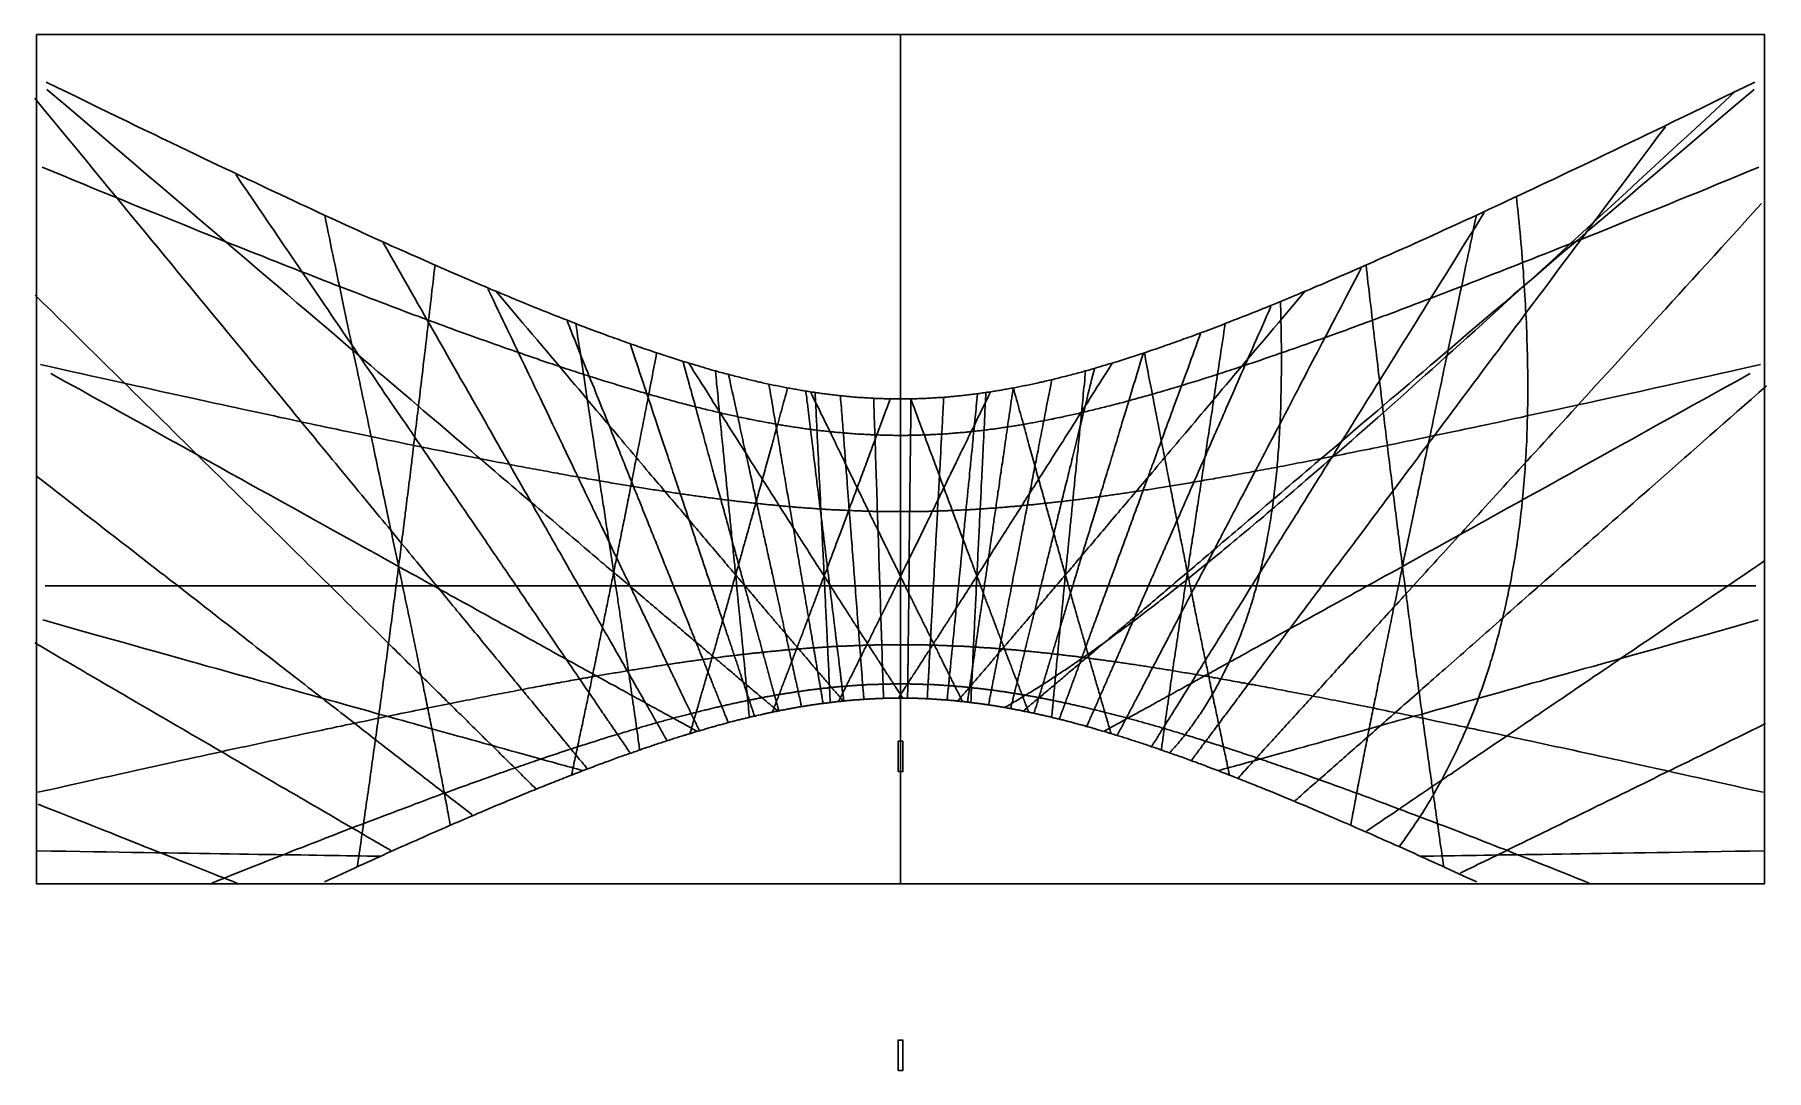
# Model space of a CAD drawing. Header units: millimetres. Extents: x -571 to 571, y -403 to 280.
import ezdxf

# ---------------------------------------------------------------- set-up
doc = ezdxf.new("R2010")
doc.units = ezdxf.units.MM
for name, color, linetype in [('ASR1', 6, 'Continuous'), ('ASR2', 1, 'Continuous'), ('DECL', 30, 'Continuous'), ('FAJR', 4, 'Continuous'), ('GNOMON', 1, 'Continuous'), ('HOUR', 7, 'Continuous'), ('HOUR20', 8, 'Continuous'), ('MERID', 40, 'Continuous'), ('OUTLINE', 7, 'Continuous'), ('RISE', 3, 'Continuous'), ('SET', 2, 'Continuous'), ('TEMP', 5, 'Continuous')]:
    doc.layers.add(name, color=color, linetype=linetype)

msp = doc.modelspace()

# ---------------------------------------------------------------- linework, layer by layer
at = {"layer": 'ASR1'}
msp.add_lwpolyline([(250.6, 104), (250.7, 101.3), (250.8, 98.6), (250.9, 95.9), (250.9, 93.3), (251, 90.6), (251.1, 88), (251.1, 85.4), (251.2, 82.9), (251.2, 80.3), (251.2, 77.8), (251.3, 75.3), (251.3, 72.8), (251.3, 70.4), (251.3, 67.9), (251.3, 65.5), (251.3, 63.1), (251.3, 60.7), (251.3, 58.3), (251.3, 56), (251.2, 53.7), (251.2, 51.3), (251.2, 49), (251.1, 46.7), (251.1, 44.5), (251, 42.2), (251, 40), (250.9, 37.8), (250.9, 35.6), (250.8, 33.4), (250.7, 31.2), (250.6, 29), (250.5, 26.9), (250.4, 24.7), (250.3, 22.6), (250.2, 20.5), (250.1, 18.4), (250, 16.3), (249.9, 14.3), (249.7, 12.2), (249.6, 10.2), (249.5, 8.1), (249.3, 6.1), (249.2, 4.1), (249, 2.1), (248.9, 0.1), (248.7, -1.8), (248.5, -3.8), (248.4, -5.7), (248.2, -7.7), (248, -9.6), (247.8, -11.5), (247.6, -13.4), (247.4, -15.3), (247.2, -17.2), (247, -19), (246.8, -20.9), (246.5, -22.7), (246.3, -24.6), (246.1, -26.4), (245.8, -28.2), (245.6, -30), (245.3, -31.8), (245.1, -33.6), (244.8, -35.4), (244.5, -37.1), (244.3, -38.9), (244, -40.6), (243.7, -42.4), (243.4, -44.1), (243.1, -45.8), (242.8, -47.5), (242.5, -49.2), (242.2, -50.9), (241.9, -52.6), (241.6, -54.3), (241.3, -55.9), (241, -57.6), (240.6, -59.2), (240.3, -60.9), (240, -62.5), (239.6, -64.1), (239.3, -65.7), (238.9, -67.3), (238.5, -68.9), (238.2, -70.5), (237.8, -72.1), (237.4, -73.6), (237.1, -75.2), (236.7, -76.7), (236.3, -78.3), (235.9, -79.8), (235.5, -81.3), (235.1, -82.8), (234.7, -84.4), (234.3, -85.9), (233.8, -87.4), (233.4, -88.8), (233, -90.3), (232.6, -91.8), (232.1, -93.3), (231.7, -94.7), (231.2, -96.2), (230.8, -97.6), (230.3, -99), (229.9, -100.4), (229.4, -101.9), (228.9, -103.3), (228.4, -104.7), (228, -106.1), (227.5, -107.5), (227, -108.8), (226.5, -110.2), (226, -111.6), (225.5, -112.9), (225, -114.3), (224.5, -115.6), (224, -117), (223.5, -118.3), (222.9, -119.6), (222.4, -120.9), (221.9, -122.2), (221.3, -123.5), (220.8, -124.8), (220.2, -126.1), (219.7, -127.4), (219.1, -128.7), (218.6, -129.9), (218, -131.2), (217.4, -132.4), (216.9, -133.7), (216.3, -134.9), (215.7, -136.2), (215.1, -137.4), (214.5, -138.6), (213.9, -139.8), (213.3, -141), (212.7, -142.2), (212.1, -143.4), (211.5, -144.6), (210.9, -145.8), (210.3, -146.9), (209.7, -148.1), (209, -149.3), (208.4, -150.4), (207.8, -151.5), (207.1, -152.7), (206.5, -153.8), (205.8, -154.9), (205.2, -156.1), (204.5, -157.2), (203.9, -158.3), (203.2, -159.4), (202.6, -160.5), (201.9, -161.5), (201.2, -162.6), (200.5, -163.7), (199.8, -164.8), (199.2, -165.8), (198.5, -166.9), (197.8, -167.9), (197.1, -168.9), (196.4, -170), (195.7, -171), (194.9, -172), (194.2, -173), (193.5, -174), (192.8, -175), (192.1, -176), (191.3, -177), (190.6, -178), (189.9, -179), (189.1, -179.9), (188.4, -180.9), (187.6, -181.8), (186.9, -182.8), (186.1, -183.7), (185.4, -184.7), (184.6, -185.6), (183.8, -186.5), (183.1, -187.4), (182.3, -188.4), (181.5, -189.3), (180.7, -190.2), (179.9, -191), (179.1, -191.9), (178.3, -192.8), (177.5, -193.7)], dxfattribs=at)
at = {"layer": 'ASR2'}
msp.add_lwpolyline([(406.3, 173.2), (406.7, 169.8), (407.1, 166.3), (407.4, 162.9), (407.7, 159.5), (408.1, 156.2), (408.4, 152.8), (408.7, 149.5), (409, 146.2), (409.3, 142.9), (409.6, 139.7), (409.9, 136.5), (410.1, 133.2), (410.4, 130), (410.6, 126.8), (410.9, 123.7), (411.1, 120.5), (411.3, 117.4), (411.5, 114.3), (411.7, 111.2), (411.9, 108.1), (412.1, 105.1), (412.3, 102), (412.4, 99), (412.6, 96), (412.7, 93), (412.9, 90), (413, 87), (413.1, 84.1), (413.2, 81.1), (413.3, 78.2), (413.4, 75.3), (413.5, 72.4), (413.6, 69.5), (413.6, 66.6), (413.7, 63.8), (413.7, 60.9), (413.8, 58.1), (413.8, 55.3), (413.8, 52.5), (413.8, 49.7), (413.8, 46.9), (413.8, 44.2), (413.8, 41.4), (413.8, 38.7), (413.8, 36), (413.7, 33.2), (413.7, 30.5), (413.6, 27.8), (413.5, 25.2), (413.5, 22.5), (413.4, 19.8), (413.3, 17.2), (413.2, 14.6), (413.1, 11.9), (412.9, 9.3), (412.8, 6.7), (412.7, 4.1), (412.5, 1.6), (412.4, -1), (412.2, -3.6), (412, -6.1), (411.9, -8.7), (411.7, -11.2), (411.5, -13.7), (411.3, -16.2), (411.1, -18.7), (410.8, -21.2), (410.6, -23.7), (410.4, -26.1), (410.1, -28.6), (409.9, -31), (409.6, -33.5), (409.3, -35.9), (409, -38.3), (408.7, -40.7), (408.5, -43.1), (408.1, -45.5), (407.8, -47.9), (407.5, -50.3), (407.2, -52.6), (406.8, -55), (406.5, -57.3), (406.1, -59.6), (405.8, -62), (405.4, -64.3), (405, -66.6), (404.6, -68.9), (404.2, -71.2), (403.8, -73.5), (403.4, -75.7), (403, -78), (402.6, -80.2), (402.1, -82.5), (401.7, -84.7), (401.2, -86.9), (400.8, -89.2), (400.3, -91.4), (399.8, -93.6), (399.4, -95.8), (398.9, -97.9), (398.4, -100.1), (397.9, -102.3), (397.3, -104.4), (396.8, -106.6), (396.3, -108.7), (395.7, -110.9), (395.2, -113), (394.7, -115.1), (394.1, -117.2), (393.5, -119.3), (392.9, -121.4), (392.4, -123.5), (391.8, -125.5), (391.2, -127.6), (390.6, -129.7), (390, -131.7), (389.3, -133.7), (388.7, -135.8), (388.1, -137.8), (387.4, -139.8), (386.8, -141.8), (386.1, -143.8), (385.5, -145.8), (384.8, -147.8), (384.1, -149.7), (383.4, -151.7), (382.7, -153.7), (382, -155.6), (381.3, -157.5), (380.6, -159.5), (379.9, -161.4), (379.1, -163.3), (378.4, -165.2), (377.7, -167.1), (376.9, -169), (376.2, -170.9), (375.4, -172.7), (374.6, -174.6), (373.8, -176.5), (373.1, -178.3), (372.3, -180.1), (371.5, -182), (370.7, -183.8), (369.9, -185.6), (369, -187.4), (368.2, -189.2), (367.4, -191), (366.5, -192.8), (365.7, -194.5), (364.8, -196.3), (364, -198.1), (363.1, -199.8), (362.2, -201.5), (361.4, -203.3), (360.5, -205), (359.6, -206.7), (358.7, -208.4), (357.8, -210.1), (356.9, -211.8), (356, -213.5), (355, -215.1), (354.1, -216.8), (353.2, -218.4), (352.2, -220.1), (351.3, -221.7), (350.3, -223.4), (349.4, -225), (348.4, -226.6), (347.4, -228.2), (346.5, -229.8), (345.5, -231.4), (344.5, -232.9), (343.5, -234.5), (342.5, -236.1), (341.5, -237.6), (340.5, -239.2), (339.4, -240.7), (338.4, -242.2), (337.4, -243.7), (336.4, -245.2), (335.3, -246.7), (334.3, -248.2), (333.2, -249.7), (332.2, -251.2), (331.1, -252.6), (330, -254.1), (328.9, -255.5)], dxfattribs=at)
at = {"layer": 'DECL'}
for points in [[(-563.6, 248.7), (-556.4, 245.2), (-549.4, 241.8), (-542.6, 238.5), (-535.9, 235.2), (-529.3, 232), (-522.9, 228.9), (-516.6, 225.8), (-510.5, 222.9), (-504.4, 219.9), (-498.5, 217.1), (-492.7, 214.3), (-487, 211.5), (-481.4, 208.8), (-475.9, 206.2), (-470.5, 203.6), (-465.3, 201.1), (-460.1, 198.6), (-455, 196.2), (-450, 193.8), (-445.1, 191.5), (-440.3, 189.2), (-435.5, 186.9), (-430.9, 184.7), (-426.3, 182.6), (-421.8, 180.5), (-417.3, 178.4), (-413, 176.3), (-408.7, 174.3), (-404.5, 172.3), (-400.3, 170.4), (-396.3, 168.5), (-392.2, 166.6), (-388.3, 164.8), (-384.4, 163), (-380.6, 161.2), (-376.8, 159.5), (-373.1, 157.8), (-369.4, 156.1), (-365.8, 154.4), (-362.2, 152.8), (-358.7, 151.2), (-355.2, 149.6), (-351.8, 148), (-348.5, 146.5), (-345.1, 145), (-341.9, 143.5), (-338.6, 142.1), (-335.5, 140.6), (-332.3, 139.2), (-329.2, 137.8), (-326.2, 136.5), (-323.1, 135.1), (-320.2, 133.8), (-317.2, 132.5), (-314.3, 131.2), (-311.5, 130), (-308.6, 128.7), (-305.8, 127.5), (-303.1, 126.3), (-300.3, 125.1), (-297.6, 123.9), (-295, 122.7), (-292.3, 121.6), (-289.7, 120.5), (-287.2, 119.4), (-284.6, 118.3), (-282.1, 117.2), (-279.6, 116.1), (-277.2, 115.1), (-274.7, 114.1), (-272.3, 113), (-270, 112), (-267.6, 111), (-265.3, 110.1), (-263, 109.1), (-260.7, 108.1), (-258.5, 107.2), (-256.2, 106.3), (-254, 105.4), (-251.8, 104.5), (-249.7, 103.6), (-247.5, 102.7), (-245.4, 101.8), (-243.3, 101), (-241.3, 100.1), (-239.2, 99.3), (-237.2, 98.5), (-235.2, 97.7), (-233.2, 96.9), (-231.2, 96.1), (-229.2, 95.3), (-227.3, 94.5), (-225.4, 93.8), (-223.5, 93), (-221.6, 92.3), (-219.7, 91.6), (-217.8, 90.8), (-216, 90.1), (-214.2, 89.4), (-212.4, 88.7), (-210.6, 88), (-208.8, 87.4), (-207.1, 86.7), (-205.3, 86), (-203.6, 85.4), (-201.9, 84.7), (-200.2, 84.1), (-198.5, 83.5), (-196.8, 82.8), (-195.1, 82.2), (-193.5, 81.6), (-191.9, 81), (-190.2, 80.4), (-188.6, 79.8), (-187, 79.3), (-185.5, 78.7), (-183.9, 78.1), (-182.3, 77.6), (-180.8, 77), (-179.2, 76.5), (-177.7, 75.9), (-176.2, 75.4), (-174.7, 74.9), (-173.2, 74.3), (-171.7, 73.8), (-170.3, 73.3), (-168.8, 72.8), (-167.3, 72.3), (-165.9, 71.8), (-164.5, 71.4), (-163, 70.9), (-161.6, 70.4), (-160.2, 69.9), (-158.8, 69.5), (-157.5, 69), (-156.1, 68.6), (-154.7, 68.1), (-153.4, 67.7), (-152, 67.2), (-150.7, 66.8), (-149.3, 66.4), (-148, 66), (-146.7, 65.5), (-145.4, 65.1), (-144.1, 64.7), (-142.8, 64.3), (-141.5, 63.9), (-140.2, 63.5), (-139, 63.2), (-137.7, 62.8), (-136.4, 62.4), (-135.2, 62), (-134, 61.7), (-132.7, 61.3), (-131.5, 60.9), (-130.3, 60.6), (-129.1, 60.2), (-127.9, 59.9), (-126.7, 59.5), (-125.5, 59.2), (-124.3, 58.8), (-123.1, 58.5), (-121.9, 58.2), (-120.7, 57.9), (-119.6, 57.5), (-118.4, 57.2), (-117.3, 56.9), (-116.1, 56.6), (-115, 56.3), (-113.8, 56), (-112.7, 55.7), (-111.6, 55.4), (-110.5, 55.1), (-109.4, 54.8), (-108.2, 54.5), (-107.1, 54.3), (-106, 54), (-104.9, 53.7), (-103.9, 53.4), (-102.8, 53.2), (-101.7, 52.9), (-100.6, 52.6), (-99.5, 52.4), (-98.5, 52.1), (-97.4, 51.9), (-96.4, 51.6), (-95.3, 51.4), (-94.3, 51.1), (-93.2, 50.9), (-92.2, 50.7), (-91.1, 50.4), (-90.1, 50.2), (-89.1, 50), (-88, 49.8), (-87, 49.5), (-86, 49.3), (-85, 49.1), (-84, 48.9), (-83, 48.7), (-82, 48.5), (-81, 48.3), (-80, 48.1), (-79, 47.9), (-78, 47.7), (-77, 47.5), (-76, 47.3), (-75, 47.1), (-74, 46.9), (-73.1, 46.8), (-72.1, 46.6), (-71.1, 46.4), (-70.2, 46.2), (-69.2, 46.1), (-68.2, 45.9), (-67.3, 45.7), (-66.3, 45.6), (-65.4, 45.4), (-64.4, 45.2), (-63.5, 45.1), (-62.5, 44.9), (-61.6, 44.8), (-60.7, 44.6), (-59.7, 44.5), (-58.8, 44.3), (-57.9, 44.2), (-56.9, 44.1), (-56, 43.9), (-55.1, 43.8), (-54.1, 43.7), (-53.2, 43.5), (-52.3, 43.4), (-51.4, 43.3), (-50.5, 43.2), (-49.6, 43), (-48.7, 42.9), (-47.7, 42.8), (-46.8, 42.7), (-45.9, 42.6), (-45, 42.5), (-44.1, 42.4), (-43.2, 42.3), (-42.3, 42.2), (-41.4, 42.1), (-40.5, 42), (-39.6, 41.9), (-38.7, 41.8), (-37.9, 41.7), (-37, 41.6), (-36.1, 41.5), (-35.2, 41.4), (-34.3, 41.3), (-33.4, 41.3), (-32.5, 41.2), (-31.7, 41.1), (-30.8, 41), (-29.9, 41), (-29, 40.9), (-28.1, 40.8), (-27.3, 40.8), (-26.4, 40.7), (-25.5, 40.6), (-24.6, 40.6), (-23.8, 40.5), (-22.9, 40.5), (-22, 40.4), (-21.2, 40.4), (-20.3, 40.3), (-19.4, 40.3), (-18.5, 40.2), (-17.7, 40.2), (-16.8, 40.1), (-15.9, 40.1), (-15.1, 40.1), (-14.2, 40), (-13.4, 40), (-12.5, 40), (-11.6, 40), (-10.8, 39.9), (-9.9, 39.9), (-9, 39.9), (-8.2, 39.9), (-7.3, 39.8), (-6.5, 39.8), (-5.6, 39.8), (-4.7, 39.8), (-3.9, 39.8), (-3, 39.8), (-2.2, 39.8), (-1.3, 39.8), (-0.4, 39.8), (0.4, 39.8), (1.3, 39.8), (2.2, 39.8), (3, 39.8), (3.9, 39.8), (4.7, 39.8), (5.6, 39.8), (6.5, 39.8), (7.3, 39.8), (8.2, 39.9), (9, 39.9), (9.9, 39.9), (10.8, 39.9), (11.6, 40), (12.5, 40), (13.4, 40), (14.2, 40), (15.1, 40.1), (15.9, 40.1), (16.8, 40.1), (17.7, 40.2), (18.5, 40.2), (19.4, 40.3), (20.3, 40.3), (21.2, 40.4), (22, 40.4), (22.9, 40.5), (23.8, 40.5), (24.6, 40.6), (25.5, 40.6), (26.4, 40.7), (27.3, 40.8), (28.1, 40.8), (29, 40.9), (29.9, 41), (30.8, 41), (31.7, 41.1), (32.5, 41.2), (33.4, 41.3), (34.3, 41.3), (35.2, 41.4), (36.1, 41.5), (37, 41.6), (37.9, 41.7), (38.7, 41.8), (39.6, 41.9), (40.5, 42), (41.4, 42.1), (42.3, 42.2), (43.2, 42.3), (44.1, 42.4), (45, 42.5), (45.9, 42.6), (46.8, 42.7), (47.7, 42.8), (48.7, 42.9), (49.6, 43), (50.5, 43.2), (51.4, 43.3), (52.3, 43.4), (53.2, 43.5), (54.1, 43.7), (55.1, 43.8), (56, 43.9), (56.9, 44.1), (57.9, 44.2), (58.8, 44.3), (59.7, 44.5), (60.7, 44.6), (61.6, 44.8), (62.5, 44.9), (63.5, 45.1), (64.4, 45.2), (65.4, 45.4), (66.3, 45.6), (67.3, 45.7), (68.2, 45.9), (69.2, 46.1), (70.2, 46.2), (71.1, 46.4), (72.1, 46.6), (73.1, 46.8), (74, 46.9), (75, 47.1), (76, 47.3), (77, 47.5), (78, 47.7), (79, 47.9), (80, 48.1), (81, 48.3), (82, 48.5), (83, 48.7), (84, 48.9), (85, 49.1), (86, 49.3), (87, 49.5), (88, 49.8), (89.1, 50), (90.1, 50.2), (91.1, 50.4), (92.2, 50.7), (93.2, 50.9), (94.3, 51.1), (95.3, 51.4), (96.4, 51.6), (97.4, 51.9), (98.5, 52.1), (99.5, 52.4), (100.6, 52.6), (101.7, 52.9), (102.8, 53.2), (103.9, 53.4), (104.9, 53.7), (106, 54), (107.1, 54.3), (108.2, 54.5), (109.4, 54.8), (110.5, 55.1), (111.6, 55.4), (112.7, 55.7), (113.8, 56), (115, 56.3), (116.1, 56.6), (117.3, 56.9), (118.4, 57.2), (119.6, 57.5), (120.7, 57.9), (121.9, 58.2), (123.1, 58.5), (124.3, 58.8), (125.5, 59.2), (126.7, 59.5), (127.9, 59.9), (129.1, 60.2), (130.3, 60.6), (131.5, 60.9), (132.7, 61.3), (134, 61.7), (135.2, 62), (136.4, 62.4), (137.7, 62.8), (139, 63.2), (140.2, 63.5), (141.5, 63.9), (142.8, 64.3), (144.1, 64.7), (145.4, 65.1), (146.7, 65.5), (148, 66), (149.3, 66.4), (150.7, 66.8), (152, 67.2), (153.4, 67.7), (154.7, 68.1), (156.1, 68.6), (157.5, 69), (158.8, 69.5), (160.2, 69.9), (161.6, 70.4), (163, 70.9), (164.5, 71.4), (165.9, 71.8), (167.3, 72.3), (168.8, 72.8), (170.3, 73.3), (171.7, 73.8), (173.2, 74.3), (174.7, 74.9), (176.2, 75.4), (177.7, 75.9), (179.2, 76.5), (180.8, 77), (182.3, 77.6), (183.9, 78.1), (185.5, 78.7), (187, 79.3), (188.6, 79.8), (190.2, 80.4), (191.9, 81), (193.5, 81.6), (195.1, 82.2), (196.8, 82.8), (198.5, 83.5), (200.2, 84.1), (201.9, 84.7), (203.6, 85.4), (205.3, 86), (207.1, 86.7), (208.8, 87.4), (210.6, 88), (212.4, 88.7), (214.2, 89.4), (216, 90.1), (217.8, 90.8), (219.7, 91.6), (221.6, 92.3), (223.5, 93), (225.4, 93.8), (227.3, 94.5), (229.2, 95.3), (231.2, 96.1), (233.2, 96.9), (235.2, 97.7), (237.2, 98.5), (239.2, 99.3), (241.3, 100.1), (243.3, 101), (245.4, 101.8), (247.5, 102.7), (249.7, 103.6), (251.8, 104.5), (254, 105.4), (256.2, 106.3), (258.5, 107.2), (260.7, 108.1), (263, 109.1), (265.3, 110.1), (267.6, 111), (270, 112), (272.3, 113), (274.7, 114.1), (277.2, 115.1), (279.6, 116.1), (282.1, 117.2), (284.6, 118.3), (287.2, 119.4), (289.7, 120.5), (292.3, 121.6), (295, 122.7), (297.6, 123.9), (300.3, 125.1), (303.1, 126.3), (305.8, 127.5), (308.6, 128.7), (311.5, 130), (314.3, 131.2), (317.2, 132.5), (320.2, 133.8), (323.1, 135.1), (326.2, 136.5), (329.2, 137.8), (332.3, 139.2), (335.5, 140.6), (338.6, 142.1), (341.9, 143.5), (345.1, 145), (348.5, 146.5), (351.8, 148), (355.2, 149.6), (358.7, 151.2), (362.2, 152.8), (365.8, 154.4), (369.4, 156.1), (373.1, 157.8), (376.8, 159.5), (380.6, 161.2), (384.4, 163), (388.3, 164.8), (392.2, 166.6), (396.3, 168.5), (400.3, 170.4), (404.5, 172.3), (408.7, 174.3), (413, 176.3), (417.3, 178.4), (421.8, 180.5), (426.3, 182.6), (430.9, 184.7), (435.5, 186.9), (440.3, 189.2), (445.1, 191.5), (450, 193.8), (455, 196.2), (460.1, 198.6), (465.3, 201.1), (470.5, 203.6), (475.9, 206.2), (481.4, 208.8), (487, 211.5), (492.7, 214.3), (498.5, 217.1), (504.4, 219.9), (510.5, 222.9), (516.6, 225.8), (522.9, 228.9), (529.3, 232), (535.9, 235.2), (542.6, 238.5), (549.4, 241.8), (556.4, 245.2), (563.6, 248.7)], [(-566.3, 192.6), (-559.2, 189.7), (-552.3, 186.8), (-545.5, 184), (-538.8, 181.3), (-532.3, 178.6), (-525.9, 176), (-519.6, 173.5), (-513.5, 171), (-507.5, 168.5), (-501.6, 166.1), (-495.8, 163.8), (-490.1, 161.5), (-484.6, 159.3), (-479.1, 157.1), (-473.8, 154.9), (-468.5, 152.8), (-463.4, 150.7), (-458.3, 148.7), (-453.3, 146.7), (-448.4, 144.7), (-443.6, 142.8), (-438.9, 140.9), (-434.3, 139.1), (-429.7, 137.3), (-425.2, 135.5), (-420.8, 133.8), (-416.5, 132), (-412.2, 130.4), (-408, 128.7), (-403.9, 127.1), (-399.8, 125.5), (-395.8, 123.9), (-391.9, 122.4), (-388, 120.9), (-384.2, 119.4), (-380.4, 117.9), (-376.7, 116.5), (-373.1, 115.1), (-369.5, 113.7), (-366, 112.3), (-362.5, 111), (-359, 109.7), (-355.6, 108.4), (-352.3, 107.1), (-349, 105.8), (-345.7, 104.6), (-342.5, 103.4), (-339.3, 102.2), (-336.2, 101), (-333.1, 99.8), (-330.1, 98.7), (-327.1, 97.5), (-324.1, 96.4), (-321.2, 95.3), (-318.3, 94.3), (-315.5, 93.2), (-312.6, 92.2), (-309.9, 91.1), (-307.1, 90.1), (-304.4, 89.1), (-301.7, 88.1), (-299.1, 87.1), (-296.5, 86.2), (-293.9, 85.2), (-291.3, 84.3), (-288.8, 83.4), (-286.3, 82.5), (-283.8, 81.6), (-281.4, 80.7), (-279, 79.9), (-276.6, 79), (-274.2, 78.2), (-271.9, 77.3), (-269.6, 76.5), (-267.3, 75.7), (-265, 74.9), (-262.8, 74.1), (-260.6, 73.3), (-258.4, 72.6), (-256.2, 71.8), (-254.1, 71), (-251.9, 70.3), (-249.8, 69.6), (-247.8, 68.9), (-245.7, 68.2), (-243.7, 67.5), (-241.6, 66.8), (-239.6, 66.1), (-237.7, 65.4), (-235.7, 64.7), (-233.7, 64.1), (-231.8, 63.4), (-229.9, 62.8), (-228, 62.2), (-226.1, 61.5), (-224.3, 60.9), (-222.4, 60.3), (-220.6, 59.7), (-218.8, 59.1), (-217, 58.5), (-215.3, 58), (-213.5, 57.4), (-211.7, 56.8), (-210, 56.3), (-208.3, 55.7), (-206.6, 55.2), (-204.9, 54.6), (-203.2, 54.1), (-201.6, 53.6), (-199.9, 53), (-198.3, 52.5), (-196.7, 52), (-195.1, 51.5), (-193.5, 51), (-191.9, 50.5), (-190.3, 50.1), (-188.8, 49.6), (-187.2, 49.1), (-185.7, 48.6), (-184.2, 48.2), (-182.7, 47.7), (-181.2, 47.3), (-179.7, 46.8), (-178.2, 46.4), (-176.7, 46), (-175.3, 45.5), (-173.8, 45.1), (-172.4, 44.7), (-171, 44.3), (-169.6, 43.9), (-168.1, 43.4), (-166.8, 43), (-165.4, 42.6), (-164, 42.3), (-162.6, 41.9), (-161.3, 41.5), (-159.9, 41.1), (-158.6, 40.7), (-157.2, 40.4), (-155.9, 40), (-154.6, 39.6), (-153.3, 39.3), (-152, 38.9), (-150.7, 38.6), (-149.4, 38.2), (-148.1, 37.9), (-146.9, 37.5), (-145.6, 37.2), (-144.4, 36.9), (-143.1, 36.6), (-141.9, 36.2), (-140.6, 35.9), (-139.4, 35.6), (-138.2, 35.3), (-137, 35), (-135.8, 34.7), (-134.6, 34.4), (-133.4, 34.1), (-132.2, 33.8), (-131, 33.5), (-129.9, 33.2), (-128.7, 32.9), (-127.5, 32.6), (-126.4, 32.3), (-125.2, 32.1), (-124.1, 31.8), (-123, 31.5), (-121.8, 31.3), (-120.7, 31), (-119.6, 30.7), (-118.5, 30.5), (-117.4, 30.2), (-116.3, 30), (-115.2, 29.7), (-114.1, 29.5), (-113, 29.2), (-111.9, 29), (-110.9, 28.8), (-109.8, 28.5), (-108.7, 28.3), (-107.7, 28.1), (-106.6, 27.8), (-105.5, 27.6), (-104.5, 27.4), (-103.5, 27.2), (-102.4, 27), (-101.4, 26.8), (-100.4, 26.5), (-99.3, 26.3), (-98.3, 26.1), (-97.3, 25.9), (-96.3, 25.7), (-95.3, 25.5), (-94.3, 25.3), (-93.3, 25.1), (-92.3, 25), (-91.3, 24.8), (-90.3, 24.6), (-89.3, 24.4), (-88.3, 24.2), (-87.3, 24), (-86.4, 23.9), (-85.4, 23.7), (-84.4, 23.5), (-83.4, 23.3), (-82.5, 23.2), (-81.5, 23), (-80.6, 22.9), (-79.6, 22.7), (-78.7, 22.5), (-77.7, 22.4), (-76.8, 22.2), (-75.8, 22.1), (-74.9, 21.9), (-74, 21.8), (-73, 21.6), (-72.1, 21.5), (-71.2, 21.3), (-70.3, 21.2), (-69.3, 21.1), (-68.4, 20.9), (-67.5, 20.8), (-66.6, 20.7), (-65.7, 20.5), (-64.8, 20.4), (-63.9, 20.3), (-63, 20.1), (-62.1, 20), (-61.2, 19.9), (-60.3, 19.8), (-59.4, 19.7), (-58.5, 19.6), (-57.6, 19.4), (-56.7, 19.3), (-55.8, 19.2), (-55, 19.1), (-54.1, 19), (-53.2, 18.9), (-52.3, 18.8), (-51.4, 18.7), (-50.6, 18.6), (-49.7, 18.5), (-48.8, 18.4), (-48, 18.3), (-47.1, 18.2), (-46.2, 18.1), (-45.4, 18), (-44.5, 18), (-43.7, 17.9), (-42.8, 17.8), (-41.9, 17.7), (-41.1, 17.6), (-40.2, 17.6), (-39.4, 17.5), (-38.5, 17.4), (-37.7, 17.3), (-36.8, 17.3), (-36, 17.2), (-35.1, 17.1), (-34.3, 17.1), (-33.5, 17), (-32.6, 16.9), (-31.8, 16.9), (-30.9, 16.8), (-30.1, 16.8), (-29.3, 16.7), (-28.4, 16.6), (-27.6, 16.6), (-26.8, 16.5), (-25.9, 16.5), (-25.1, 16.4), (-24.3, 16.4), (-23.4, 16.3), (-22.6, 16.3), (-21.8, 16.3), (-20.9, 16.2), (-20.1, 16.2), (-19.3, 16.1), (-18.5, 16.1), (-17.6, 16.1), (-16.8, 16), (-16, 16), (-15.2, 16), (-14.3, 16), (-13.5, 15.9), (-12.7, 15.9), (-11.9, 15.9), (-11.1, 15.9), (-10.2, 15.8), (-9.4, 15.8), (-8.6, 15.8), (-7.8, 15.8), (-7, 15.8), (-6.1, 15.8), (-5.3, 15.8), (-4.5, 15.7), (-3.7, 15.7), (-2.9, 15.7), (-2, 15.7), (-1.2, 15.7), (-0.4, 15.7), (0.4, 15.7), (1.2, 15.7), (2, 15.7), (2.9, 15.7), (3.7, 15.7), (4.5, 15.7), (5.3, 15.8), (6.1, 15.8), (7, 15.8), (7.8, 15.8), (8.6, 15.8), (9.4, 15.8), (10.2, 15.8), (11.1, 15.9), (11.9, 15.9), (12.7, 15.9), (13.5, 15.9), (14.3, 16), (15.2, 16), (16, 16), (16.8, 16), (17.6, 16.1), (18.5, 16.1), (19.3, 16.1), (20.1, 16.2), (20.9, 16.2), (21.8, 16.3), (22.6, 16.3), (23.4, 16.3), (24.3, 16.4), (25.1, 16.4), (25.9, 16.5), (26.8, 16.5), (27.6, 16.6), (28.4, 16.6), (29.3, 16.7), (30.1, 16.8), (30.9, 16.8), (31.8, 16.9), (32.6, 16.9), (33.5, 17), (34.3, 17.1), (35.1, 17.1), (36, 17.2), (36.8, 17.3), (37.7, 17.3), (38.5, 17.4), (39.4, 17.5), (40.2, 17.6), (41.1, 17.6), (41.9, 17.7), (42.8, 17.8), (43.7, 17.9), (44.5, 18), (45.4, 18), (46.2, 18.1), (47.1, 18.2), (48, 18.3), (48.8, 18.4), (49.7, 18.5), (50.6, 18.6), (51.4, 18.7), (52.3, 18.8), (53.2, 18.9), (54.1, 19), (55, 19.1), (55.8, 19.2), (56.7, 19.3), (57.6, 19.4), (58.5, 19.6), (59.4, 19.7), (60.3, 19.8), (61.2, 19.9), (62.1, 20), (63, 20.1), (63.9, 20.3), (64.8, 20.4), (65.7, 20.5), (66.6, 20.7), (67.5, 20.8), (68.4, 20.9), (69.3, 21.1), (70.3, 21.2), (71.2, 21.3), (72.1, 21.5), (73, 21.6), (74, 21.8), (74.9, 21.9), (75.8, 22.1), (76.8, 22.2), (77.7, 22.4), (78.7, 22.5), (79.6, 22.7), (80.6, 22.9), (81.5, 23), (82.5, 23.2), (83.4, 23.3), (84.4, 23.5), (85.4, 23.7), (86.4, 23.9), (87.3, 24), (88.3, 24.2), (89.3, 24.4), (90.3, 24.6), (91.3, 24.8), (92.3, 25), (93.3, 25.1), (94.3, 25.3), (95.3, 25.5), (96.3, 25.7), (97.3, 25.9), (98.3, 26.1), (99.3, 26.3), (100.4, 26.5), (101.4, 26.8), (102.4, 27), (103.5, 27.2), (104.5, 27.4), (105.5, 27.6), (106.6, 27.8), (107.7, 28.1), (108.7, 28.3), (109.8, 28.5), (110.9, 28.8), (111.9, 29), (113, 29.2), (114.1, 29.5), (115.2, 29.7), (116.3, 30), (117.4, 30.2), (118.5, 30.5), (119.6, 30.7), (120.7, 31), (121.8, 31.3), (123, 31.5), (124.1, 31.8), (125.2, 32.1), (126.4, 32.3), (127.5, 32.6), (128.7, 32.9), (129.9, 33.2), (131, 33.5), (132.2, 33.8), (133.4, 34.1), (134.6, 34.4), (135.8, 34.7), (137, 35), (138.2, 35.3), (139.4, 35.6), (140.6, 35.9), (141.9, 36.2), (143.1, 36.6), (144.4, 36.9), (145.6, 37.2), (146.9, 37.5), (148.1, 37.9), (149.4, 38.2), (150.7, 38.6), (152, 38.9), (153.3, 39.3), (154.6, 39.6), (155.9, 40), (157.2, 40.4), (158.6, 40.7), (159.9, 41.1), (161.3, 41.5), (162.6, 41.9), (164, 42.3), (165.4, 42.6), (166.8, 43), (168.1, 43.4), (169.6, 43.9), (171, 44.3), (172.4, 44.7), (173.8, 45.1), (175.3, 45.5), (176.7, 46), (178.2, 46.4), (179.7, 46.8), (181.2, 47.3), (182.7, 47.7), (184.2, 48.2), (185.7, 48.6), (187.2, 49.1), (188.8, 49.6), (190.3, 50.1), (191.9, 50.5), (193.5, 51), (195.1, 51.5), (196.7, 52), (198.3, 52.5), (199.9, 53), (201.6, 53.6), (203.2, 54.1), (204.9, 54.6), (206.6, 55.2), (208.3, 55.7), (210, 56.3), (211.7, 56.8), (213.5, 57.4), (215.3, 58), (217, 58.5), (218.8, 59.1), (220.6, 59.7), (222.4, 60.3), (224.3, 60.9), (226.1, 61.5), (228, 62.2), (229.9, 62.8), (231.8, 63.4), (233.7, 64.1), (235.7, 64.7), (237.7, 65.4), (239.6, 66.1), (241.6, 66.8), (243.7, 67.5), (245.7, 68.2), (247.8, 68.9), (249.8, 69.6), (251.9, 70.3), (254.1, 71), (256.2, 71.8), (258.4, 72.6), (260.6, 73.3), (262.8, 74.1), (265, 74.9), (267.3, 75.7), (269.6, 76.5), (271.9, 77.3), (274.2, 78.2), (276.6, 79), (279, 79.9), (281.4, 80.7), (283.8, 81.6), (286.3, 82.5), (288.8, 83.4), (291.3, 84.3), (293.9, 85.2), (296.5, 86.2), (299.1, 87.1), (301.7, 88.1), (304.4, 89.1), (307.1, 90.1), (309.9, 91.1), (312.6, 92.2), (315.5, 93.2), (318.3, 94.3), (321.2, 95.3), (324.1, 96.4), (327.1, 97.5), (330.1, 98.7), (333.1, 99.8), (336.2, 101), (339.3, 102.2), (342.5, 103.4), (345.7, 104.6), (349, 105.8), (352.3, 107.1), (355.6, 108.4), (359, 109.7), (362.5, 111), (366, 112.3), (369.5, 113.7), (373.1, 115.1), (376.7, 116.5), (380.4, 117.9), (384.2, 119.4), (388, 120.9), (391.9, 122.4), (395.8, 123.9), (399.8, 125.5), (403.9, 127.1), (408, 128.7), (412.2, 130.4), (416.5, 132), (420.8, 133.8), (425.2, 135.5), (429.7, 137.3), (434.3, 139.1), (438.9, 140.9), (443.6, 142.8), (448.4, 144.7), (453.3, 146.7), (458.3, 148.7), (463.4, 150.7), (468.5, 152.8), (473.8, 154.9), (479.1, 157.1), (484.6, 159.3), (490.1, 161.5), (495.8, 163.8), (501.6, 166.1), (507.5, 168.5), (513.5, 171), (519.6, 173.5), (525.9, 176), (532.3, 178.6), (538.8, 181.3), (545.5, 184), (552.3, 186.8), (559.2, 189.7), (566.3, 192.6)], [(-567.4, 62.4), (-560.5, 60.9), (-553.8, 59.4), (-547.2, 57.9), (-540.7, 56.5), (-534.3, 55), (-528.1, 53.7), (-522, 52.3), (-516.1, 51), (-510.2, 49.7), (-504.5, 48.4), (-498.9, 47.2), (-493.3, 45.9), (-487.9, 44.7), (-482.6, 43.6), (-477.4, 42.4), (-472.3, 41.3), (-467.2, 40.2), (-462.3, 39.1), (-457.5, 38.1), (-452.7, 37), (-448, 36), (-443.4, 35), (-438.9, 34), (-434.4, 33), (-430.1, 32.1), (-425.7, 31.2), (-421.5, 30.3), (-417.4, 29.4), (-413.3, 28.5), (-409.2, 27.6), (-405.3, 26.8), (-401.3, 25.9), (-397.5, 25.1), (-393.7, 24.3), (-390, 23.5), (-386.3, 22.7), (-382.7, 21.9), (-379.1, 21.2), (-375.6, 20.4), (-372.1, 19.7), (-368.7, 19), (-365.3, 18.3), (-362, 17.6), (-358.8, 16.9), (-355.5, 16.2), (-352.3, 15.6), (-349.2, 14.9), (-346.1, 14.3), (-343, 13.6), (-340, 13), (-337.1, 12.4), (-334.1, 11.8), (-331.2, 11.2), (-328.4, 10.6), (-325.5, 10), (-322.7, 9.4), (-320, 8.9), (-317.3, 8.3), (-314.6, 7.8), (-311.9, 7.2), (-309.3, 6.7), (-306.7, 6.2), (-304.1, 5.7), (-301.6, 5.2), (-299.1, 4.6), (-296.6, 4.2), (-294.2, 3.7), (-291.8, 3.2), (-289.4, 2.7), (-287, 2.2), (-284.7, 1.8), (-282.4, 1.3), (-280.1, 0.9), (-277.8, 0.4), (-275.6, 0), (-273.4, -0.4), (-271.2, -0.9), (-269, -1.3), (-266.9, -1.7), (-264.7, -2.1), (-262.6, -2.5), (-260.6, -2.9), (-258.5, -3.3), (-256.5, -3.7), (-254.5, -4.1), (-252.5, -4.5), (-250.5, -4.8), (-248.5, -5.2), (-246.6, -5.6), (-244.7, -5.9), (-242.8, -6.3), (-240.9, -6.6), (-239, -7), (-237.2, -7.3), (-235.3, -7.7), (-233.5, -8), (-231.7, -8.3), (-229.9, -8.7), (-228.2, -9), (-226.4, -9.3), (-224.7, -9.6), (-223, -9.9), (-221.3, -10.3), (-219.6, -10.6), (-217.9, -10.9), (-216.2, -11.2), (-214.6, -11.4), (-213, -11.7), (-211.3, -12), (-209.7, -12.3), (-208.1, -12.6), (-206.6, -12.9), (-205, -13.1), (-203.4, -13.4), (-201.9, -13.7), (-200.4, -13.9), (-198.9, -14.2), (-197.3, -14.5), (-195.8, -14.7), (-194.4, -15), (-192.9, -15.2), (-191.4, -15.5), (-190, -15.7), (-188.5, -16), (-187.1, -16.2), (-185.7, -16.4), (-184.3, -16.7), (-182.9, -16.9), (-181.5, -17.1), (-180.1, -17.4), (-178.8, -17.6), (-177.4, -17.8), (-176.1, -18), (-174.7, -18.2), (-173.4, -18.5), (-172.1, -18.7), (-170.7, -18.9), (-169.4, -19.1), (-168.1, -19.3), (-166.9, -19.5), (-165.6, -19.7), (-164.3, -19.9), (-163.1, -20.1), (-161.8, -20.3), (-160.6, -20.5), (-159.3, -20.7), (-158.1, -20.9), (-156.9, -21), (-155.6, -21.2), (-154.4, -21.4), (-153.2, -21.6), (-152, -21.8), (-150.9, -21.9), (-149.7, -22.1), (-148.5, -22.3), (-147.3, -22.5), (-146.2, -22.6), (-145, -22.8), (-143.9, -23), (-142.8, -23.1), (-141.6, -23.3), (-140.5, -23.5), (-139.4, -23.6), (-138.3, -23.8), (-137.2, -23.9), (-136.1, -24.1), (-135, -24.2), (-133.9, -24.4), (-132.8, -24.5), (-131.7, -24.7), (-130.6, -24.8), (-129.6, -25), (-128.5, -25.1), (-127.5, -25.3), (-126.4, -25.4), (-125.4, -25.5), (-124.3, -25.7), (-123.3, -25.8), (-122.3, -25.9), (-121.2, -26.1), (-120.2, -26.2), (-119.2, -26.3), (-118.2, -26.5), (-117.2, -26.6), (-116.2, -26.7), (-115.2, -26.8), (-114.2, -27), (-113.2, -27.1), (-112.2, -27.2), (-111.2, -27.3), (-110.3, -27.4), (-109.3, -27.5), (-108.3, -27.7), (-107.4, -27.8), (-106.4, -27.9), (-105.5, -28), (-104.5, -28.1), (-103.6, -28.2), (-102.6, -28.3), (-101.7, -28.4), (-100.7, -28.5), (-99.8, -28.6), (-98.9, -28.7), (-98, -28.8), (-97, -29), (-96.1, -29.1), (-95.2, -29.1), (-94.3, -29.2), (-93.4, -29.3), (-92.5, -29.4), (-91.6, -29.5), (-90.7, -29.6), (-89.8, -29.7), (-88.9, -29.8), (-88, -29.9), (-87.2, -30), (-86.3, -30.1), (-85.4, -30.2), (-84.5, -30.2), (-83.7, -30.3), (-82.8, -30.4), (-81.9, -30.5), (-81.1, -30.6), (-80.2, -30.7), (-79.3, -30.7), (-78.5, -30.8), (-77.6, -30.9), (-76.8, -31), (-75.9, -31), (-75.1, -31.1), (-74.3, -31.2), (-73.4, -31.3), (-72.6, -31.3), (-71.7, -31.4), (-70.9, -31.5), (-70.1, -31.6), (-69.3, -31.6), (-68.4, -31.7), (-67.6, -31.8), (-66.8, -31.8), (-66, -31.9), (-65.2, -31.9), (-64.3, -32), (-63.5, -32.1), (-62.7, -32.1), (-61.9, -32.2), (-61.1, -32.3), (-60.3, -32.3), (-59.5, -32.4), (-58.7, -32.4), (-57.9, -32.5), (-57.1, -32.5), (-56.3, -32.6), (-55.5, -32.7), (-54.7, -32.7), (-53.9, -32.8), (-53.2, -32.8), (-52.4, -32.9), (-51.6, -32.9), (-50.8, -33), (-50, -33), (-49.2, -33.1), (-48.5, -33.1), (-47.7, -33.1), (-46.9, -33.2), (-46.1, -33.2), (-45.4, -33.3), (-44.6, -33.3), (-43.8, -33.4), (-43.1, -33.4), (-42.3, -33.4), (-41.5, -33.5), (-40.8, -33.5), (-40, -33.6), (-39.2, -33.6), (-38.5, -33.6), (-37.7, -33.7), (-37, -33.7), (-36.2, -33.7), (-35.4, -33.8), (-34.7, -33.8), (-33.9, -33.8), (-33.2, -33.9), (-32.4, -33.9), (-31.7, -33.9), (-30.9, -34), (-30.2, -34), (-29.4, -34), (-28.7, -34), (-27.9, -34.1), (-27.2, -34.1), (-26.5, -34.1), (-25.7, -34.1), (-25, -34.2), (-24.2, -34.2), (-23.5, -34.2), (-22.7, -34.2), (-22, -34.3), (-21.3, -34.3), (-20.5, -34.3), (-19.8, -34.3), (-19, -34.3), (-18.3, -34.4), (-17.6, -34.4), (-16.8, -34.4), (-16.1, -34.4), (-15.4, -34.4), (-14.6, -34.4), (-13.9, -34.4), (-13.2, -34.5), (-12.4, -34.5), (-11.7, -34.5), (-11, -34.5), (-10.2, -34.5), (-9.5, -34.5), (-8.8, -34.5), (-8, -34.5), (-7.3, -34.5), (-6.6, -34.5), (-5.8, -34.5), (-5.1, -34.5), (-4.4, -34.6), (-3.7, -34.6), (-2.9, -34.6), (-2.2, -34.6), (-1.5, -34.6), (-0.7, -34.6), (0, -34.6), (0.7, -34.6), (1.5, -34.6), (2.2, -34.6), (2.9, -34.6), (3.7, -34.6), (4.4, -34.6), (5.1, -34.5), (5.8, -34.5), (6.6, -34.5), (7.3, -34.5), (8, -34.5), (8.8, -34.5), (9.5, -34.5), (10.2, -34.5), (11, -34.5), (11.7, -34.5), (12.4, -34.5), (13.2, -34.5), (13.9, -34.4), (14.6, -34.4), (15.4, -34.4), (16.1, -34.4), (16.8, -34.4), (17.6, -34.4), (18.3, -34.4), (19, -34.3), (19.8, -34.3), (20.5, -34.3), (21.3, -34.3), (22, -34.3), (22.7, -34.2), (23.5, -34.2), (24.2, -34.2), (25, -34.2), (25.7, -34.1), (26.5, -34.1), (27.2, -34.1), (27.9, -34.1), (28.7, -34), (29.4, -34), (30.2, -34), (30.9, -34), (31.7, -33.9), (32.4, -33.9), (33.2, -33.9), (33.9, -33.8), (34.7, -33.8), (35.4, -33.8), (36.2, -33.7), (37, -33.7), (37.7, -33.7), (38.5, -33.6), (39.2, -33.6), (40, -33.6), (40.8, -33.5), (41.5, -33.5), (42.3, -33.4), (43.1, -33.4), (43.8, -33.4), (44.6, -33.3), (45.4, -33.3), (46.1, -33.2), (46.9, -33.2), (47.7, -33.1), (48.5, -33.1), (49.2, -33.1), (50, -33), (50.8, -33), (51.6, -32.9), (52.4, -32.9), (53.2, -32.8), (53.9, -32.8), (54.7, -32.7), (55.5, -32.7), (56.3, -32.6), (57.1, -32.5), (57.9, -32.5), (58.7, -32.4), (59.5, -32.4), (60.3, -32.3), (61.1, -32.3), (61.9, -32.2), (62.7, -32.1), (63.5, -32.1), (64.3, -32), (65.2, -31.9), (66, -31.9), (66.8, -31.8), (67.6, -31.8), (68.4, -31.7), (69.3, -31.6), (70.1, -31.6), (70.9, -31.5), (71.7, -31.4), (72.6, -31.3), (73.4, -31.3), (74.3, -31.2), (75.1, -31.1), (75.9, -31), (76.8, -31), (77.6, -30.9), (78.5, -30.8), (79.3, -30.7), (80.2, -30.7), (81.1, -30.6), (81.9, -30.5), (82.8, -30.4), (83.7, -30.3), (84.5, -30.2), (85.4, -30.2), (86.3, -30.1), (87.2, -30), (88, -29.9), (88.9, -29.8), (89.8, -29.7), (90.7, -29.6), (91.6, -29.5), (92.5, -29.4), (93.4, -29.3), (94.3, -29.2), (95.2, -29.1), (96.1, -29.1), (97, -29), (98, -28.8), (98.9, -28.7), (99.8, -28.6), (100.7, -28.5), (101.7, -28.4), (102.6, -28.3), (103.6, -28.2), (104.5, -28.1), (105.5, -28), (106.4, -27.9), (107.4, -27.8), (108.3, -27.7), (109.3, -27.5), (110.3, -27.4), (111.2, -27.3), (112.2, -27.2), (113.2, -27.1), (114.2, -27), (115.2, -26.8), (116.2, -26.7), (117.2, -26.6), (118.2, -26.5), (119.2, -26.3), (120.2, -26.2), (121.2, -26.1), (122.3, -25.9), (123.3, -25.8), (124.3, -25.7), (125.4, -25.5), (126.4, -25.4), (127.5, -25.3), (128.5, -25.1), (129.6, -25), (130.6, -24.8), (131.7, -24.7), (132.8, -24.5), (133.9, -24.4), (135, -24.2), (136.1, -24.1), (137.2, -23.9), (138.3, -23.8), (139.4, -23.6), (140.5, -23.5), (141.6, -23.3), (142.8, -23.1), (143.9, -23), (145, -22.8), (146.2, -22.6), (147.3, -22.5), (148.5, -22.3), (149.7, -22.1), (150.9, -21.9), (152, -21.8), (153.2, -21.6), (154.4, -21.4), (155.6, -21.2), (156.9, -21), (158.1, -20.9), (159.3, -20.7), (160.6, -20.5), (161.8, -20.3), (163.1, -20.1), (164.3, -19.9), (165.6, -19.7), (166.9, -19.5), (168.1, -19.3), (169.4, -19.1), (170.7, -18.9), (172.1, -18.7), (173.4, -18.5), (174.7, -18.2), (176.1, -18), (177.4, -17.8), (178.8, -17.6), (180.1, -17.4), (181.5, -17.1), (182.9, -16.9), (184.3, -16.7), (185.7, -16.4), (187.1, -16.2), (188.5, -16), (190, -15.7), (191.4, -15.5), (192.9, -15.2), (194.4, -15), (195.8, -14.7), (197.3, -14.5), (198.9, -14.2), (200.4, -13.9), (201.9, -13.7), (203.4, -13.4), (205, -13.1), (206.6, -12.9), (208.1, -12.6), (209.7, -12.3), (211.3, -12), (213, -11.7), (214.6, -11.4), (216.2, -11.2), (217.9, -10.9), (219.6, -10.6), (221.3, -10.3), (223, -9.9), (224.7, -9.6), (226.4, -9.3), (228.2, -9), (229.9, -8.7), (231.7, -8.3), (233.5, -8), (235.3, -7.7), (237.2, -7.3), (239, -7), (240.9, -6.6), (242.8, -6.3), (244.7, -5.9), (246.6, -5.6), (248.5, -5.2), (250.5, -4.8), (252.5, -4.5), (254.5, -4.1), (256.5, -3.7), (258.5, -3.3), (260.6, -2.9), (262.6, -2.5), (264.7, -2.1), (266.9, -1.7), (269, -1.3), (271.2, -0.9), (273.4, -0.4), (275.6, 0), (277.8, 0.4), (280.1, 0.9), (282.4, 1.3), (284.7, 1.8), (287, 2.2), (289.4, 2.7), (291.8, 3.2), (294.2, 3.7), (296.6, 4.2), (299.1, 4.6), (301.6, 5.2), (304.1, 5.7), (306.7, 6.2), (309.3, 6.7), (311.9, 7.2), (314.6, 7.8), (317.3, 8.3), (320, 8.9), (322.7, 9.4), (325.5, 10), (328.4, 10.6), (331.2, 11.2), (334.1, 11.8), (337.1, 12.4), (340, 13), (343, 13.6), (346.1, 14.3), (349.2, 14.9), (352.3, 15.6), (355.5, 16.2), (358.8, 16.9), (362, 17.6), (365.3, 18.3), (368.7, 19), (372.1, 19.7), (375.6, 20.4), (379.1, 21.2), (382.7, 21.9), (386.3, 22.7), (390, 23.5), (393.7, 24.3), (397.5, 25.1), (401.3, 25.9), (405.3, 26.8), (409.2, 27.6), (413.3, 28.5), (417.4, 29.4), (421.5, 30.3), (425.7, 31.2), (430.1, 32.1), (434.4, 33), (438.9, 34), (443.4, 35), (448, 36), (452.7, 37), (457.5, 38.1), (462.3, 39.1), (467.2, 40.2), (472.3, 41.3), (477.4, 42.4), (482.6, 43.6), (487.9, 44.7), (493.3, 45.9), (498.9, 47.2), (504.5, 48.4), (510.2, 49.7), (516.1, 51), (522, 52.3), (528.1, 53.7), (534.3, 55), (540.7, 56.5), (547.2, 57.9), (553.8, 59.4), (560.5, 60.9), (567.4, 62.4)], [(-564.3, -83.6), (-557.7, -83.6), (-551.2, -83.6), (-544.9, -83.6), (-538.7, -83.6), (-532.7, -83.6), (-526.7, -83.6), (-520.9, -83.6), (-515.2, -83.6), (-509.6, -83.6), (-504.1, -83.6), (-498.7, -83.6), (-493.4, -83.6), (-488.2, -83.6), (-483.1, -83.6), (-478.1, -83.6), (-473.2, -83.6), (-468.4, -83.6), (-463.6, -83.6), (-458.9, -83.6), (-454.4, -83.6), (-449.9, -83.6), (-445.4, -83.6), (-441.1, -83.6), (-436.8, -83.6), (-432.6, -83.6), (-428.4, -83.6), (-424.4, -83.6), (-420.3, -83.6), (-416.4, -83.6), (-412.5, -83.6), (-408.7, -83.6), (-404.9, -83.6), (-401.2, -83.6), (-397.5, -83.6), (-393.9, -83.6), (-390.4, -83.6), (-386.9, -83.6), (-383.4, -83.6), (-380, -83.6), (-376.7, -83.6), (-373.4, -83.6), (-370.1, -83.6), (-366.9, -83.6), (-363.8, -83.6), (-360.6, -83.6), (-357.6, -83.6), (-354.5, -83.6), (-351.5, -83.6), (-348.6, -83.6), (-345.7, -83.6), (-342.8, -83.6), (-339.9, -83.6), (-337.1, -83.6), (-334.3, -83.6), (-331.6, -83.6), (-328.9, -83.6), (-326.2, -83.6), (-323.6, -83.6), (-321, -83.6), (-318.4, -83.6), (-315.9, -83.6), (-313.4, -83.6), (-310.9, -83.6), (-308.4, -83.6), (-306, -83.6), (-303.6, -83.6), (-301.2, -83.6), (-298.9, -83.6), (-296.6, -83.6), (-294.3, -83.6), (-292, -83.6), (-289.7, -83.6), (-287.5, -83.6), (-285.3, -83.6), (-283.2, -83.6), (-281, -83.6), (-278.9, -83.6), (-276.8, -83.6), (-274.7, -83.6), (-272.7, -83.6), (-270.6, -83.6), (-268.6, -83.6), (-266.6, -83.6), (-264.6, -83.6), (-262.7, -83.6), (-260.7, -83.6), (-258.8, -83.6), (-256.9, -83.6), (-255, -83.6), (-253.2, -83.6), (-251.3, -83.6), (-249.5, -83.6), (-247.7, -83.6), (-245.9, -83.6), (-244.1, -83.6), (-242.3, -83.6), (-240.6, -83.6), (-238.9, -83.6), (-237.2, -83.6), (-235.5, -83.6), (-233.8, -83.6), (-232.1, -83.6), (-230.4, -83.6), (-228.8, -83.6), (-227.2, -83.6), (-225.6, -83.6), (-224, -83.6), (-222.4, -83.6), (-220.8, -83.6), (-219.2, -83.6), (-217.7, -83.6), (-216.2, -83.6), (-214.6, -83.6), (-213.1, -83.6), (-211.6, -83.6), (-210.2, -83.6), (-208.7, -83.6), (-207.2, -83.6), (-205.8, -83.6), (-204.3, -83.6), (-202.9, -83.6), (-201.5, -83.6), (-200.1, -83.6), (-198.7, -83.6), (-197.3, -83.6), (-195.9, -83.6), (-194.6, -83.6), (-193.2, -83.6), (-191.9, -83.6), (-190.5, -83.6), (-189.2, -83.6), (-187.9, -83.6), (-186.6, -83.6), (-185.3, -83.6), (-184, -83.6), (-182.7, -83.6), (-181.4, -83.6), (-180.2, -83.6), (-178.9, -83.6), (-177.7, -83.6), (-176.4, -83.6), (-175.2, -83.6), (-174, -83.6), (-172.8, -83.6), (-171.6, -83.6), (-170.4, -83.6), (-169.2, -83.6), (-168, -83.6), (-166.8, -83.6), (-165.7, -83.6), (-164.5, -83.6), (-163.4, -83.6), (-162.2, -83.6), (-161.1, -83.6), (-159.9, -83.6), (-158.8, -83.6), (-157.7, -83.6), (-156.6, -83.6), (-155.5, -83.6), (-154.4, -83.6), (-153.3, -83.6), (-152.2, -83.6), (-151.1, -83.6), (-150.1, -83.6), (-149, -83.6), (-147.9, -83.6), (-146.9, -83.6), (-145.8, -83.6), (-144.8, -83.6), (-143.8, -83.6), (-142.7, -83.6), (-141.7, -83.6), (-140.7, -83.6), (-139.7, -83.6), (-138.6, -83.6), (-137.6, -83.6), (-136.6, -83.6), (-135.6, -83.6), (-134.7, -83.6), (-133.7, -83.6), (-132.7, -83.6), (-131.7, -83.6), (-130.7, -83.6), (-129.8, -83.6), (-128.8, -83.6), (-127.9, -83.6), (-126.9, -83.6), (-126, -83.6), (-125, -83.6), (-124.1, -83.6), (-123.2, -83.6), (-122.2, -83.6), (-121.3, -83.6), (-120.4, -83.6), (-119.5, -83.6), (-118.6, -83.6), (-117.6, -83.6), (-116.7, -83.6), (-115.8, -83.6), (-114.9, -83.6), (-114.1, -83.6), (-113.2, -83.6), (-112.3, -83.6), (-111.4, -83.6), (-110.5, -83.6), (-109.6, -83.6), (-108.8, -83.6), (-107.9, -83.6), (-107, -83.6), (-106.2, -83.6), (-105.3, -83.6), (-104.5, -83.6), (-103.6, -83.6), (-102.8, -83.6), (-101.9, -83.6), (-101.1, -83.6), (-100.3, -83.6), (-99.4, -83.6), (-98.6, -83.6), (-97.8, -83.6), (-97, -83.6), (-96.1, -83.6), (-95.3, -83.6), (-94.5, -83.6), (-93.7, -83.6), (-92.9, -83.6), (-92.1, -83.6), (-91.3, -83.6), (-90.5, -83.6), (-89.7, -83.6), (-88.9, -83.6), (-88.1, -83.6), (-87.3, -83.6), (-86.5, -83.6), (-85.7, -83.6), (-84.9, -83.6), (-84.2, -83.6), (-83.4, -83.6), (-82.6, -83.6), (-81.8, -83.6), (-81.1, -83.6), (-80.3, -83.6), (-79.5, -83.6), (-78.8, -83.6), (-78, -83.6), (-77.3, -83.6), (-76.5, -83.6), (-75.7, -83.6), (-75, -83.6), (-74.2, -83.6), (-73.5, -83.6), (-72.7, -83.6), (-72, -83.6), (-71.3, -83.6), (-70.5, -83.6), (-69.8, -83.6), (-69, -83.6), (-68.3, -83.6), (-67.6, -83.6), (-66.9, -83.6), (-66.1, -83.6), (-65.4, -83.6), (-64.7, -83.6), (-64, -83.6), (-63.2, -83.6), (-62.5, -83.6), (-61.8, -83.6), (-61.1, -83.6), (-60.4, -83.6), (-59.6, -83.6), (-58.9, -83.6), (-58.2, -83.6), (-57.5, -83.6), (-56.8, -83.6), (-56.1, -83.6), (-55.4, -83.6), (-54.7, -83.6), (-54, -83.6), (-53.3, -83.6), (-52.6, -83.6), (-51.9, -83.6), (-51.2, -83.6), (-50.5, -83.6), (-49.8, -83.6), (-49.1, -83.6), (-48.5, -83.6), (-47.8, -83.6), (-47.1, -83.6), (-46.4, -83.6), (-45.7, -83.6), (-45, -83.6), (-44.3, -83.6), (-43.7, -83.6), (-43, -83.6), (-42.3, -83.6), (-41.6, -83.6), (-40.9, -83.6), (-40.3, -83.6), (-39.6, -83.6), (-38.9, -83.6), (-38.2, -83.6), (-37.6, -83.6), (-36.9, -83.6), (-36.2, -83.6), (-35.6, -83.6), (-34.9, -83.6), (-34.2, -83.6), (-33.6, -83.6), (-32.9, -83.6), (-32.2, -83.6), (-31.6, -83.6), (-30.9, -83.6), (-30.2, -83.6), (-29.6, -83.6), (-28.9, -83.6), (-28.3, -83.6), (-27.6, -83.6), (-26.9, -83.6), (-26.3, -83.6), (-25.6, -83.6), (-25, -83.6), (-24.3, -83.6), (-23.7, -83.6), (-23, -83.6), (-22.3, -83.6), (-21.7, -83.6), (-21, -83.6), (-20.4, -83.6), (-19.7, -83.6), (-19.1, -83.6), (-18.4, -83.6), (-17.8, -83.6), (-17.1, -83.6), (-16.5, -83.6), (-15.8, -83.6), (-15.2, -83.6), (-14.5, -83.6), (-13.9, -83.6), (-13.2, -83.6), (-12.6, -83.6), (-11.9, -83.6), (-11.3, -83.6), (-10.6, -83.6), (-10, -83.6), (-9.4, -83.6), (-8.7, -83.6), (-8.1, -83.6), (-7.4, -83.6), (-6.8, -83.6), (-6.1, -83.6), (-5.5, -83.6), (-4.8, -83.6), (-4.2, -83.6), (-3.5, -83.6), (-2.9, -83.6), (-2.3, -83.6), (-1.6, -83.6), (-1, -83.6), (-0.3, -83.6), (0.3, -83.6), (1, -83.6), (1.6, -83.6), (2.3, -83.6), (2.9, -83.6), (3.5, -83.6), (4.2, -83.6), (4.8, -83.6), (5.5, -83.6), (6.1, -83.6), (6.8, -83.6), (7.4, -83.6), (8.1, -83.6), (8.7, -83.6), (9.4, -83.6), (10, -83.6), (10.6, -83.6), (11.3, -83.6), (11.9, -83.6), (12.6, -83.6), (13.2, -83.6), (13.9, -83.6), (14.5, -83.6), (15.2, -83.6), (15.8, -83.6), (16.5, -83.6), (17.1, -83.6), (17.8, -83.6), (18.4, -83.6), (19.1, -83.6), (19.7, -83.6), (20.4, -83.6), (21, -83.6), (21.7, -83.6), (22.3, -83.6), (23, -83.6), (23.7, -83.6), (24.3, -83.6), (25, -83.6), (25.6, -83.6), (26.3, -83.6), (26.9, -83.6), (27.6, -83.6), (28.3, -83.6), (28.9, -83.6), (29.6, -83.6), (30.2, -83.6), (30.9, -83.6), (31.6, -83.6), (32.2, -83.6), (32.9, -83.6), (33.6, -83.6), (34.2, -83.6), (34.9, -83.6), (35.6, -83.6), (36.2, -83.6), (36.9, -83.6), (37.6, -83.6), (38.2, -83.6), (38.9, -83.6), (39.6, -83.6), (40.3, -83.6), (40.9, -83.6), (41.6, -83.6), (42.3, -83.6), (43, -83.6), (43.7, -83.6), (44.3, -83.6), (45, -83.6), (45.7, -83.6), (46.4, -83.6), (47.1, -83.6), (47.8, -83.6), (48.5, -83.6), (49.1, -83.6), (49.8, -83.6), (50.5, -83.6), (51.2, -83.6), (51.9, -83.6), (52.6, -83.6), (53.3, -83.6), (54, -83.6), (54.7, -83.6), (55.4, -83.6), (56.1, -83.6), (56.8, -83.6), (57.5, -83.6), (58.2, -83.6), (58.9, -83.6), (59.6, -83.6), (60.4, -83.6), (61.1, -83.6), (61.8, -83.6), (62.5, -83.6), (63.2, -83.6), (64, -83.6), (64.7, -83.6), (65.4, -83.6), (66.1, -83.6), (66.9, -83.6), (67.6, -83.6), (68.3, -83.6), (69, -83.6), (69.8, -83.6), (70.5, -83.6), (71.3, -83.6), (72, -83.6), (72.7, -83.6), (73.5, -83.6), (74.2, -83.6), (75, -83.6), (75.7, -83.6), (76.5, -83.6), (77.3, -83.6), (78, -83.6), (78.8, -83.6), (79.5, -83.6), (80.3, -83.6), (81.1, -83.6), (81.8, -83.6), (82.6, -83.6), (83.4, -83.6), (84.2, -83.6), (84.9, -83.6), (85.7, -83.6), (86.5, -83.6), (87.3, -83.6), (88.1, -83.6), (88.9, -83.6), (89.7, -83.6), (90.5, -83.6), (91.3, -83.6), (92.1, -83.6), (92.9, -83.6), (93.7, -83.6), (94.5, -83.6), (95.3, -83.6), (96.1, -83.6), (97, -83.6), (97.8, -83.6), (98.6, -83.6), (99.4, -83.6), (100.3, -83.6), (101.1, -83.6), (101.9, -83.6), (102.8, -83.6), (103.6, -83.6), (104.5, -83.6), (105.3, -83.6), (106.2, -83.6), (107, -83.6), (107.9, -83.6), (108.8, -83.6), (109.6, -83.6), (110.5, -83.6), (111.4, -83.6), (112.3, -83.6), (113.2, -83.6), (114.1, -83.6), (114.9, -83.6), (115.8, -83.6), (116.7, -83.6), (117.6, -83.6), (118.6, -83.6), (119.5, -83.6), (120.4, -83.6), (121.3, -83.6), (122.2, -83.6), (123.2, -83.6), (124.1, -83.6), (125, -83.6), (126, -83.6), (126.9, -83.6), (127.9, -83.6), (128.8, -83.6), (129.8, -83.6), (130.7, -83.6), (131.7, -83.6), (132.7, -83.6), (133.7, -83.6), (134.7, -83.6), (135.6, -83.6), (136.6, -83.6), (137.6, -83.6), (138.6, -83.6), (139.7, -83.6), (140.7, -83.6), (141.7, -83.6), (142.7, -83.6), (143.8, -83.6), (144.8, -83.6), (145.8, -83.6), (146.9, -83.6), (147.9, -83.6), (149, -83.6), (150.1, -83.6), (151.1, -83.6), (152.2, -83.6), (153.3, -83.6), (154.4, -83.6), (155.5, -83.6), (156.6, -83.6), (157.7, -83.6), (158.8, -83.6), (159.9, -83.6), (161.1, -83.6), (162.2, -83.6), (163.4, -83.6), (164.5, -83.6), (165.7, -83.6), (166.8, -83.6), (168, -83.6), (169.2, -83.6), (170.4, -83.6), (171.6, -83.6), (172.8, -83.6), (174, -83.6), (175.2, -83.6), (176.4, -83.6), (177.7, -83.6), (178.9, -83.6), (180.2, -83.6), (181.4, -83.6), (182.7, -83.6), (184, -83.6), (185.3, -83.6), (186.6, -83.6), (187.9, -83.6), (189.2, -83.6), (190.5, -83.6), (191.9, -83.6), (193.2, -83.6), (194.6, -83.6), (195.9, -83.6), (197.3, -83.6), (198.7, -83.6), (200.1, -83.6), (201.5, -83.6), (202.9, -83.6), (204.3, -83.6), (205.8, -83.6), (207.2, -83.6), (208.7, -83.6), (210.2, -83.6), (211.6, -83.6), (213.1, -83.6), (214.6, -83.6), (216.2, -83.6), (217.7, -83.6), (219.2, -83.6), (220.8, -83.6), (222.4, -83.6), (224, -83.6), (225.6, -83.6), (227.2, -83.6), (228.8, -83.6), (230.4, -83.6), (232.1, -83.6), (233.8, -83.6), (235.5, -83.6), (237.2, -83.6), (238.9, -83.6), (240.6, -83.6), (242.3, -83.6), (244.1, -83.6), (245.9, -83.6), (247.7, -83.6), (249.5, -83.6), (251.3, -83.6), (253.2, -83.6), (255, -83.6), (256.9, -83.6), (258.8, -83.6), (260.7, -83.6), (262.7, -83.6), (264.6, -83.6), (266.6, -83.6), (268.6, -83.6), (270.6, -83.6), (272.7, -83.6), (274.7, -83.6), (276.8, -83.6), (278.9, -83.6), (281, -83.6), (283.2, -83.6), (285.3, -83.6), (287.5, -83.6), (289.7, -83.6), (292, -83.6), (294.3, -83.6), (296.6, -83.6), (298.9, -83.6), (301.2, -83.6), (303.6, -83.6), (306, -83.6), (308.4, -83.6), (310.9, -83.6), (313.4, -83.6), (315.9, -83.6), (318.4, -83.6), (321, -83.6), (323.6, -83.6), (326.2, -83.6), (328.9, -83.6), (331.6, -83.6), (334.3, -83.6), (337.1, -83.6), (339.9, -83.6), (342.8, -83.6), (345.7, -83.6), (348.6, -83.6), (351.5, -83.6), (354.5, -83.6), (357.6, -83.6), (360.6, -83.6), (363.8, -83.6), (366.9, -83.6), (370.1, -83.6), (373.4, -83.6), (376.7, -83.6), (380, -83.6), (383.4, -83.6), (386.9, -83.6), (390.4, -83.6), (393.9, -83.6), (397.5, -83.6), (401.2, -83.6), (404.9, -83.6), (408.7, -83.6), (412.5, -83.6), (416.4, -83.6), (420.3, -83.6), (424.4, -83.6), (428.4, -83.6), (432.6, -83.6), (436.8, -83.6), (441.1, -83.6), (445.4, -83.6), (449.9, -83.6), (454.4, -83.6), (458.9, -83.6), (463.6, -83.6), (468.4, -83.6), (473.2, -83.6), (478.1, -83.6), (483.1, -83.6), (488.2, -83.6), (493.4, -83.6), (498.7, -83.6), (504.1, -83.6), (509.6, -83.6), (515.2, -83.6), (520.9, -83.6), (526.7, -83.6), (532.7, -83.6), (538.7, -83.6), (544.9, -83.6), (551.2, -83.6), (557.7, -83.6), (564.3, -83.6)], [(-569.2, -219.7), (-562.7, -218.3), (-556.4, -216.9), (-550.2, -215.5), (-544.1, -214.1), (-538.2, -212.8), (-532.3, -211.5), (-526.6, -210.2), (-521, -209), (-515.5, -207.8), (-510.1, -206.6), (-504.8, -205.4), (-499.6, -204.2), (-494.5, -203.1), (-489.5, -202), (-484.6, -200.9), (-479.7, -199.9), (-475, -198.8), (-470.3, -197.8), (-465.7, -196.8), (-461.2, -195.8), (-456.8, -194.8), (-452.4, -193.9), (-448.2, -192.9), (-443.9, -192), (-439.8, -191.1), (-435.7, -190.2), (-431.7, -189.4), (-427.7, -188.5), (-423.9, -187.7), (-420, -186.9), (-416.3, -186), (-412.6, -185.2), (-408.9, -184.5), (-405.3, -183.7), (-401.7, -182.9), (-398.3, -182.2), (-394.8, -181.4), (-391.4, -180.7), (-388.1, -180), (-384.8, -179.3), (-381.5, -178.6), (-378.3, -177.9), (-375.1, -177.3), (-372, -176.6), (-368.9, -176), (-365.9, -175.3), (-362.9, -174.7), (-360, -174.1), (-357, -173.5), (-354.2, -172.9), (-351.3, -172.3), (-348.5, -171.7), (-345.8, -171.1), (-343, -170.5), (-340.3, -170), (-337.7, -169.4), (-335, -168.9), (-332.4, -168.3), (-329.8, -167.8), (-327.3, -167.3), (-324.8, -166.8), (-322.3, -166.3), (-319.9, -165.8), (-317.5, -165.3), (-315.1, -164.8), (-312.7, -164.3), (-310.4, -163.8), (-308, -163.4), (-305.8, -162.9), (-303.5, -162.5), (-301.3, -162), (-299.1, -161.6), (-296.9, -161.1), (-294.7, -160.7), (-292.6, -160.3), (-290.4, -159.8), (-288.3, -159.4), (-286.3, -159), (-284.2, -158.6), (-282.2, -158.2), (-280.2, -157.8), (-278.2, -157.4), (-276.2, -157), (-274.3, -156.7), (-272.3, -156.3), (-270.4, -155.9), (-268.5, -155.5), (-266.7, -155.2), (-264.8, -154.8), (-263, -154.5), (-261.2, -154.1), (-259.4, -153.8), (-257.6, -153.4), (-255.8, -153.1), (-254.1, -152.8), (-252.3, -152.4), (-250.6, -152.1), (-248.9, -151.8), (-247.2, -151.5), (-245.5, -151.1), (-243.9, -150.8), (-242.2, -150.5), (-240.6, -150.2), (-239, -149.9), (-237.4, -149.6), (-235.8, -149.3), (-234.2, -149), (-232.7, -148.7), (-231.1, -148.5), (-229.6, -148.2), (-228.1, -147.9), (-226.5, -147.6), (-225, -147.4), (-223.6, -147.1), (-222.1, -146.8), (-220.6, -146.6), (-219.2, -146.3), (-217.7, -146), (-216.3, -145.8), (-214.9, -145.5), (-213.5, -145.3), (-212.1, -145), (-210.7, -144.8), (-209.4, -144.5), (-208, -144.3), (-206.6, -144.1), (-205.3, -143.8), (-204, -143.6), (-202.6, -143.4), (-201.3, -143.1), (-200, -142.9), (-198.7, -142.7), (-197.5, -142.5), (-196.2, -142.3), (-194.9, -142), (-193.7, -141.8), (-192.4, -141.6), (-191.2, -141.4), (-189.9, -141.2), (-188.7, -141), (-187.5, -140.8), (-186.3, -140.6), (-185.1, -140.4), (-183.9, -140.2), (-182.7, -140), (-181.6, -139.8), (-180.4, -139.6), (-179.2, -139.4), (-178.1, -139.2), (-176.9, -139), (-175.8, -138.9), (-174.7, -138.7), (-173.5, -138.5), (-172.4, -138.3), (-171.3, -138.1), (-170.2, -138), (-169.1, -137.8), (-168, -137.6), (-167, -137.4), (-165.9, -137.3), (-164.8, -137.1), (-163.8, -136.9), (-162.7, -136.8), (-161.7, -136.6), (-160.6, -136.5), (-159.6, -136.3), (-158.5, -136.1), (-157.5, -136), (-156.5, -135.8), (-155.5, -135.7), (-154.5, -135.5), (-153.5, -135.4), (-152.5, -135.2), (-151.5, -135.1), (-150.5, -134.9), (-149.5, -134.8), (-148.5, -134.6), (-147.6, -134.5), (-146.6, -134.3), (-145.6, -134.2), (-144.7, -134.1), (-143.7, -133.9), (-142.8, -133.8), (-141.9, -133.7), (-140.9, -133.5), (-140, -133.4), (-139.1, -133.3), (-138.1, -133.1), (-137.2, -133), (-136.3, -132.9), (-135.4, -132.8), (-134.5, -132.6), (-133.6, -132.5), (-132.7, -132.4), (-131.8, -132.3), (-130.9, -132.1), (-130, -132), (-129.2, -131.9), (-128.3, -131.8), (-127.4, -131.7), (-126.6, -131.6), (-125.7, -131.4), (-124.8, -131.3), (-124, -131.2), (-123.1, -131.1), (-122.3, -131), (-121.4, -130.9), (-120.6, -130.8), (-119.8, -130.7), (-118.9, -130.6), (-118.1, -130.5), (-117.3, -130.4), (-116.5, -130.2), (-115.6, -130.1), (-114.8, -130), (-114, -129.9), (-113.2, -129.8), (-112.4, -129.7), (-111.6, -129.6), (-110.8, -129.6), (-110, -129.5), (-109.2, -129.4), (-108.4, -129.3), (-107.6, -129.2), (-106.9, -129.1), (-106.1, -129), (-105.3, -128.9), (-104.5, -128.8), (-103.8, -128.7), (-103, -128.6), (-102.2, -128.5), (-101.5, -128.5), (-100.7, -128.4), (-99.9, -128.3), (-99.2, -128.2), (-98.4, -128.1), (-97.7, -128), (-96.9, -128), (-96.2, -127.9), (-95.5, -127.8), (-94.7, -127.7), (-94, -127.6), (-93.2, -127.6), (-92.5, -127.5), (-91.8, -127.4), (-91.1, -127.3), (-90.3, -127.3), (-89.6, -127.2), (-88.9, -127.1), (-88.2, -127), (-87.5, -127), (-86.7, -126.9), (-86, -126.8), (-85.3, -126.8), (-84.6, -126.7), (-83.9, -126.6), (-83.2, -126.5), (-82.5, -126.5), (-81.8, -126.4), (-81.1, -126.3), (-80.4, -126.3), (-79.7, -126.2), (-79, -126.2), (-78.4, -126.1), (-77.7, -126), (-77, -126), (-76.3, -125.9), (-75.6, -125.8), (-74.9, -125.8), (-74.3, -125.7), (-73.6, -125.7), (-72.9, -125.6), (-72.3, -125.6), (-71.6, -125.5), (-70.9, -125.4), (-70.2, -125.4), (-69.6, -125.3), (-68.9, -125.3), (-68.3, -125.2), (-67.6, -125.2), (-66.9, -125.1), (-66.3, -125.1), (-65.6, -125), (-65, -125), (-64.3, -124.9), (-63.7, -124.9), (-63, -124.8), (-62.4, -124.8), (-61.7, -124.7), (-61.1, -124.7), (-60.4, -124.6), (-59.8, -124.6), (-59.2, -124.5), (-58.5, -124.5), (-57.9, -124.4), (-57.3, -124.4), (-56.6, -124.3), (-56, -124.3), (-55.3, -124.3), (-54.7, -124.2), (-54.1, -124.2), (-53.5, -124.1), (-52.8, -124.1), (-52.2, -124.1), (-51.6, -124), (-51, -124), (-50.3, -123.9), (-49.7, -123.9), (-49.1, -123.9), (-48.5, -123.8), (-47.9, -123.8), (-47.2, -123.7), (-46.6, -123.7), (-46, -123.7), (-45.4, -123.6), (-44.8, -123.6), (-44.2, -123.6), (-43.5, -123.5), (-42.9, -123.5), (-42.3, -123.5), (-41.7, -123.4), (-41.1, -123.4), (-40.5, -123.4), (-39.9, -123.4), (-39.3, -123.3), (-38.7, -123.3), (-38.1, -123.3), (-37.5, -123.2), (-36.9, -123.2), (-36.3, -123.2), (-35.7, -123.2), (-35.1, -123.1), (-34.5, -123.1), (-33.9, -123.1), (-33.3, -123.1), (-32.7, -123), (-32.1, -123), (-31.5, -123), (-30.9, -123), (-30.3, -122.9), (-29.7, -122.9), (-29.1, -122.9), (-28.5, -122.9), (-27.9, -122.8), (-27.3, -122.8), (-26.8, -122.8), (-26.2, -122.8), (-25.6, -122.8), (-25, -122.8), (-24.4, -122.7), (-23.8, -122.7), (-23.2, -122.7), (-22.6, -122.7), (-22.1, -122.7), (-21.5, -122.6), (-20.9, -122.6), (-20.3, -122.6), (-19.7, -122.6), (-19.1, -122.6), (-18.5, -122.6), (-18, -122.6), (-17.4, -122.5), (-16.8, -122.5), (-16.2, -122.5), (-15.6, -122.5), (-15, -122.5), (-14.5, -122.5), (-13.9, -122.5), (-13.3, -122.5), (-12.7, -122.5), (-12.1, -122.4), (-11.6, -122.4), (-11, -122.4), (-10.4, -122.4), (-9.8, -122.4), (-9.2, -122.4), (-8.7, -122.4), (-8.1, -122.4), (-7.5, -122.4), (-6.9, -122.4), (-6.4, -122.4), (-5.8, -122.4), (-5.2, -122.4), (-4.6, -122.4), (-4, -122.4), (-3.5, -122.4), (-2.9, -122.4), (-2.3, -122.4), (-1.7, -122.4), (-1.2, -122.4), (-0.6, -122.4), (0, -122.4), (0.6, -122.4), (1.2, -122.4), (1.7, -122.4), (2.3, -122.4), (2.9, -122.4), (3.5, -122.4), (4, -122.4), (4.6, -122.4), (5.2, -122.4), (5.8, -122.4), (6.4, -122.4), (6.9, -122.4), (7.5, -122.4), (8.1, -122.4), (8.7, -122.4), (9.2, -122.4), (9.8, -122.4), (10.4, -122.4), (11, -122.4), (11.6, -122.4), (12.1, -122.4), (12.7, -122.5), (13.3, -122.5), (13.9, -122.5), (14.5, -122.5), (15, -122.5), (15.6, -122.5), (16.2, -122.5), (16.8, -122.5), (17.4, -122.5), (18, -122.6), (18.5, -122.6), (19.1, -122.6), (19.7, -122.6), (20.3, -122.6), (20.9, -122.6), (21.5, -122.6), (22.1, -122.7), (22.6, -122.7), (23.2, -122.7), (23.8, -122.7), (24.4, -122.7), (25, -122.8), (25.6, -122.8), (26.2, -122.8), (26.8, -122.8), (27.3, -122.8), (27.9, -122.8), (28.5, -122.9), (29.1, -122.9), (29.7, -122.9), (30.3, -122.9), (30.9, -123), (31.5, -123), (32.1, -123), (32.7, -123), (33.3, -123.1), (33.9, -123.1), (34.5, -123.1), (35.1, -123.1), (35.7, -123.2), (36.3, -123.2), (36.9, -123.2), (37.5, -123.2), (38.1, -123.3), (38.7, -123.3), (39.3, -123.3), (39.9, -123.4), (40.5, -123.4), (41.1, -123.4), (41.7, -123.4), (42.3, -123.5), (42.9, -123.5), (43.5, -123.5), (44.2, -123.6), (44.8, -123.6), (45.4, -123.6), (46, -123.7), (46.6, -123.7), (47.2, -123.7), (47.9, -123.8), (48.5, -123.8), (49.1, -123.9), (49.7, -123.9), (50.3, -123.9), (51, -124), (51.6, -124), (52.2, -124.1), (52.8, -124.1), (53.5, -124.1), (54.1, -124.2), (54.7, -124.2), (55.3, -124.3), (56, -124.3), (56.6, -124.3), (57.3, -124.4), (57.9, -124.4), (58.5, -124.5), (59.2, -124.5), (59.8, -124.6), (60.4, -124.6), (61.1, -124.7), (61.7, -124.7), (62.4, -124.8), (63, -124.8), (63.7, -124.9), (64.3, -124.9), (65, -125), (65.6, -125), (66.3, -125.1), (66.9, -125.1), (67.6, -125.2), (68.3, -125.2), (68.9, -125.3), (69.6, -125.3), (70.2, -125.4), (70.9, -125.4), (71.6, -125.5), (72.3, -125.6), (72.9, -125.6), (73.6, -125.7), (74.3, -125.7), (74.9, -125.8), (75.6, -125.8), (76.3, -125.9), (77, -126), (77.7, -126), (78.4, -126.1), (79, -126.2), (79.7, -126.2), (80.4, -126.3), (81.1, -126.3), (81.8, -126.4), (82.5, -126.5), (83.2, -126.5), (83.9, -126.6), (84.6, -126.7), (85.3, -126.8), (86, -126.8), (86.7, -126.9), (87.5, -127), (88.2, -127), (88.9, -127.1), (89.6, -127.2), (90.3, -127.3), (91.1, -127.3), (91.8, -127.4), (92.5, -127.5), (93.2, -127.6), (94, -127.6), (94.7, -127.7), (95.5, -127.8), (96.2, -127.9), (96.9, -128), (97.7, -128), (98.4, -128.1), (99.2, -128.2), (99.9, -128.3), (100.7, -128.4), (101.5, -128.5), (102.2, -128.5), (103, -128.6), (103.8, -128.7), (104.5, -128.8), (105.3, -128.9), (106.1, -129), (106.9, -129.1), (107.6, -129.2), (108.4, -129.3), (109.2, -129.4), (110, -129.5), (110.8, -129.6), (111.6, -129.6), (112.4, -129.7), (113.2, -129.8), (114, -129.9), (114.8, -130), (115.6, -130.1), (116.5, -130.2), (117.3, -130.4), (118.1, -130.5), (118.9, -130.6), (119.8, -130.7), (120.6, -130.8), (121.4, -130.9), (122.3, -131), (123.1, -131.1), (124, -131.2), (124.8, -131.3), (125.7, -131.4), (126.6, -131.6), (127.4, -131.7), (128.3, -131.8), (129.2, -131.9), (130, -132), (130.9, -132.1), (131.8, -132.3), (132.7, -132.4), (133.6, -132.5), (134.5, -132.6), (135.4, -132.8), (136.3, -132.9), (137.2, -133), (138.1, -133.1), (139.1, -133.3), (140, -133.4), (140.9, -133.5), (141.9, -133.7), (142.8, -133.8), (143.7, -133.9), (144.7, -134.1), (145.6, -134.2), (146.6, -134.3), (147.6, -134.5), (148.5, -134.6), (149.5, -134.8), (150.5, -134.9), (151.5, -135.1), (152.5, -135.2), (153.5, -135.4), (154.5, -135.5), (155.5, -135.7), (156.5, -135.8), (157.5, -136), (158.5, -136.1), (159.6, -136.3), (160.6, -136.5), (161.7, -136.6), (162.7, -136.8), (163.8, -136.9), (164.8, -137.1), (165.9, -137.3), (167, -137.4), (168, -137.6), (169.1, -137.8), (170.2, -138), (171.3, -138.1), (172.4, -138.3), (173.5, -138.5), (174.7, -138.7), (175.8, -138.9), (176.9, -139), (178.1, -139.2), (179.2, -139.4), (180.4, -139.6), (181.6, -139.8), (182.7, -140), (183.9, -140.2), (185.1, -140.4), (186.3, -140.6), (187.5, -140.8), (188.7, -141), (189.9, -141.2), (191.2, -141.4), (192.4, -141.6), (193.7, -141.8), (194.9, -142), (196.2, -142.3), (197.5, -142.5), (198.7, -142.7), (200, -142.9), (201.3, -143.1), (202.6, -143.4), (204, -143.6), (205.3, -143.8), (206.6, -144.1), (208, -144.3), (209.4, -144.5), (210.7, -144.8), (212.1, -145), (213.5, -145.3), (214.9, -145.5), (216.3, -145.8), (217.7, -146), (219.2, -146.3), (220.6, -146.6), (222.1, -146.8), (223.6, -147.1), (225, -147.4), (226.5, -147.6), (228.1, -147.9), (229.6, -148.2), (231.1, -148.5), (232.7, -148.7), (234.2, -149), (235.8, -149.3), (237.4, -149.6), (239, -149.9), (240.6, -150.2), (242.2, -150.5), (243.9, -150.8), (245.5, -151.1), (247.2, -151.5), (248.9, -151.8), (250.6, -152.1), (252.3, -152.4), (254.1, -152.8), (255.8, -153.1), (257.6, -153.4), (259.4, -153.8), (261.2, -154.1), (263, -154.5), (264.8, -154.8), (266.7, -155.2), (268.5, -155.5), (270.4, -155.9), (272.3, -156.3), (274.3, -156.7), (276.2, -157), (278.2, -157.4), (280.2, -157.8), (282.2, -158.2), (284.2, -158.6), (286.3, -159), (288.3, -159.4), (290.4, -159.8), (292.6, -160.3), (294.7, -160.7), (296.9, -161.1), (299.1, -161.6), (301.3, -162), (303.5, -162.5), (305.8, -162.9), (308, -163.4), (310.4, -163.8), (312.7, -164.3), (315.1, -164.8), (317.5, -165.3), (319.9, -165.8), (322.3, -166.3), (324.8, -166.8), (327.3, -167.3), (329.8, -167.8), (332.4, -168.3), (335, -168.9), (337.7, -169.4), (340.3, -170), (343, -170.5), (345.8, -171.1), (348.5, -171.7), (351.3, -172.3), (354.2, -172.9), (357, -173.5), (360, -174.1), (362.9, -174.7), (365.9, -175.3), (368.9, -176), (372, -176.6), (375.1, -177.3), (378.3, -177.9), (381.5, -178.6), (384.8, -179.3), (388.1, -180), (391.4, -180.7), (394.8, -181.4), (398.3, -182.2), (401.7, -182.9), (405.3, -183.7), (408.9, -184.5), (412.6, -185.2), (416.3, -186), (420, -186.9), (423.9, -187.7), (427.7, -188.5), (431.7, -189.4), (435.7, -190.2), (439.8, -191.1), (443.9, -192), (448.2, -192.9), (452.4, -193.9), (456.8, -194.8), (461.2, -195.8), (465.7, -196.8), (470.3, -197.8), (475, -198.8), (479.7, -199.9), (484.6, -200.9), (489.5, -202), (494.5, -203.1), (499.6, -204.2), (504.8, -205.4), (510.1, -206.6), (515.5, -207.8), (521, -209), (526.6, -210.2), (532.3, -211.5), (538.2, -212.8), (544.1, -214.1), (550.2, -215.5), (556.4, -216.9), (562.7, -218.3), (569.2, -219.7)], [(-454.3, -279.6), (-450.1, -277.9), (-446, -276.3), (-442, -274.6), (-438, -273.1), (-434.1, -271.5), (-430.3, -270), (-426.5, -268.5), (-422.8, -267), (-419.1, -265.5), (-415.5, -264.1), (-411.9, -262.7), (-408.4, -261.3), (-404.9, -260), (-401.5, -258.6), (-398.2, -257.3), (-394.8, -256), (-391.6, -254.7), (-388.4, -253.5), (-385.2, -252.3), (-382.1, -251), (-379, -249.8), (-375.9, -248.7), (-372.9, -247.5), (-369.9, -246.3), (-367, -245.2), (-364.1, -244.1), (-361.3, -243), (-358.5, -241.9), (-355.7, -240.9), (-352.9, -239.8), (-350.2, -238.8), (-347.6, -237.8), (-344.9, -236.8), (-342.3, -235.8), (-339.7, -234.8), (-337.2, -233.8), (-334.7, -232.9), (-332.2, -231.9), (-329.7, -231), (-327.3, -230.1), (-324.9, -229.2), (-322.5, -228.3), (-320.2, -227.4), (-317.9, -226.6), (-315.6, -225.7), (-313.3, -224.9), (-311.1, -224), (-308.9, -223.2), (-306.7, -222.4), (-304.5, -221.6), (-302.4, -220.8), (-300.2, -220.1), (-298.1, -219.3), (-296.1, -218.5), (-294, -217.8), (-292, -217), (-290, -216.3), (-288, -215.6), (-286, -214.9), (-284.1, -214.2), (-282.1, -213.5), (-280.2, -212.8), (-278.3, -212.1), (-276.4, -211.4), (-274.6, -210.8), (-272.7, -210.1), (-270.9, -209.5), (-269.1, -208.8), (-267.3, -208.2), (-265.6, -207.6), (-263.8, -206.9), (-262.1, -206.3), (-260.4, -205.7), (-258.7, -205.1), (-257, -204.5), (-255.3, -204), (-253.6, -203.4), (-252, -202.8), (-250.4, -202.2), (-248.8, -201.7), (-247.1, -201.1), (-245.6, -200.6), (-244, -200), (-242.4, -199.5), (-240.9, -199), (-239.4, -198.5), (-237.8, -197.9), (-236.3, -197.4), (-234.8, -196.9), (-233.3, -196.4), (-231.9, -195.9), (-230.4, -195.4), (-229, -195), (-227.5, -194.5), (-226.1, -194), (-224.7, -193.5), (-223.3, -193.1), (-221.9, -192.6), (-220.5, -192.2), (-219.2, -191.7), (-217.8, -191.3), (-216.5, -190.8), (-215.1, -190.4), (-213.8, -190), (-212.5, -189.5), (-211.2, -189.1), (-209.9, -188.7), (-208.6, -188.3), (-207.3, -187.9), (-206, -187.5), (-204.8, -187.1), (-203.5, -186.7), (-202.3, -186.3), (-201, -185.9), (-199.8, -185.5), (-198.6, -185.1), (-197.4, -184.7), (-196.2, -184.4), (-195, -184), (-193.8, -183.6), (-192.6, -183.2), (-191.5, -182.9), (-190.3, -182.5), (-189.2, -182.2), (-188, -181.8), (-186.9, -181.5), (-185.7, -181.1), (-184.6, -180.8), (-183.5, -180.5), (-182.4, -180.1), (-181.3, -179.8), (-180.2, -179.5), (-179.1, -179.1), (-178, -178.8), (-177, -178.5), (-175.9, -178.2), (-174.8, -177.9), (-173.8, -177.6), (-172.7, -177.3), (-171.7, -176.9), (-170.7, -176.6), (-169.6, -176.3), (-168.6, -176.1), (-167.6, -175.8), (-166.6, -175.5), (-165.6, -175.2), (-164.6, -174.9), (-163.6, -174.6), (-162.6, -174.3), (-161.6, -174.1), (-160.6, -173.8), (-159.6, -173.5), (-158.7, -173.2), (-157.7, -173), (-156.8, -172.7), (-155.8, -172.4), (-154.9, -172.2), (-153.9, -171.9), (-153, -171.7), (-152.1, -171.4), (-151.1, -171.2), (-150.2, -170.9), (-149.3, -170.7), (-148.4, -170.4), (-147.5, -170.2), (-146.6, -169.9), (-145.7, -169.7), (-144.8, -169.5), (-143.9, -169.2), (-143, -169), (-142.1, -168.8), (-141.3, -168.5), (-140.4, -168.3), (-139.5, -168.1), (-138.7, -167.9), (-137.8, -167.7), (-136.9, -167.4), (-136.1, -167.2), (-135.2, -167), (-134.4, -166.8), (-133.6, -166.6), (-132.7, -166.4), (-131.9, -166.2), (-131.1, -166), (-130.2, -165.8), (-129.4, -165.6), (-128.6, -165.4), (-127.8, -165.2), (-127, -165), (-126.2, -164.8), (-125.4, -164.6), (-124.6, -164.4), (-123.8, -164.2), (-123, -164), (-122.2, -163.8), (-121.4, -163.6), (-120.6, -163.5), (-119.9, -163.3), (-119.1, -163.1), (-118.3, -162.9), (-117.5, -162.7), (-116.8, -162.6), (-116, -162.4), (-115.3, -162.2), (-114.5, -162.1), (-113.7, -161.9), (-113, -161.7), (-112.2, -161.6), (-111.5, -161.4), (-110.8, -161.2), (-110, -161.1), (-109.3, -160.9), (-108.5, -160.7), (-107.8, -160.6), (-107.1, -160.4), (-106.4, -160.3), (-105.6, -160.1), (-104.9, -160), (-104.2, -159.8), (-103.5, -159.7), (-102.8, -159.5), (-102.1, -159.4), (-101.3, -159.2), (-100.6, -159.1), (-99.9, -158.9), (-99.2, -158.8), (-98.5, -158.7), (-97.8, -158.5), (-97.1, -158.4), (-96.5, -158.2), (-95.8, -158.1), (-95.1, -158), (-94.4, -157.8), (-93.7, -157.7), (-93, -157.6), (-92.4, -157.5), (-91.7, -157.3), (-91, -157.2), (-90.3, -157.1), (-89.7, -156.9), (-89, -156.8), (-88.3, -156.7), (-87.7, -156.6), (-87, -156.5), (-86.3, -156.3), (-85.7, -156.2), (-85, -156.1), (-84.4, -156), (-83.7, -155.9), (-83.1, -155.8), (-82.4, -155.6), (-81.8, -155.5), (-81.1, -155.4), (-80.5, -155.3), (-79.9, -155.2), (-79.2, -155.1), (-78.6, -155), (-77.9, -154.9), (-77.3, -154.8), (-76.7, -154.7), (-76, -154.6), (-75.4, -154.5), (-74.8, -154.4), (-74.2, -154.3), (-73.5, -154.2), (-72.9, -154.1), (-72.3, -154), (-71.7, -153.9), (-71.1, -153.8), (-70.4, -153.7), (-69.8, -153.6), (-69.2, -153.5), (-68.6, -153.4), (-68, -153.3), (-67.4, -153.2), (-66.8, -153.2), (-66.2, -153.1), (-65.6, -153), (-64.9, -152.9), (-64.3, -152.8), (-63.7, -152.7), (-63.1, -152.6), (-62.5, -152.6), (-61.9, -152.5), (-61.3, -152.4), (-60.8, -152.3), (-60.2, -152.2), (-59.6, -152.2), (-59, -152.1), (-58.4, -152), (-57.8, -151.9), (-57.2, -151.9), (-56.6, -151.8), (-56, -151.7), (-55.4, -151.6), (-54.9, -151.6), (-54.3, -151.5), (-53.7, -151.4), (-53.1, -151.4), (-52.5, -151.3), (-52, -151.2), (-51.4, -151.2), (-50.8, -151.1), (-50.2, -151), (-49.7, -151), (-49.1, -150.9), (-48.5, -150.9), (-47.9, -150.8), (-47.4, -150.7), (-46.8, -150.7), (-46.2, -150.6), (-45.7, -150.6), (-45.1, -150.5), (-44.5, -150.4), (-44, -150.4), (-43.4, -150.3), (-42.8, -150.3), (-42.3, -150.2), (-41.7, -150.2), (-41.2, -150.1), (-40.6, -150.1), (-40, -150), (-39.5, -150), (-38.9, -149.9), (-38.4, -149.9), (-37.8, -149.8), (-37.2, -149.8), (-36.7, -149.7), (-36.1, -149.7), (-35.6, -149.6), (-35, -149.6), (-34.5, -149.5), (-33.9, -149.5), (-33.4, -149.5), (-32.8, -149.4), (-32.3, -149.4), (-31.7, -149.3), (-31.2, -149.3), (-30.6, -149.3), (-30.1, -149.2), (-29.5, -149.2), (-29, -149.2), (-28.4, -149.1), (-27.9, -149.1), (-27.4, -149.1), (-26.8, -149), (-26.3, -149), (-25.7, -149), (-25.2, -148.9), (-24.6, -148.9), (-24.1, -148.9), (-23.5, -148.8), (-23, -148.8), (-22.5, -148.8), (-21.9, -148.7), (-21.4, -148.7), (-20.8, -148.7), (-20.3, -148.7), (-19.8, -148.6), (-19.2, -148.6), (-18.7, -148.6), (-18.2, -148.6), (-17.6, -148.6), (-17.1, -148.5), (-16.5, -148.5), (-16, -148.5), (-15.5, -148.5), (-14.9, -148.5), (-14.4, -148.4), (-13.9, -148.4), (-13.3, -148.4), (-12.8, -148.4), (-12.3, -148.4), (-11.7, -148.4), (-11.2, -148.3), (-10.7, -148.3), (-10.1, -148.3), (-9.6, -148.3), (-9.1, -148.3), (-8.5, -148.3), (-8, -148.3), (-7.5, -148.3), (-6.9, -148.3), (-6.4, -148.2), (-5.9, -148.2), (-5.3, -148.2), (-4.8, -148.2), (-4.3, -148.2), (-3.7, -148.2), (-3.2, -148.2), (-2.7, -148.2), (-2.1, -148.2), (-1.6, -148.2), (-1.1, -148.2), (-0.5, -148.2), (0, -148.2), (0.5, -148.2), (1.1, -148.2), (1.6, -148.2), (2.1, -148.2), (2.7, -148.2), (3.2, -148.2), (3.7, -148.2), (4.3, -148.2), (4.8, -148.2), (5.3, -148.2), (5.9, -148.2), (6.4, -148.2), (6.9, -148.3), (7.5, -148.3), (8, -148.3), (8.5, -148.3), (9.1, -148.3), (9.6, -148.3), (10.1, -148.3), (10.7, -148.3), (11.2, -148.3), (11.7, -148.4), (12.3, -148.4), (12.8, -148.4), (13.3, -148.4), (13.9, -148.4), (14.4, -148.4), (14.9, -148.5), (15.5, -148.5), (16, -148.5), (16.5, -148.5), (17.1, -148.5), (17.6, -148.6), (18.2, -148.6), (18.7, -148.6), (19.2, -148.6), (19.8, -148.6), (20.3, -148.7), (20.8, -148.7), (21.4, -148.7), (21.9, -148.7), (22.5, -148.8), (23, -148.8), (23.5, -148.8), (24.1, -148.9), (24.6, -148.9), (25.2, -148.9), (25.7, -149), (26.3, -149), (26.8, -149), (27.4, -149.1), (27.9, -149.1), (28.4, -149.1), (29, -149.2), (29.5, -149.2), (30.1, -149.2), (30.6, -149.3), (31.2, -149.3), (31.7, -149.3), (32.3, -149.4), (32.8, -149.4), (33.4, -149.5), (33.9, -149.5), (34.5, -149.5), (35, -149.6), (35.6, -149.6), (36.1, -149.7), (36.7, -149.7), (37.2, -149.8), (37.8, -149.8), (38.4, -149.9), (38.9, -149.9), (39.5, -150), (40, -150), (40.6, -150.1), (41.2, -150.1), (41.7, -150.2), (42.3, -150.2), (42.8, -150.3), (43.4, -150.3), (44, -150.4), (44.5, -150.4), (45.1, -150.5), (45.7, -150.6), (46.2, -150.6), (46.8, -150.7), (47.4, -150.7), (47.9, -150.8), (48.5, -150.9), (49.1, -150.9), (49.7, -151), (50.2, -151), (50.8, -151.1), (51.4, -151.2), (52, -151.2), (52.5, -151.3), (53.1, -151.4), (53.7, -151.4), (54.3, -151.5), (54.9, -151.6), (55.4, -151.6), (56, -151.7), (56.6, -151.8), (57.2, -151.9), (57.8, -151.9), (58.4, -152), (59, -152.1), (59.6, -152.2), (60.2, -152.2), (60.8, -152.3), (61.3, -152.4), (61.9, -152.5), (62.5, -152.6), (63.1, -152.6), (63.7, -152.7), (64.3, -152.8), (64.9, -152.9), (65.5, -153), (66.2, -153.1), (66.8, -153.2), (67.4, -153.2), (68, -153.3), (68.6, -153.4), (69.2, -153.5), (69.8, -153.6), (70.4, -153.7), (71, -153.8), (71.7, -153.9), (72.3, -154), (72.9, -154.1), (73.5, -154.2), (74.2, -154.3), (74.8, -154.4), (75.4, -154.5), (76, -154.6), (76.7, -154.7), (77.3, -154.8), (77.9, -154.9), (78.6, -155), (79.2, -155.1), (79.9, -155.2), (80.5, -155.3), (81.1, -155.4), (81.8, -155.5), (82.4, -155.6), (83.1, -155.8), (83.7, -155.9), (84.4, -156), (85, -156.1), (85.7, -156.2), (86.3, -156.3), (87, -156.5), (87.7, -156.6), (88.3, -156.7), (89, -156.8), (89.7, -156.9), (90.3, -157.1), (91, -157.2), (91.7, -157.3), (92.4, -157.5), (93, -157.6), (93.7, -157.7), (94.4, -157.8), (95.1, -158), (95.8, -158.1), (96.5, -158.2), (97.1, -158.4), (97.8, -158.5), (98.5, -158.7), (99.2, -158.8), (99.9, -158.9), (100.6, -159.1), (101.3, -159.2), (102.1, -159.4), (102.8, -159.5), (103.5, -159.7), (104.2, -159.8), (104.9, -160), (105.6, -160.1), (106.4, -160.3), (107.1, -160.4), (107.8, -160.6), (108.5, -160.7), (109.3, -160.9), (110, -161.1), (110.8, -161.2), (111.5, -161.4), (112.2, -161.6), (113, -161.7), (113.7, -161.9), (114.5, -162.1), (115.3, -162.2), (116, -162.4), (116.8, -162.6), (117.5, -162.7), (118.3, -162.9), (119.1, -163.1), (119.9, -163.3), (120.6, -163.5), (121.4, -163.6), (122.2, -163.8), (123, -164), (123.8, -164.2), (124.6, -164.4), (125.4, -164.6), (126.2, -164.8), (127, -165), (127.8, -165.2), (128.6, -165.4), (129.4, -165.6), (130.2, -165.8), (131.1, -166), (131.9, -166.2), (132.7, -166.4), (133.6, -166.6), (134.4, -166.8), (135.2, -167), (136.1, -167.2), (136.9, -167.4), (137.8, -167.7), (138.7, -167.9), (139.5, -168.1), (140.4, -168.3), (141.3, -168.5), (142.1, -168.8), (143, -169), (143.9, -169.2), (144.8, -169.5), (145.7, -169.7), (146.6, -169.9), (147.5, -170.2), (148.4, -170.4), (149.3, -170.7), (150.2, -170.9), (151.1, -171.2), (152.1, -171.4), (153, -171.7), (153.9, -171.9), (154.9, -172.2), (155.8, -172.4), (156.8, -172.7), (157.7, -173), (158.7, -173.2), (159.6, -173.5), (160.6, -173.8), (161.6, -174.1), (162.6, -174.3), (163.6, -174.6), (164.6, -174.9), (165.6, -175.2), (166.6, -175.5), (167.6, -175.8), (168.6, -176.1), (169.6, -176.3), (170.7, -176.6), (171.7, -176.9), (172.7, -177.3), (173.8, -177.6), (174.8, -177.9), (175.9, -178.2), (177, -178.5), (178, -178.8), (179.1, -179.1), (180.2, -179.5), (181.3, -179.8), (182.4, -180.1), (183.5, -180.5), (184.6, -180.8), (185.7, -181.1), (186.9, -181.5), (188, -181.8), (189.2, -182.2), (190.3, -182.5), (191.5, -182.9), (192.6, -183.2), (193.8, -183.6), (195, -184), (196.2, -184.4), (197.4, -184.7), (198.6, -185.1), (199.8, -185.5), (201, -185.9), (202.3, -186.3), (203.5, -186.7), (204.8, -187.1), (206, -187.5), (207.3, -187.9), (208.6, -188.3), (209.9, -188.7), (211.2, -189.1), (212.5, -189.5), (213.8, -190), (215.1, -190.4), (216.5, -190.8), (217.8, -191.3), (219.2, -191.7), (220.5, -192.2), (221.9, -192.6), (223.3, -193.1), (224.7, -193.5), (226.1, -194), (227.5, -194.5), (229, -195), (230.4, -195.4), (231.9, -195.9), (233.3, -196.4), (234.8, -196.9), (236.3, -197.4), (237.8, -197.9), (239.4, -198.5), (240.9, -199), (242.4, -199.5), (244, -200), (245.6, -200.6), (247.1, -201.1), (248.8, -201.7), (250.4, -202.2), (252, -202.8), (253.6, -203.4), (255.3, -204), (257, -204.5), (258.7, -205.1), (260.4, -205.7), (262.1, -206.3), (263.8, -206.9), (265.6, -207.6), (267.3, -208.2), (269.1, -208.8), (270.9, -209.5), (272.7, -210.1), (274.6, -210.8), (276.4, -211.4), (278.3, -212.1), (280.2, -212.8), (282.1, -213.5), (284.1, -214.2), (286, -214.9), (288, -215.6), (290, -216.3), (292, -217), (294, -217.8), (296.1, -218.5), (298.1, -219.3), (300.2, -220.1), (302.4, -220.8), (304.5, -221.6), (306.7, -222.4), (308.9, -223.2), (311.1, -224), (313.3, -224.9), (315.6, -225.7), (317.9, -226.6), (320.2, -227.4), (322.5, -228.3), (324.9, -229.2), (327.3, -230.1), (329.7, -231), (332.2, -231.9), (334.7, -232.9), (337.2, -233.8), (339.7, -234.8), (342.3, -235.8), (344.9, -236.8), (347.6, -237.8), (350.2, -238.8), (352.9, -239.8), (355.7, -240.9), (358.5, -241.9), (361.3, -243), (364.1, -244.1), (367, -245.2), (369.9, -246.3), (372.9, -247.5), (375.9, -248.7), (379, -249.8), (382.1, -251), (385.2, -252.3), (388.4, -253.5), (391.6, -254.7), (394.8, -256), (398.2, -257.3), (401.5, -258.6), (404.9, -260), (408.4, -261.3), (411.9, -262.7), (415.5, -264.1), (419.1, -265.5), (422.8, -267), (426.5, -268.5), (430.3, -270), (434.1, -271.5), (438, -273.1), (442, -274.6), (446, -276.3), (450.1, -277.9), (454.3, -279.6)], [(-380.1, -278.8), (-377.1, -277.4), (-374.1, -276), (-371.2, -274.7), (-368.3, -273.4), (-365.4, -272.1), (-362.6, -270.8), (-359.8, -269.5), (-357.1, -268.2), (-354.4, -267), (-351.7, -265.8), (-349, -264.6), (-346.4, -263.4), (-343.8, -262.2), (-341.3, -261.1), (-338.8, -259.9), (-336.3, -258.8), (-333.8, -257.7), (-331.4, -256.6), (-329, -255.5), (-326.6, -254.5), (-324.3, -253.4), (-321.9, -252.4), (-319.6, -251.4), (-317.4, -250.4), (-315.1, -249.4), (-312.9, -248.4), (-310.7, -247.4), (-308.5, -246.5), (-306.4, -245.5), (-304.3, -244.6), (-302.2, -243.7), (-300.1, -242.8), (-298, -241.9), (-296, -241), (-294, -240.1), (-292, -239.3), (-290, -238.4), (-288.1, -237.6), (-286.1, -236.7), (-284.2, -235.9), (-282.3, -235.1), (-280.4, -234.3), (-278.6, -233.5), (-276.7, -232.7), (-274.9, -231.9), (-273.1, -231.2), (-271.3, -230.4), (-269.6, -229.7), (-267.8, -228.9), (-266.1, -228.2), (-264.3, -227.5), (-262.6, -226.8), (-261, -226.1), (-259.3, -225.4), (-257.6, -224.7), (-256, -224), (-254.3, -223.3), (-252.7, -222.6), (-251.1, -222), (-249.5, -221.3), (-248, -220.7), (-246.4, -220), (-244.9, -219.4), (-243.3, -218.8), (-241.8, -218.2), (-240.3, -217.6), (-238.8, -217), (-237.3, -216.4), (-235.8, -215.8), (-234.4, -215.2), (-232.9, -214.6), (-231.5, -214), (-230.1, -213.5), (-228.7, -212.9), (-227.3, -212.3), (-225.9, -211.8), (-224.5, -211.2), (-223.1, -210.7), (-221.8, -210.2), (-220.4, -209.6), (-219.1, -209.1), (-217.8, -208.6), (-216.4, -208.1), (-215.1, -207.6), (-213.8, -207.1), (-212.5, -206.6), (-211.3, -206.1), (-210, -205.6), (-208.7, -205.1), (-207.5, -204.7), (-206.2, -204.2), (-205, -203.7), (-203.8, -203.3), (-202.6, -202.8), (-201.4, -202.3), (-200.2, -201.9), (-199, -201.4), (-197.8, -201), (-196.6, -200.6), (-195.4, -200.1), (-194.3, -199.7), (-193.1, -199.3), (-192, -198.9), (-190.9, -198.5), (-189.7, -198), (-188.6, -197.6), (-187.5, -197.2), (-186.4, -196.8), (-185.3, -196.4), (-184.2, -196), (-183.1, -195.6), (-182, -195.3), (-181, -194.9), (-179.9, -194.5), (-178.8, -194.1), (-177.8, -193.8), (-176.7, -193.4), (-175.7, -193), (-174.7, -192.7), (-173.6, -192.3), (-172.6, -191.9), (-171.6, -191.6), (-170.6, -191.2), (-169.6, -190.9), (-168.6, -190.6), (-167.6, -190.2), (-166.6, -189.9), (-165.6, -189.6), (-164.6, -189.2), (-163.7, -188.9), (-162.7, -188.6), (-161.8, -188.2), (-160.8, -187.9), (-159.8, -187.6), (-158.9, -187.3), (-158, -187), (-157, -186.7), (-156.1, -186.4), (-155.2, -186.1), (-154.3, -185.8), (-153.3, -185.5), (-152.4, -185.2), (-151.5, -184.9), (-150.6, -184.6), (-149.7, -184.3), (-148.9, -184), (-148, -183.8), (-147.1, -183.5), (-146.2, -183.2), (-145.3, -182.9), (-144.5, -182.7), (-143.6, -182.4), (-142.7, -182.1), (-141.9, -181.9), (-141, -181.6), (-140.2, -181.3), (-139.3, -181.1), (-138.5, -180.8), (-137.7, -180.6), (-136.8, -180.3), (-136, -180.1), (-135.2, -179.8), (-134.4, -179.6), (-133.5, -179.3), (-132.7, -179.1), (-131.9, -178.9), (-131.1, -178.6), (-130.3, -178.4), (-129.5, -178.2), (-128.7, -177.9), (-127.9, -177.7), (-127.1, -177.5), (-126.4, -177.2), (-125.6, -177), (-124.8, -176.8), (-124, -176.6), (-123.3, -176.4), (-122.5, -176.2), (-121.7, -175.9), (-121, -175.7), (-120.2, -175.5), (-119.4, -175.3), (-118.7, -175.1), (-117.9, -174.9), (-117.2, -174.7), (-116.5, -174.5), (-115.7, -174.3), (-115, -174.1), (-114.2, -173.9), (-113.5, -173.7), (-112.8, -173.5), (-112.1, -173.3), (-111.3, -173.1), (-110.6, -172.9), (-109.9, -172.8), (-109.2, -172.6), (-108.5, -172.4), (-107.7, -172.2), (-107, -172), (-106.3, -171.9), (-105.6, -171.7), (-104.9, -171.5), (-104.2, -171.3), (-103.5, -171.2), (-102.8, -171), (-102.2, -170.8), (-101.5, -170.7), (-100.8, -170.5), (-100.1, -170.3), (-99.4, -170.2), (-98.7, -170), (-98.1, -169.8), (-97.4, -169.7), (-96.7, -169.5), (-96, -169.4), (-95.4, -169.2), (-94.7, -169.1), (-94, -168.9), (-93.4, -168.8), (-92.7, -168.6), (-92.1, -168.5), (-91.4, -168.3), (-90.7, -168.2), (-90.1, -168), (-89.4, -167.9), (-88.8, -167.7), (-88.2, -167.6), (-87.5, -167.5), (-86.9, -167.3), (-86.2, -167.2), (-85.6, -167), (-85, -166.9), (-84.3, -166.8), (-83.7, -166.6), (-83.1, -166.5), (-82.4, -166.4), (-81.8, -166.3), (-81.2, -166.1), (-80.5, -166), (-79.9, -165.9), (-79.3, -165.8), (-78.7, -165.6), (-78.1, -165.5), (-77.4, -165.4), (-76.8, -165.3), (-76.2, -165.2), (-75.6, -165), (-75, -164.9), (-74.4, -164.8), (-73.8, -164.7), (-73.2, -164.6), (-72.6, -164.5), (-72, -164.4), (-71.4, -164.2), (-70.8, -164.1), (-70.2, -164), (-69.6, -163.9), (-69, -163.8), (-68.4, -163.7), (-67.8, -163.6), (-67.2, -163.5), (-66.6, -163.4), (-66, -163.3), (-65.4, -163.2), (-64.8, -163.1), (-64.3, -163), (-63.7, -162.9), (-63.1, -162.8), (-62.5, -162.7), (-61.9, -162.6), (-61.4, -162.5), (-60.8, -162.5), (-60.2, -162.4), (-59.6, -162.3), (-59.1, -162.2), (-58.5, -162.1), (-57.9, -162), (-57.3, -161.9), (-56.8, -161.8), (-56.2, -161.8), (-55.6, -161.7), (-55.1, -161.6), (-54.5, -161.5), (-53.9, -161.4), (-53.4, -161.4), (-52.8, -161.3), (-52.2, -161.2), (-51.7, -161.1), (-51.1, -161.1), (-50.6, -161), (-50, -160.9), (-49.5, -160.8), (-48.9, -160.8), (-48.3, -160.7), (-47.8, -160.6), (-47.2, -160.6), (-46.7, -160.5), (-46.1, -160.4), (-45.6, -160.4), (-45, -160.3), (-44.5, -160.2), (-43.9, -160.2), (-43.4, -160.1), (-42.8, -160), (-42.3, -160), (-41.8, -159.9), (-41.2, -159.8), (-40.7, -159.8), (-40.1, -159.7), (-39.6, -159.7), (-39, -159.6), (-38.5, -159.6), (-38, -159.5), (-37.4, -159.5), (-36.9, -159.4), (-36.3, -159.3), (-35.8, -159.3), (-35.3, -159.2), (-34.7, -159.2), (-34.2, -159.1), (-33.7, -159.1), (-33.1, -159.1), (-32.6, -159), (-32.1, -159), (-31.5, -158.9), (-31, -158.9), (-30.5, -158.8), (-29.9, -158.8), (-29.4, -158.7), (-28.9, -158.7), (-28.3, -158.7), (-27.8, -158.6), (-27.3, -158.6), (-26.8, -158.5), (-26.2, -158.5), (-25.7, -158.5), (-25.2, -158.4), (-24.7, -158.4), (-24.1, -158.4), (-23.6, -158.3), (-23.1, -158.3), (-22.6, -158.3), (-22, -158.2), (-21.5, -158.2), (-21, -158.2), (-20.5, -158.1), (-19.9, -158.1), (-19.4, -158.1), (-18.9, -158.1), (-18.4, -158), (-17.9, -158), (-17.3, -158), (-16.8, -158), (-16.3, -157.9), (-15.8, -157.9), (-15.3, -157.9), (-14.7, -157.9), (-14.2, -157.8), (-13.7, -157.8), (-13.2, -157.8), (-12.7, -157.8), (-12.1, -157.8), (-11.6, -157.8), (-11.1, -157.7), (-10.6, -157.7), (-10.1, -157.7), (-9.6, -157.7), (-9, -157.7), (-8.5, -157.7), (-8, -157.7), (-7.5, -157.7), (-7, -157.6), (-6.4, -157.6), (-5.9, -157.6), (-5.4, -157.6), (-4.9, -157.6), (-4.4, -157.6), (-3.9, -157.6), (-3.4, -157.6), (-2.8, -157.6), (-2.3, -157.6), (-1.8, -157.6), (-1.3, -157.6), (-0.8, -157.6), (-0.3, -157.6), (0.3, -157.6), (0.8, -157.6), (1.3, -157.6), (1.8, -157.6), (2.3, -157.6), (2.8, -157.6), (3.4, -157.6), (3.9, -157.6), (4.4, -157.6), (4.9, -157.6), (5.4, -157.6), (5.9, -157.6), (6.4, -157.6), (7, -157.6), (7.5, -157.7), (8, -157.7), (8.5, -157.7), (9, -157.7), (9.6, -157.7), (10.1, -157.7), (10.6, -157.7), (11.1, -157.7), (11.6, -157.8), (12.1, -157.8), (12.7, -157.8), (13.2, -157.8), (13.7, -157.8), (14.2, -157.8), (14.7, -157.9), (15.3, -157.9), (15.8, -157.9), (16.3, -157.9), (16.8, -158), (17.3, -158), (17.9, -158), (18.4, -158), (18.9, -158.1), (19.4, -158.1), (19.9, -158.1), (20.5, -158.1), (21, -158.2), (21.5, -158.2), (22, -158.2), (22.6, -158.3), (23.1, -158.3), (23.6, -158.3), (24.1, -158.4), (24.7, -158.4), (25.2, -158.4), (25.7, -158.5), (26.2, -158.5), (26.8, -158.5), (27.3, -158.6), (27.8, -158.6), (28.3, -158.7), (28.9, -158.7), (29.4, -158.7), (29.9, -158.8), (30.5, -158.8), (31, -158.9), (31.5, -158.9), (32.1, -159), (32.6, -159), (33.1, -159.1), (33.7, -159.1), (34.2, -159.1), (34.7, -159.2), (35.3, -159.2), (35.8, -159.3), (36.3, -159.3), (36.9, -159.4), (37.4, -159.5), (38, -159.5), (38.5, -159.6), (39, -159.6), (39.6, -159.7), (40.1, -159.7), (40.7, -159.8), (41.2, -159.8), (41.8, -159.9), (42.3, -160), (42.8, -160), (43.4, -160.1), (43.9, -160.2), (44.5, -160.2), (45, -160.3), (45.6, -160.4), (46.1, -160.4), (46.7, -160.5), (47.2, -160.6), (47.8, -160.6), (48.3, -160.7), (48.9, -160.8), (49.5, -160.8), (50, -160.9), (50.6, -161), (51.1, -161.1), (51.7, -161.1), (52.2, -161.2), (52.8, -161.3), (53.4, -161.4), (53.9, -161.4), (54.5, -161.5), (55.1, -161.6), (55.6, -161.7), (56.2, -161.8), (56.8, -161.8), (57.3, -161.9), (57.9, -162), (58.5, -162.1), (59.1, -162.2), (59.6, -162.3), (60.2, -162.4), (60.8, -162.5), (61.4, -162.5), (61.9, -162.6), (62.5, -162.7), (63.1, -162.8), (63.7, -162.9), (64.3, -163), (64.8, -163.1), (65.4, -163.2), (66, -163.3), (66.6, -163.4), (67.2, -163.5), (67.8, -163.6), (68.4, -163.7), (69, -163.8), (69.6, -163.9), (70.2, -164), (70.8, -164.1), (71.4, -164.2), (72, -164.4), (72.6, -164.5), (73.2, -164.6), (73.8, -164.7), (74.4, -164.8), (75, -164.9), (75.6, -165), (76.2, -165.2), (76.8, -165.3), (77.4, -165.4), (78.1, -165.5), (78.7, -165.6), (79.3, -165.8), (79.9, -165.9), (80.5, -166), (81.2, -166.1), (81.8, -166.3), (82.4, -166.4), (83.1, -166.5), (83.7, -166.6), (84.3, -166.8), (85, -166.9), (85.6, -167), (86.2, -167.2), (86.9, -167.3), (87.5, -167.5), (88.2, -167.6), (88.8, -167.7), (89.4, -167.9), (90.1, -168), (90.7, -168.2), (91.4, -168.3), (92.1, -168.5), (92.7, -168.6), (93.4, -168.8), (94, -168.9), (94.7, -169.1), (95.4, -169.2), (96, -169.4), (96.7, -169.5), (97.4, -169.7), (98.1, -169.8), (98.7, -170), (99.4, -170.2), (100.1, -170.3), (100.8, -170.5), (101.5, -170.7), (102.2, -170.8), (102.8, -171), (103.5, -171.2), (104.2, -171.3), (104.9, -171.5), (105.6, -171.7), (106.3, -171.9), (107, -172), (107.7, -172.2), (108.5, -172.4), (109.2, -172.6), (109.9, -172.8), (110.6, -172.9), (111.3, -173.1), (112.1, -173.3), (112.8, -173.5), (113.5, -173.7), (114.2, -173.9), (115, -174.1), (115.7, -174.3), (116.5, -174.5), (117.2, -174.7), (117.9, -174.9), (118.7, -175.1), (119.4, -175.3), (120.2, -175.5), (121, -175.7), (121.7, -175.9), (122.5, -176.2), (123.3, -176.4), (124, -176.6), (124.8, -176.8), (125.6, -177), (126.4, -177.2), (127.1, -177.5), (127.9, -177.7), (128.7, -177.9), (129.5, -178.2), (130.3, -178.4), (131.1, -178.6), (131.9, -178.9), (132.7, -179.1), (133.5, -179.3), (134.4, -179.6), (135.2, -179.8), (136, -180.1), (136.8, -180.3), (137.7, -180.6), (138.5, -180.8), (139.3, -181.1), (140.2, -181.3), (141, -181.6), (141.9, -181.9), (142.7, -182.1), (143.6, -182.4), (144.5, -182.7), (145.3, -182.9), (146.2, -183.2), (147.1, -183.5), (148, -183.8), (148.9, -184), (149.7, -184.3), (150.6, -184.6), (151.5, -184.9), (152.4, -185.2), (153.3, -185.5), (154.3, -185.8), (155.2, -186.1), (156.1, -186.4), (157, -186.7), (158, -187), (158.9, -187.3), (159.8, -187.6), (160.8, -187.9), (161.8, -188.2), (162.7, -188.6), (163.7, -188.9), (164.6, -189.2), (165.6, -189.6), (166.6, -189.9), (167.6, -190.2), (168.6, -190.6), (169.6, -190.9), (170.6, -191.2), (171.6, -191.6), (172.6, -191.9), (173.6, -192.3), (174.7, -192.7), (175.7, -193), (176.7, -193.4), (177.8, -193.8), (178.8, -194.1), (179.9, -194.5), (181, -194.9), (182, -195.3), (183.1, -195.6), (184.2, -196), (185.3, -196.4), (186.4, -196.8), (187.5, -197.2), (188.6, -197.6), (189.7, -198), (190.9, -198.5), (192, -198.9), (193.1, -199.3), (194.3, -199.7), (195.4, -200.1), (196.6, -200.6), (197.8, -201), (199, -201.4), (200.2, -201.9), (201.4, -202.3), (202.6, -202.8), (203.8, -203.3), (205, -203.7), (206.2, -204.2), (207.5, -204.7), (208.7, -205.1), (210, -205.6), (211.3, -206.1), (212.5, -206.6), (213.8, -207.1), (215.1, -207.6), (216.4, -208.1), (217.8, -208.6), (219.1, -209.1), (220.4, -209.6), (221.8, -210.2), (223.1, -210.7), (224.5, -211.2), (225.9, -211.8), (227.3, -212.3), (228.7, -212.9), (230.1, -213.5), (231.5, -214), (232.9, -214.6), (234.4, -215.2), (235.8, -215.8), (237.3, -216.4), (238.8, -217), (240.3, -217.6), (241.8, -218.2), (243.3, -218.8), (244.9, -219.4), (246.4, -220), (248, -220.7), (249.5, -221.3), (251.1, -222), (252.7, -222.6), (254.3, -223.3), (256, -224), (257.6, -224.7), (259.3, -225.4), (261, -226.1), (262.6, -226.8), (264.3, -227.5), (266.1, -228.2), (267.8, -228.9), (269.6, -229.7), (271.3, -230.4), (273.1, -231.2), (274.9, -231.9), (276.7, -232.7), (278.6, -233.5), (280.4, -234.3), (282.3, -235.1), (284.2, -235.9), (286.1, -236.7), (288.1, -237.6), (290, -238.4), (292, -239.3), (294, -240.1), (296, -241), (298, -241.9), (300.1, -242.8), (302.2, -243.7), (304.3, -244.6), (306.4, -245.5), (308.5, -246.5), (310.7, -247.4), (312.9, -248.4), (315.1, -249.4), (317.4, -250.4), (319.6, -251.4), (321.9, -252.4), (324.3, -253.4), (326.6, -254.5), (329, -255.5), (331.4, -256.6), (333.8, -257.7), (336.3, -258.8), (338.8, -259.9), (341.3, -261.1), (343.8, -262.2), (346.4, -263.4), (349, -264.6), (351.7, -265.8), (354.4, -267), (357.1, -268.2), (359.8, -269.5), (362.6, -270.8), (365.4, -272.1), (368.3, -273.4), (371.2, -274.7), (374.1, -276), (377.1, -277.4), (380.1, -278.8)]]:
    msp.add_lwpolyline(points, dxfattribs=at)
at = {"layer": 'FAJR'}
msp.add_lwpolyline([(550.7, 242.4), (540.6, 233.1), (530.9, 224.1), (521.5, 215.4), (512.4, 207), (503.6, 198.9), (495.1, 191.1), (486.9, 183.5), (479, 176.2), (471.3, 169.1), (463.8, 162.2), (456.6, 155.6), (449.5, 149.1), (442.7, 142.9), (436.1, 136.8), (429.6, 130.9), (423.4, 125.2), (417.3, 119.6), (411.3, 114.2), (405.6, 109), (399.9, 103.9), (394.5, 98.9), (389.1, 94), (383.9, 89.3), (378.8, 84.7), (373.8, 80.2), (369, 75.9), (364.3, 71.6), (359.6, 67.5), (355.1, 63.4), (350.7, 59.4), (346.4, 55.6), (342.1, 51.8), (338, 48.1), (334, 44.5), (330, 41), (326.1, 37.5), (322.3, 34.1), (318.6, 30.8), (314.9, 27.6), (311.3, 24.4), (307.8, 21.3), (304.4, 18.3), (301, 15.3), (297.7, 12.4), (294.4, 9.5), (291.2, 6.7), (288.1, 4), (285, 1.3), (281.9, -1.3), (279, -3.9), (276, -6.5), (273.1, -9), (270.3, -11.4), (267.5, -13.8), (264.8, -16.2), (262.1, -18.5), (259.4, -20.8), (256.8, -23), (254.2, -25.3), (251.7, -27.4), (249.2, -29.5), (246.7, -31.6), (244.3, -33.7), (241.9, -35.7), (239.6, -37.7), (237.2, -39.7), (234.9, -41.6), (232.7, -43.5), (230.4, -45.4), (228.2, -47.2), (226.1, -49), (223.9, -50.8), (221.8, -52.6), (219.7, -54.3), (217.7, -56), (215.6, -57.7), (213.6, -59.3), (211.7, -61), (209.7, -62.6), (207.8, -64.2), (205.8, -65.7), (204, -67.3), (202.1, -68.8), (200.2, -70.3), (198.4, -71.8), (196.6, -73.2), (194.8, -74.7), (193, -76.1), (191.3, -77.5), (189.6, -78.9), (187.9, -80.3), (186.2, -81.6), (184.5, -82.9), (182.8, -84.3), (181.2, -85.6), (179.6, -86.8), (177.9, -88.1), (176.3, -89.4), (174.8, -90.6), (173.2, -91.8), (171.6, -93), (170.1, -94.2), (168.6, -95.4), (167.1, -96.6), (165.6, -97.7), (164.1, -98.9), (162.6, -100), (161.2, -101.1), (159.7, -102.2), (158.3, -103.3), (156.9, -104.4), (155.5, -105.4), (154.1, -106.5), (152.7, -107.5), (151.3, -108.6), (149.9, -109.6), (148.6, -110.6), (147.2, -111.6), (145.9, -112.6), (144.6, -113.6), (143.2, -114.6), (141.9, -115.5), (140.6, -116.5), (139.3, -117.4), (138.1, -118.4), (136.8, -119.3), (135.5, -120.2), (134.3, -121.1), (133, -122), (131.8, -122.9), (130.5, -123.8), (129.3, -124.6), (128.1, -125.5), (126.9, -126.4), (125.7, -127.2), (124.5, -128.1), (123.3, -128.9), (122.1, -129.7), (120.9, -130.6), (119.7, -131.4), (118.5, -132.2), (117.4, -133), (116.2, -133.8), (115.1, -134.6), (113.9, -135.3), (112.8, -136.1), (111.6, -136.9), (110.5, -137.7), (109.4, -138.4), (108.3, -139.2), (107.1, -139.9), (106, -140.7), (104.9, -141.4), (103.8, -142.1), (102.7, -142.8), (101.6, -143.6), (100.5, -144.3), (99.4, -145), (98.3, -145.7), (97.3, -146.4), (96.2, -147.1), (95.1, -147.8), (94, -148.5), (92.9, -149.1), (91.9, -149.8), (90.8, -150.5), (89.7, -151.2), (88.7, -151.8), (87.6, -152.5), (86.6, -153.1), (85.5, -153.8), (84.4, -154.4), (83.4, -155.1), (82.3, -155.7), (81.3, -156.4), (80.2, -157), (79.2, -157.6), (78.1, -158.3), (77.1, -158.9), (76, -159.5), (75, -160.1), (73.9, -160.7), (72.9, -161.4), (71.8, -162), (70.8, -162.6), (69.7, -163.2), (68.7, -163.8)], dxfattribs=at)
at = {"layer": 'GNOMON'}
for points in [[(-1.6, -206), (1.6, -206), (1.6, -186), (-1.6, -186)], [(-1.6, -403.1), (1.6, -403.1), (1.6, -383.1), (-1.6, -383.1)]]:
    msp.add_lwpolyline(points, close=True, dxfattribs=at)
at = {"layer": 'HOUR'}
for points in [[(-571.1, 238), (-565.1, 230.7), (-559.2, 223.6), (-553.5, 216.6), (-547.9, 209.8), (-542.4, 203.2), (-537.1, 196.7), (-531.9, 190.4), (-526.8, 184.2), (-521.8, 178.1), (-516.9, 172.2), (-512.2, 166.4), (-507.5, 160.8), (-502.9, 155.2), (-498.4, 149.8), (-494.1, 144.5), (-489.8, 139.3), (-485.6, 134.2), (-481.4, 129.2), (-477.4, 124.3), (-473.4, 119.5), (-469.6, 114.8), (-465.7, 110.1), (-462, 105.6), (-458.3, 101.1), (-454.7, 96.8), (-451.2, 92.5), (-447.7, 88.3), (-444.3, 84.1), (-440.9, 80.1), (-437.7, 76.1), (-434.4, 72.1), (-431.2, 68.3), (-428.1, 64.5), (-425, 60.7), (-422, 57.1), (-419, 53.5), (-416.1, 49.9), (-413.2, 46.4), (-410.4, 43), (-407.6, 39.6), (-404.8, 36.2), (-402.1, 33), (-399.5, 29.7), (-396.8, 26.5), (-394.3, 23.4), (-391.7, 20.3), (-389.2, 17.3), (-386.7, 14.3), (-384.3, 11.3), (-381.9, 8.4), (-379.5, 5.5), (-377.2, 2.7), (-374.9, -0.1), (-372.6, -2.9), (-370.3, -5.6), (-368.1, -8.3), (-365.9, -10.9), (-363.8, -13.6), (-361.7, -16.1), (-359.6, -18.7), (-357.5, -21.2), (-355.4, -23.7), (-353.4, -26.1), (-351.4, -28.6), (-349.4, -31), (-347.5, -33.3), (-345.6, -35.7), (-343.7, -38), (-341.8, -40.2), (-339.9, -42.5), (-338.1, -44.7), (-336.3, -46.9), (-334.5, -49.1), (-332.7, -51.3), (-331, -53.4), (-329.2, -55.5), (-327.5, -57.6), (-325.8, -59.6), (-324.1, -61.7), (-322.5, -63.7), (-320.8, -65.7), (-319.2, -67.6), (-317.6, -69.6), (-316, -71.5), (-314.4, -73.4), (-312.9, -75.3), (-311.3, -77.2), (-309.8, -79), (-308.3, -80.9), (-306.8, -82.7), (-305.3, -84.5), (-303.8, -86.3), (-302.4, -88), (-300.9, -89.8), (-299.5, -91.5), (-298.1, -93.2), (-296.7, -94.9), (-295.3, -96.6), (-293.9, -98.3), (-292.6, -100), (-291.2, -101.6), (-289.9, -103.2), (-288.6, -104.8), (-287.2, -106.4), (-285.9, -108), (-284.6, -109.6), (-283.4, -111.1), (-282.1, -112.7), (-280.8, -114.2), (-279.6, -115.7), (-278.3, -117.2), (-277.1, -118.7), (-275.9, -120.2), (-274.7, -121.7), (-273.5, -123.1), (-272.3, -124.6), (-271.1, -126), (-269.9, -127.4), (-268.8, -128.8), (-267.6, -130.2), (-266.5, -131.6), (-265.3, -133), (-264.2, -134.4), (-263.1, -135.8), (-261.9, -137.1), (-260.8, -138.4), (-259.7, -139.8), (-258.7, -141.1), (-257.6, -142.4), (-256.5, -143.7), (-255.4, -145), (-254.4, -146.3), (-253.3, -147.6), (-252.3, -148.8), (-251.2, -150.1), (-250.2, -151.4), (-249.2, -152.6), (-248.1, -153.8), (-247.1, -155.1), (-246.1, -156.3), (-245.1, -157.5), (-244.1, -158.7), (-243.1, -159.9), (-242.2, -161.1), (-241.2, -162.3), (-240.2, -163.5), (-239.3, -164.6), (-238.3, -165.8), (-237.3, -167), (-236.4, -168.1), (-235.5, -169.2), (-234.5, -170.4), (-233.6, -171.5), (-232.7, -172.6), (-231.7, -173.8), (-230.8, -174.9), (-229.9, -176), (-229, -177.1), (-228.1, -178.2), (-227.2, -179.3), (-226.3, -180.3), (-225.4, -181.4), (-224.5, -182.5), (-223.7, -183.6), (-222.8, -184.6), (-221.9, -185.7), (-221, -186.7), (-220.2, -187.8), (-219.3, -188.8), (-218.5, -189.8), (-217.6, -190.9), (-216.8, -191.9), (-215.9, -192.9), (-215.1, -193.9), (-214.3, -195), (-213.4, -196), (-212.6, -197), (-211.8, -198), (-211, -199), (-210.1, -199.9), (-209.3, -200.9), (-208.5, -201.9), (-207.7, -202.9), (-206.9, -203.9)], [(568, 168.6), (562.5, 162.6), (557.1, 156.6), (551.9, 150.8), (546.7, 145.2), (541.6, 139.6), (536.7, 134.2), (531.9, 128.9), (527.1, 123.7), (522.5, 118.6), (517.9, 113.6), (513.4, 108.7), (509.1, 103.9), (504.8, 99.2), (500.6, 94.6), (496.4, 90), (492.4, 85.6), (488.4, 81.2), (484.5, 76.9), (480.7, 72.7), (476.9, 68.6), (473.2, 64.5), (469.6, 60.5), (466, 56.6), (462.5, 52.8), (459, 49), (455.6, 45.3), (452.3, 41.6), (449, 38), (445.8, 34.4), (442.6, 31), (439.5, 27.5), (436.4, 24.1), (433.4, 20.8), (430.4, 17.5), (427.4, 14.3), (424.5, 11.1), (421.7, 8), (418.9, 4.9), (416.1, 1.9), (413.4, -1.1), (410.7, -4), (408.1, -6.9), (405.4, -9.8), (402.9, -12.6), (400.3, -15.4), (397.8, -18.2), (395.4, -20.9), (392.9, -23.6), (390.5, -26.2), (388.1, -28.8), (385.8, -31.4), (383.5, -33.9), (381.2, -36.4), (378.9, -38.9), (376.7, -41.3), (374.5, -43.8), (372.3, -46.1), (370.2, -48.5), (368.1, -50.8), (366, -53.1), (363.9, -55.4), (361.9, -57.6), (359.9, -59.8), (357.9, -62), (355.9, -64.2), (353.9, -66.3), (352, -68.5), (350.1, -70.5), (348.2, -72.6), (346.3, -74.7), (344.5, -76.7), (342.7, -78.7), (340.9, -80.7), (339.1, -82.6), (337.3, -84.6), (335.6, -86.5), (333.8, -88.4), (332.1, -90.3), (330.4, -92.1), (328.7, -94), (327.1, -95.8), (325.4, -97.6), (323.8, -99.4), (322.2, -101.2), (320.6, -102.9), (319, -104.7), (317.4, -106.4), (315.9, -108.1), (314.3, -109.8), (312.8, -111.5), (311.3, -113.1), (309.8, -114.8), (308.3, -116.4), (306.9, -118), (305.4, -119.6), (303.9, -121.2), (302.5, -122.8), (301.1, -124.3), (299.7, -125.9), (298.3, -127.4), (296.9, -128.9), (295.5, -130.4), (294.2, -131.9), (292.8, -133.4), (291.5, -134.9), (290.1, -136.3), (288.8, -137.8), (287.5, -139.2), (286.2, -140.6), (284.9, -142.1), (283.7, -143.5), (282.4, -144.9), (281.1, -146.2), (279.9, -147.6), (278.6, -149), (277.4, -150.3), (276.2, -151.7), (275, -153), (273.8, -154.3), (272.6, -155.6), (271.4, -156.9), (270.2, -158.2), (269, -159.5), (267.9, -160.8), (266.7, -162.1), (265.6, -163.3), (264.4, -164.6), (263.3, -165.8), (262.2, -167), (261, -168.3), (259.9, -169.5), (258.8, -170.7), (257.7, -171.9), (256.6, -173.1), (255.5, -174.3), (254.5, -175.5), (253.4, -176.7), (252.3, -177.8), (251.3, -179), (250.2, -180.1), (249.2, -181.3), (248.1, -182.4), (247.1, -183.6), (246.1, -184.7), (245.1, -185.8), (244, -186.9), (243, -188), (242, -189.1), (241, -190.2), (240, -191.3), (239, -192.4), (238.1, -193.5), (237.1, -194.6), (236.1, -195.6), (235.1, -196.7), (234.2, -197.8), (233.2, -198.8), (232.3, -199.9), (231.3, -200.9), (230.4, -201.9), (229.4, -203), (228.5, -204), (227.6, -205), (226.6, -206), (225.7, -207), (224.8, -208.1), (223.9, -209.1), (223, -210.1)], [(303.9, 126), (301.9, 122.1), (299.9, 118.3), (297.9, 114.5), (296, 110.8), (294.1, 107.1), (292.2, 103.5), (290.4, 100), (288.5, 96.5), (286.8, 93.1), (285, 89.7), (283.3, 86.4), (281.6, 83.2), (279.9, 80), (278.2, 76.8), (276.6, 73.7), (275, 70.6), (273.4, 67.6), (271.9, 64.6), (270.3, 61.7), (268.8, 58.8), (267.3, 55.9), (265.9, 53.1), (264.4, 50.3), (263, 47.6), (261.6, 44.9), (260.2, 42.2), (258.8, 39.6), (257.4, 37), (256.1, 34.4), (254.8, 31.9), (253.5, 29.4), (252.2, 26.9), (250.9, 24.5), (249.7, 22.1), (248.4, 19.7), (247.2, 17.3), (246, 15), (244.8, 12.7), (243.6, 10.5), (242.4, 8.2), (241.3, 6), (240.1, 3.8), (239, 1.7), (237.9, -0.5), (236.8, -2.6), (235.7, -4.7), (234.6, -6.7), (233.6, -8.8), (232.5, -10.8), (231.5, -12.8), (230.4, -14.8), (229.4, -16.7), (228.4, -18.7), (227.4, -20.6), (226.4, -22.5), (225.4, -24.3), (224.4, -26.2), (223.5, -28), (222.5, -29.9), (221.6, -31.7), (220.7, -33.4), (219.7, -35.2), (218.8, -37), (217.9, -38.7), (217, -40.4), (216.1, -42.1), (215.3, -43.8), (214.4, -45.5), (213.5, -47.1), (212.7, -48.8), (211.8, -50.4), (211, -52), (210.1, -53.6), (209.3, -55.2), (208.5, -56.8), (207.7, -58.3), (206.9, -59.9), (206.1, -61.4), (205.3, -62.9), (204.5, -64.4), (203.7, -65.9), (202.9, -67.4), (202.2, -68.9), (201.4, -70.3), (200.7, -71.8), (199.9, -73.2), (199.2, -74.6), (198.4, -76), (197.7, -77.4), (197, -78.8), (196.2, -80.2), (195.5, -81.6), (194.8, -82.9), (194.1, -84.3), (193.4, -85.6), (192.7, -86.9), (192, -88.3), (191.3, -89.6), (190.7, -90.9), (190, -92.2), (189.3, -93.5), (188.7, -94.7), (188, -96), (187.3, -97.3), (186.7, -98.5), (186, -99.8), (185.4, -101), (184.7, -102.2), (184.1, -103.4), (183.5, -104.6), (182.9, -105.8), (182.2, -107), (181.6, -108.2), (181, -109.4), (180.4, -110.6), (179.8, -111.7), (179.2, -112.9), (178.6, -114.1), (178, -115.2), (177.4, -116.3), (176.8, -117.5), (176.2, -118.6), (175.6, -119.7), (175, -120.8), (174.4, -121.9), (173.9, -123), (173.3, -124.1), (172.7, -125.2), (172.2, -126.3), (171.6, -127.4), (171, -128.5), (170.5, -129.5), (169.9, -130.6), (169.4, -131.7), (168.8, -132.7), (168.3, -133.8), (167.7, -134.8), (167.2, -135.8), (166.6, -136.9), (166.1, -137.9), (165.6, -138.9), (165, -139.9), (164.5, -140.9), (164, -141.9), (163.5, -143), (162.9, -144), (162.4, -144.9), (161.9, -145.9), (161.4, -146.9), (160.9, -147.9), (160.4, -148.9), (159.9, -149.9), (159.4, -150.8), (158.9, -151.8), (158.4, -152.7), (157.9, -153.7), (157.4, -154.7), (156.9, -155.6), (156.4, -156.6), (155.9, -157.5), (155.4, -158.4), (154.9, -159.4), (154.4, -160.3), (153.9, -161.2), (153.4, -162.2), (153, -163.1), (152.5, -164), (152, -164.9), (151.5, -165.8), (151, -166.7), (150.6, -167.7), (150.1, -168.6), (149.6, -169.5), (149.2, -170.4), (148.7, -171.3), (148.2, -172.1), (147.8, -173), (147.3, -173.9), (146.8, -174.8), (146.4, -175.7), (145.9, -176.6), (145.5, -177.4), (145, -178.3), (144.5, -179.2), (144.1, -180.1), (143.6, -180.9), (143.2, -181.8)], [(-272.2, 112.4), (-270.5, 108.8), (-268.8, 105.3), (-267.2, 101.8), (-265.6, 98.4), (-264, 95.1), (-262.4, 91.8), (-260.8, 88.6), (-259.3, 85.4), (-257.8, 82.2), (-256.3, 79.1), (-254.9, 76.1), (-253.4, 73.1), (-252, 70.1), (-250.6, 67.2), (-249.2, 64.3), (-247.9, 61.5), (-246.5, 58.7), (-245.2, 55.9), (-243.9, 53.2), (-242.6, 50.5), (-241.4, 47.9), (-240.1, 45.2), (-238.9, 42.7), (-237.6, 40.1), (-236.4, 37.6), (-235.3, 35.1), (-234.1, 32.7), (-232.9, 30.3), (-231.8, 27.9), (-230.7, 25.5), (-229.5, 23.2), (-228.4, 20.9), (-227.3, 18.6), (-226.3, 16.4), (-225.2, 14.1), (-224.2, 11.9), (-223.1, 9.8), (-222.1, 7.6), (-221.1, 5.5), (-220.1, 3.4), (-219.1, 1.3), (-218.1, -0.7), (-217.1, -2.7), (-216.2, -4.7), (-215.2, -6.7), (-214.3, -8.7), (-213.3, -10.6), (-212.4, -12.6), (-211.5, -14.5), (-210.6, -16.3), (-209.7, -18.2), (-208.8, -20.1), (-208, -21.9), (-207.1, -23.7), (-206.2, -25.5), (-205.4, -27.2), (-204.6, -29), (-203.7, -30.7), (-202.9, -32.5), (-202.1, -34.2), (-201.3, -35.9), (-200.5, -37.5), (-199.7, -39.2), (-198.9, -40.8), (-198.1, -42.5), (-197.3, -44.1), (-196.6, -45.7), (-195.8, -47.3), (-195.1, -48.8), (-194.3, -50.4), (-193.6, -51.9), (-192.8, -53.5), (-192.1, -55), (-191.4, -56.5), (-190.7, -58), (-190, -59.5), (-189.3, -60.9), (-188.6, -62.4), (-187.9, -63.8), (-187.2, -65.3), (-186.5, -66.7), (-185.8, -68.1), (-185.2, -69.5), (-184.5, -70.9), (-183.8, -72.3), (-183.2, -73.6), (-182.5, -75), (-181.9, -76.4), (-181.2, -77.7), (-180.6, -79), (-180, -80.3), (-179.3, -81.7), (-178.7, -83), (-178.1, -84.2), (-177.5, -85.5), (-176.9, -86.8), (-176.3, -88.1), (-175.7, -89.3), (-175.1, -90.6), (-174.5, -91.8), (-173.9, -93.1), (-173.3, -94.3), (-172.7, -95.5), (-172.1, -96.7), (-171.6, -97.9), (-171, -99.1), (-170.4, -100.3), (-169.9, -101.5), (-169.3, -102.6), (-168.7, -103.8), (-168.2, -105), (-167.6, -106.1), (-167.1, -107.2), (-166.5, -108.4), (-166, -109.5), (-165.5, -110.6), (-164.9, -111.8), (-164.4, -112.9), (-163.9, -114), (-163.3, -115.1), (-162.8, -116.2), (-162.3, -117.3), (-161.8, -118.3), (-161.3, -119.4), (-160.7, -120.5), (-160.2, -121.5), (-159.7, -122.6), (-159.2, -123.7), (-158.7, -124.7), (-158.2, -125.7), (-157.7, -126.8), (-157.2, -127.8), (-156.7, -128.8), (-156.3, -129.9), (-155.8, -130.9), (-155.3, -131.9), (-154.8, -132.9), (-154.3, -133.9), (-153.8, -134.9), (-153.4, -135.9), (-152.9, -136.9), (-152.4, -137.9), (-151.9, -138.9), (-151.5, -139.8), (-151, -140.8), (-150.5, -141.8), (-150.1, -142.8), (-149.6, -143.7), (-149.2, -144.7), (-148.7, -145.6), (-148.3, -146.6), (-147.8, -147.5), (-147.3, -148.5), (-146.9, -149.4), (-146.5, -150.3), (-146, -151.3), (-145.6, -152.2), (-145.1, -153.1), (-144.7, -154), (-144.2, -155), (-143.8, -155.9), (-143.4, -156.8), (-142.9, -157.7), (-142.5, -158.6), (-142.1, -159.5), (-141.6, -160.4), (-141.2, -161.3), (-140.8, -162.2), (-140.3, -163.1), (-139.9, -164), (-139.5, -164.9), (-139.1, -165.7), (-138.7, -166.6), (-138.2, -167.5), (-137.8, -168.4), (-137.4, -169.3), (-137, -170.1), (-136.6, -171), (-136.2, -171.9), (-135.7, -172.7), (-135.3, -173.6), (-134.9, -174.4), (-134.5, -175.3), (-134.1, -176.1), (-133.7, -177), (-133.3, -177.8), (-132.9, -178.7)], [(160, 69.4), (159.2, 66.8), (158.4, 64.2), (157.7, 61.7), (156.9, 59.3), (156.2, 56.8), (155.5, 54.4), (154.7, 52), (154, 49.7), (153.3, 47.4), (152.6, 45.1), (151.9, 42.8), (151.3, 40.6), (150.6, 38.4), (149.9, 36.2), (149.3, 34), (148.6, 31.9), (148, 29.8), (147.4, 27.7), (146.7, 25.7), (146.1, 23.7), (145.5, 21.6), (144.9, 19.7), (144.3, 17.7), (143.7, 15.8), (143.2, 13.8), (142.6, 11.9), (142, 10.1), (141.4, 8.2), (140.9, 6.4), (140.3, 4.5), (139.8, 2.7), (139.2, 1), (138.7, -0.8), (138.2, -2.6), (137.7, -4.3), (137.1, -6), (136.6, -7.7), (136.1, -9.4), (135.6, -11), (135.1, -12.7), (134.6, -14.3), (134.1, -15.9), (133.6, -17.5), (133.2, -19.1), (132.7, -20.7), (132.2, -22.3), (131.7, -23.8), (131.3, -25.3), (130.8, -26.8), (130.4, -28.3), (129.9, -29.8), (129.5, -31.3), (129, -32.8), (128.6, -34.2), (128.1, -35.7), (127.7, -37.1), (127.3, -38.5), (126.8, -39.9), (126.4, -41.3), (126, -42.7), (125.6, -44.1), (125.2, -45.4), (124.8, -46.8), (124.4, -48.1), (124, -49.4), (123.6, -50.8), (123.2, -52.1), (122.8, -53.4), (122.4, -54.6), (122, -55.9), (121.6, -57.2), (121.2, -58.5), (120.8, -59.7), (120.5, -61), (120.1, -62.2), (119.7, -63.4), (119.3, -64.6), (119, -65.8), (118.6, -67), (118.3, -68.2), (117.9, -69.4), (117.5, -70.6), (117.2, -71.8), (116.8, -72.9), (116.5, -74.1), (116.1, -75.2), (115.8, -76.4), (115.4, -77.5), (115.1, -78.6), (114.8, -79.7), (114.4, -80.9), (114.1, -82), (113.8, -83.1), (113.4, -84.1), (113.1, -85.2), (112.8, -86.3), (112.4, -87.4), (112.1, -88.5), (111.8, -89.5), (111.5, -90.6), (111.2, -91.6), (110.8, -92.7), (110.5, -93.7), (110.2, -94.7), (109.9, -95.8), (109.6, -96.8), (109.3, -97.8), (109, -98.8), (108.7, -99.8), (108.4, -100.8), (108.1, -101.8), (107.8, -102.8), (107.5, -103.8), (107.2, -104.8), (106.9, -105.7), (106.6, -106.7), (106.3, -107.7), (106, -108.6), (105.7, -109.6), (105.4, -110.5), (105.1, -111.5), (104.8, -112.4), (104.6, -113.4), (104.3, -114.3), (104, -115.2), (103.7, -116.2), (103.4, -117.1), (103.1, -118), (102.9, -118.9), (102.6, -119.9), (102.3, -120.8), (102, -121.7), (101.8, -122.6), (101.5, -123.5), (101.2, -124.4), (101, -125.3), (100.7, -126.1), (100.4, -127), (100.2, -127.9), (99.9, -128.8), (99.6, -129.7), (99.4, -130.5), (99.1, -131.4), (98.8, -132.3), (98.6, -133.1), (98.3, -134), (98, -134.8), (97.8, -135.7), (97.5, -136.6), (97.3, -137.4), (97, -138.3), (96.8, -139.1), (96.5, -139.9), (96.2, -140.8), (96, -141.6), (95.7, -142.4), (95.5, -143.3), (95.2, -144.1), (95, -144.9), (94.7, -145.8), (94.5, -146.6), (94.2, -147.4), (94, -148.2), (93.7, -149), (93.5, -149.8), (93.2, -150.7), (93, -151.5), (92.8, -152.3), (92.5, -153.1), (92.3, -153.9), (92, -154.7), (91.8, -155.5), (91.5, -156.3), (91.3, -157.1), (91.1, -157.9), (90.8, -158.7), (90.6, -159.5), (90.3, -160.2), (90.1, -161), (89.9, -161.8), (89.6, -162.6), (89.4, -163.4), (89.1, -164.2), (88.9, -164.9), (88.7, -165.7), (88.4, -166.5), (88.2, -167.3)], [(-143.4, 64.1), (-142.7, 61.6), (-142.1, 59.2), (-141.4, 56.8), (-140.8, 54.4), (-140.1, 52.1), (-139.5, 49.8), (-138.9, 47.5), (-138.2, 45.2), (-137.6, 43), (-137, 40.8), (-136.4, 38.7), (-135.8, 36.5), (-135.3, 34.4), (-134.7, 32.3), (-134.1, 30.2), (-133.6, 28.2), (-133, 26.2), (-132.5, 24.2), (-131.9, 22.2), (-131.4, 20.3), (-130.9, 18.3), (-130.3, 16.4), (-129.8, 14.5), (-129.3, 12.7), (-128.8, 10.8), (-128.3, 9), (-127.8, 7.2), (-127.3, 5.4), (-126.8, 3.6), (-126.3, 1.8), (-125.9, 0.1), (-125.4, -1.6), (-124.9, -3.3), (-124.5, -5), (-124, -6.7), (-123.5, -8.3), (-123.1, -10), (-122.7, -11.6), (-122.2, -13.2), (-121.8, -14.8), (-121.3, -16.3), (-120.9, -17.9), (-120.5, -19.5), (-120.1, -21), (-119.7, -22.5), (-119.2, -24), (-118.8, -25.5), (-118.4, -27), (-118, -28.5), (-117.6, -29.9), (-117.2, -31.4), (-116.8, -32.8), (-116.4, -34.2), (-116.1, -35.6), (-115.7, -37), (-115.3, -38.4), (-114.9, -39.8), (-114.5, -41.1), (-114.2, -42.5), (-113.8, -43.8), (-113.4, -45.1), (-113.1, -46.5), (-112.7, -47.8), (-112.4, -49.1), (-112, -50.4), (-111.7, -51.6), (-111.3, -52.9), (-111, -54.2), (-110.6, -55.4), (-110.3, -56.7), (-109.9, -57.9), (-109.6, -59.1), (-109.3, -60.3), (-108.9, -61.5), (-108.6, -62.8), (-108.3, -63.9), (-108, -65.1), (-107.6, -66.3), (-107.3, -67.5), (-107, -68.6), (-106.7, -69.8), (-106.4, -70.9), (-106.1, -72.1), (-105.7, -73.2), (-105.4, -74.3), (-105.1, -75.4), (-104.8, -76.5), (-104.5, -77.7), (-104.2, -78.7), (-103.9, -79.8), (-103.6, -80.9), (-103.3, -82), (-103, -83.1), (-102.7, -84.1), (-102.5, -85.2), (-102.2, -86.2), (-101.9, -87.3), (-101.6, -88.3), (-101.3, -89.4), (-101, -90.4), (-100.7, -91.4), (-100.5, -92.4), (-100.2, -93.5), (-99.9, -94.5), (-99.6, -95.5), (-99.4, -96.5), (-99.1, -97.5), (-98.8, -98.4), (-98.5, -99.4), (-98.3, -100.4), (-98, -101.4), (-97.7, -102.3), (-97.5, -103.3), (-97.2, -104.3), (-97, -105.2), (-96.7, -106.2), (-96.4, -107.1), (-96.2, -108.1), (-95.9, -109), (-95.7, -109.9), (-95.4, -110.9), (-95.2, -111.8), (-94.9, -112.7), (-94.7, -113.6), (-94.4, -114.5), (-94.2, -115.4), (-93.9, -116.3), (-93.7, -117.2), (-93.4, -118.1), (-93.2, -119), (-92.9, -119.9), (-92.7, -120.8), (-92.4, -121.7), (-92.2, -122.6), (-92, -123.5), (-91.7, -124.3), (-91.5, -125.2), (-91.2, -126.1), (-91, -126.9), (-90.8, -127.8), (-90.5, -128.7), (-90.3, -129.5), (-90.1, -130.4), (-89.8, -131.2), (-89.6, -132.1), (-89.4, -132.9), (-89.1, -133.8), (-88.9, -134.6), (-88.7, -135.4), (-88.4, -136.3), (-88.2, -137.1), (-88, -137.9), (-87.8, -138.7), (-87.5, -139.6), (-87.3, -140.4), (-87.1, -141.2), (-86.9, -142), (-86.6, -142.8), (-86.4, -143.7), (-86.2, -144.5), (-86, -145.3), (-85.7, -146.1), (-85.5, -146.9), (-85.3, -147.7), (-85.1, -148.5), (-84.9, -149.3), (-84.6, -150.1), (-84.4, -150.9), (-84.2, -151.7), (-84, -152.5), (-83.8, -153.3), (-83.6, -154), (-83.3, -154.8), (-83.1, -155.6), (-82.9, -156.4), (-82.7, -157.2), (-82.5, -158), (-82.3, -158.7), (-82.1, -159.5), (-81.8, -160.3), (-81.6, -161.1), (-81.4, -161.8), (-81.2, -162.6), (-81, -163.4), (-80.8, -164.1), (-80.6, -164.9), (-80.4, -165.7)], [(74.3, 46.7), (74, 44.6), (73.7, 42.5), (73.4, 40.5), (73.1, 38.5), (72.8, 36.5), (72.5, 34.5), (72.3, 32.5), (72, 30.6), (71.7, 28.7), (71.4, 26.8), (71.1, 24.9), (70.9, 23.1), (70.6, 21.2), (70.3, 19.4), (70.1, 17.6), (69.8, 15.9), (69.6, 14.1), (69.3, 12.4), (69.1, 10.7), (68.8, 9), (68.6, 7.3), (68.3, 5.6), (68.1, 4), (67.9, 2.3), (67.6, 0.7), (67.4, -0.9), (67.2, -2.4), (66.9, -4), (66.7, -5.6), (66.5, -7.1), (66.3, -8.6), (66, -10.1), (65.8, -11.6), (65.6, -13.1), (65.4, -14.6), (65.2, -16.1), (65, -17.5), (64.8, -18.9), (64.6, -20.3), (64.3, -21.8), (64.1, -23.1), (63.9, -24.5), (63.7, -25.9), (63.5, -27.3), (63.3, -28.6), (63.2, -29.9), (63, -31.3), (62.8, -32.6), (62.6, -33.9), (62.4, -35.2), (62.2, -36.5), (62, -37.7), (61.8, -39), (61.6, -40.3), (61.5, -41.5), (61.3, -42.7), (61.1, -44), (60.9, -45.2), (60.8, -46.4), (60.6, -47.6), (60.4, -48.8), (60.2, -50), (60.1, -51.2), (59.9, -52.3), (59.7, -53.5), (59.6, -54.6), (59.4, -55.8), (59.2, -56.9), (59.1, -58), (58.9, -59.2), (58.7, -60.3), (58.6, -61.4), (58.4, -62.5), (58.3, -63.6), (58.1, -64.7), (57.9, -65.7), (57.8, -66.8), (57.6, -67.9), (57.5, -68.9), (57.3, -70), (57.2, -71), (57, -72.1), (56.9, -73.1), (56.7, -74.1), (56.6, -75.1), (56.4, -76.2), (56.3, -77.2), (56.1, -78.2), (56, -79.2), (55.8, -80.2), (55.7, -81.2), (55.5, -82.1), (55.4, -83.1), (55.3, -84.1), (55.1, -85.1), (55, -86), (54.8, -87), (54.7, -87.9), (54.6, -88.9), (54.4, -89.8), (54.3, -90.8), (54.2, -91.7), (54, -92.6), (53.9, -93.5), (53.8, -94.5), (53.6, -95.4), (53.5, -96.3), (53.4, -97.2), (53.2, -98.1), (53.1, -99), (53, -99.9), (52.8, -100.8), (52.7, -101.7), (52.6, -102.6), (52.4, -103.4), (52.3, -104.3), (52.2, -105.2), (52.1, -106.1), (51.9, -106.9), (51.8, -107.8), (51.7, -108.6), (51.6, -109.5), (51.4, -110.4), (51.3, -111.2), (51.2, -112.1), (51.1, -112.9), (50.9, -113.7), (50.8, -114.6), (50.7, -115.4), (50.6, -116.2), (50.5, -117.1), (50.3, -117.9), (50.2, -118.7), (50.1, -119.5), (50, -120.3), (49.9, -121.2), (49.7, -122), (49.6, -122.8), (49.5, -123.6), (49.4, -124.4), (49.3, -125.2), (49.2, -126), (49, -126.8), (48.9, -127.6), (48.8, -128.4), (48.7, -129.2), (48.6, -129.9), (48.5, -130.7), (48.4, -131.5), (48.2, -132.3), (48.1, -133.1), (48, -133.8), (47.9, -134.6), (47.8, -135.4), (47.7, -136.2), (47.6, -136.9), (47.5, -137.7), (47.3, -138.5), (47.2, -139.2), (47.1, -140), (47, -140.7), (46.9, -141.5), (46.8, -142.3), (46.7, -143), (46.6, -143.8), (46.5, -144.5), (46.3, -145.3), (46.2, -146), (46.1, -146.8), (46, -147.5), (45.9, -148.3), (45.8, -149), (45.7, -149.7), (45.6, -150.5), (45.5, -151.2), (45.4, -152), (45.3, -152.7), (45.2, -153.4), (45.1, -154.2), (44.9, -154.9), (44.8, -155.6), (44.7, -156.4), (44.6, -157.1), (44.5, -157.8), (44.4, -158.6), (44.3, -159.3), (44.2, -160)], [(-62.4, 44.7), (-62.2, 42.6), (-61.9, 40.6), (-61.7, 38.6), (-61.4, 36.6), (-61.2, 34.6), (-61, 32.7), (-60.7, 30.8), (-60.5, 28.9), (-60.3, 27), (-60, 25.1), (-59.8, 23.3), (-59.6, 21.5), (-59.4, 19.7), (-59.2, 17.9), (-58.9, 16.1), (-58.7, 14.4), (-58.5, 12.7), (-58.3, 11), (-58.1, 9.3), (-57.9, 7.6), (-57.7, 6), (-57.5, 4.3), (-57.3, 2.7), (-57.1, 1.1), (-56.9, -0.5), (-56.7, -2), (-56.5, -3.6), (-56.3, -5.1), (-56.1, -6.7), (-56, -8.2), (-55.8, -9.7), (-55.6, -11.2), (-55.4, -12.6), (-55.2, -14.1), (-55.1, -15.5), (-54.9, -17), (-54.7, -18.4), (-54.5, -19.8), (-54.4, -21.2), (-54.2, -22.6), (-54, -24), (-53.9, -25.3), (-53.7, -26.7), (-53.5, -28), (-53.4, -29.3), (-53.2, -30.7), (-53.1, -32), (-52.9, -33.3), (-52.7, -34.5), (-52.6, -35.8), (-52.4, -37.1), (-52.3, -38.3), (-52.1, -39.6), (-52, -40.8), (-51.8, -42.1), (-51.7, -43.3), (-51.5, -44.5), (-51.4, -45.7), (-51.2, -46.9), (-51.1, -48.1), (-50.9, -49.2), (-50.8, -50.4), (-50.7, -51.6), (-50.5, -52.7), (-50.4, -53.9), (-50.2, -55), (-50.1, -56.1), (-50, -57.2), (-49.8, -58.4), (-49.7, -59.5), (-49.6, -60.6), (-49.4, -61.7), (-49.3, -62.7), (-49.2, -63.8), (-49, -64.9), (-48.9, -65.9), (-48.8, -67), (-48.6, -68.1), (-48.5, -69.1), (-48.4, -70.1), (-48.3, -71.2), (-48.1, -72.2), (-48, -73.2), (-47.9, -74.2), (-47.8, -75.2), (-47.6, -76.3), (-47.5, -77.2), (-47.4, -78.2), (-47.3, -79.2), (-47.1, -80.2), (-47, -81.2), (-46.9, -82.2), (-46.8, -83.1), (-46.7, -84.1), (-46.6, -85), (-46.4, -86), (-46.3, -86.9), (-46.2, -87.9), (-46.1, -88.8), (-46, -89.7), (-45.9, -90.7), (-45.8, -91.6), (-45.6, -92.5), (-45.5, -93.4), (-45.4, -94.3), (-45.3, -95.2), (-45.2, -96.2), (-45.1, -97), (-45, -97.9), (-44.9, -98.8), (-44.8, -99.7), (-44.6, -100.6), (-44.5, -101.5), (-44.4, -102.4), (-44.3, -103.2), (-44.2, -104.1), (-44.1, -105), (-44, -105.8), (-43.9, -106.7), (-43.8, -107.5), (-43.7, -108.4), (-43.6, -109.2), (-43.5, -110.1), (-43.4, -110.9), (-43.3, -111.7), (-43.2, -112.6), (-43.1, -113.4), (-43, -114.2), (-42.9, -115.1), (-42.8, -115.9), (-42.7, -116.7), (-42.6, -117.5), (-42.5, -118.3), (-42.4, -119.2), (-42.3, -120), (-42.2, -120.8), (-42.1, -121.6), (-42, -122.4), (-41.9, -123.2), (-41.8, -124), (-41.7, -124.8), (-41.6, -125.6), (-41.5, -126.3), (-41.4, -127.1), (-41.3, -127.9), (-41.2, -128.7), (-41.1, -129.5), (-41, -130.3), (-40.9, -131), (-40.8, -131.8), (-40.7, -132.6), (-40.6, -133.3), (-40.5, -134.1), (-40.5, -134.9), (-40.4, -135.6), (-40.3, -136.4), (-40.2, -137.2), (-40.1, -137.9), (-40, -138.7), (-39.9, -139.4), (-39.8, -140.2), (-39.7, -140.9), (-39.6, -141.7), (-39.5, -142.4), (-39.4, -143.2), (-39.3, -143.9), (-39.3, -144.7), (-39.2, -145.4), (-39.1, -146.2), (-39, -146.9), (-38.9, -147.6), (-38.8, -148.4), (-38.7, -149.1), (-38.6, -149.9), (-38.5, -150.6), (-38.4, -151.3), (-38.4, -152), (-38.3, -152.8), (-38.2, -153.5), (-38.1, -154.2), (-38, -155), (-37.9, -155.7), (-37.8, -156.4), (-37.7, -157.1), (-37.6, -157.9), (-37.6, -158.6), (-37.5, -159.3)], [(6.9, 39.8), (6.8, 37.8), (6.8, 35.9), (6.8, 34), (6.8, 32.1), (6.7, 30.2), (6.7, 28.4), (6.7, 26.5), (6.7, 24.7), (6.7, 22.9), (6.7, 21.2), (6.6, 19.4), (6.6, 17.7), (6.6, 16), (6.6, 14.3), (6.6, 12.6), (6.5, 10.9), (6.5, 9.3), (6.5, 7.6), (6.5, 6), (6.5, 4.4), (6.5, 2.8), (6.4, 1.3), (6.4, -0.3), (6.4, -1.8), (6.4, -3.3), (6.4, -4.9), (6.4, -6.3), (6.3, -7.8), (6.3, -9.3), (6.3, -10.7), (6.3, -12.2), (6.3, -13.6), (6.3, -15), (6.2, -16.4), (6.2, -17.8), (6.2, -19.2), (6.2, -20.6), (6.2, -21.9), (6.2, -23.3), (6.2, -24.6), (6.1, -25.9), (6.1, -27.2), (6.1, -28.5), (6.1, -29.8), (6.1, -31.1), (6.1, -32.4), (6.1, -33.6), (6, -34.9), (6, -36.1), (6, -37.3), (6, -38.6), (6, -39.8), (6, -41), (6, -42.2), (6, -43.4), (5.9, -44.5), (5.9, -45.7), (5.9, -46.9), (5.9, -48), (5.9, -49.2), (5.9, -50.3), (5.9, -51.4), (5.9, -52.6), (5.8, -53.7), (5.8, -54.8), (5.8, -55.9), (5.8, -57), (5.8, -58), (5.8, -59.1), (5.8, -60.2), (5.8, -61.3), (5.7, -62.3), (5.7, -63.4), (5.7, -64.4), (5.7, -65.4), (5.7, -66.5), (5.7, -67.5), (5.7, -68.5), (5.7, -69.5), (5.7, -70.5), (5.6, -71.5), (5.6, -72.5), (5.6, -73.5), (5.6, -74.5), (5.6, -75.5), (5.6, -76.5), (5.6, -77.4), (5.6, -78.4), (5.6, -79.4), (5.5, -80.3), (5.5, -81.3), (5.5, -82.2), (5.5, -83.1), (5.5, -84.1), (5.5, -85), (5.5, -85.9), (5.5, -86.8), (5.5, -87.8), (5.5, -88.7), (5.4, -89.6), (5.4, -90.5), (5.4, -91.4), (5.4, -92.3), (5.4, -93.2), (5.4, -94), (5.4, -94.9), (5.4, -95.8), (5.4, -96.7), (5.4, -97.5), (5.4, -98.4), (5.3, -99.3), (5.3, -100.1), (5.3, -101), (5.3, -101.8), (5.3, -102.7), (5.3, -103.5), (5.3, -104.4), (5.3, -105.2), (5.3, -106.1), (5.3, -106.9), (5.3, -107.7), (5.2, -108.5), (5.2, -109.4), (5.2, -110.2), (5.2, -111), (5.2, -111.8), (5.2, -112.6), (5.2, -113.4), (5.2, -114.2), (5.2, -115), (5.2, -115.8), (5.2, -116.6), (5.1, -117.4), (5.1, -118.2), (5.1, -119), (5.1, -119.8), (5.1, -120.6), (5.1, -121.4), (5.1, -122.2), (5.1, -122.9), (5.1, -123.7), (5.1, -124.5), (5.1, -125.3), (5.1, -126), (5, -126.8), (5, -127.6), (5, -128.3), (5, -129.1), (5, -129.8), (5, -130.6), (5, -131.4), (5, -132.1), (5, -132.9), (5, -133.6), (5, -134.4), (5, -135.1), (4.9, -135.9), (4.9, -136.6), (4.9, -137.3), (4.9, -138.1), (4.9, -138.8), (4.9, -139.6), (4.9, -140.3), (4.9, -141), (4.9, -141.8), (4.9, -142.5), (4.9, -143.2), (4.9, -143.9), (4.8, -144.7), (4.8, -145.4), (4.8, -146.1), (4.8, -146.9), (4.8, -147.6), (4.8, -148.3), (4.8, -149), (4.8, -149.7), (4.8, -150.5), (4.8, -151.2), (4.8, -151.9), (4.8, -152.6), (4.8, -153.3), (4.7, -154), (4.7, -154.7), (4.7, -155.5), (4.7, -156.2), (4.7, -156.9), (4.7, -157.6)], [(-571.2, -121.1), (-566.6, -123.8), (-562.1, -126.4), (-557.7, -129), (-553.3, -131.6), (-548.9, -134.1), (-544.7, -136.6), (-540.5, -139), (-536.3, -141.5), (-532.3, -143.8), (-528.2, -146.2), (-524.3, -148.5), (-520.4, -150.8), (-516.5, -153), (-512.7, -155.2), (-509, -157.4), (-505.3, -159.5), (-501.6, -161.7), (-498, -163.8), (-494.5, -165.8), (-491, -167.9), (-487.5, -169.9), (-484.1, -171.9), (-480.7, -173.9), (-477.4, -175.8), (-474.1, -177.7), (-470.9, -179.6), (-467.7, -181.5), (-464.5, -183.3), (-461.4, -185.1), (-458.3, -186.9), (-455.2, -188.7), (-452.2, -190.5), (-449.2, -192.2), (-446.2, -193.9), (-443.3, -195.6), (-440.4, -197.3), (-437.6, -199), (-434.8, -200.6), (-432, -202.3), (-429.2, -203.9), (-426.5, -205.5), (-423.8, -207), (-421.1, -208.6), (-418.4, -210.1), (-415.8, -211.7), (-413.2, -213.2), (-410.7, -214.7), (-408.1, -216.2), (-405.6, -217.6), (-403.1, -219.1), (-400.6, -220.5), (-398.2, -221.9), (-395.8, -223.3), (-393.4, -224.7), (-391, -226.1), (-388.7, -227.5), (-386.3, -228.8), (-384, -230.2), (-381.8, -231.5), (-379.5, -232.8), (-377.2, -234.1), (-375, -235.4), (-372.8, -236.7), (-370.6, -238), (-368.5, -239.3), (-366.3, -240.5), (-364.2, -241.8), (-362.1, -243), (-360, -244.2), (-357.9, -245.4), (-355.9, -246.6), (-353.8, -247.8), (-351.8, -249), (-349.8, -250.1), (-347.8, -251.3), (-345.8, -252.5), (-343.8, -253.6), (-341.9, -254.7), (-340, -255.9), (-338.1, -257), (-336.2, -258.1)], [(570.7, -174.4), (566.1, -176.7), (561.5, -178.9), (557.1, -181.1), (552.7, -183.3), (548.3, -185.4), (544, -187.5), (539.8, -189.5), (535.7, -191.6), (531.6, -193.6), (527.5, -195.6), (523.5, -197.5), (519.6, -199.5), (515.7, -201.4), (511.9, -203.2), (508.1, -205.1), (504.3, -206.9), (500.6, -208.7), (497, -210.5), (493.4, -212.3), (489.9, -214), (486.4, -215.7), (482.9, -217.4), (479.5, -219.1), (476.1, -220.7), (472.8, -222.4), (469.5, -224), (466.2, -225.6), (463, -227.2), (459.8, -228.7), (456.6, -230.3), (453.5, -231.8), (450.5, -233.3), (447.4, -234.8), (444.4, -236.3), (441.4, -237.7), (438.5, -239.2), (435.6, -240.6), (432.7, -242), (429.8, -243.4), (427, -244.8), (424.2, -246.1), (421.5, -247.5), (418.7, -248.8), (416, -250.2), (413.3, -251.5), (410.7, -252.8), (408, -254.1), (405.4, -255.3), (402.9, -256.6), (400.3, -257.8), (397.8, -259.1), (395.3, -260.3), (392.8, -261.5), (390.3, -262.7), (387.9, -263.9), (385.5, -265.1), (383.1, -266.3), (380.7, -267.4), (378.4, -268.6), (376, -269.7), (373.7, -270.9), (371.4, -272), (369.2, -273.1)]]:
    msp.add_lwpolyline(points, dxfattribs=at)
at = {"layer": 'HOUR20'}
for points in [[(504.6, 219.3), (499.7, 212.8), (495, 206.4), (490.3, 200.2), (485.7, 194.1), (481.3, 188.1), (476.9, 182.3), (472.6, 176.5), (468.4, 171), (464.3, 165.5), (460.3, 160.1), (456.4, 154.9), (452.6, 149.7), (448.8, 144.7), (445.1, 139.8), (441.5, 134.9), (437.9, 130.2), (434.4, 125.5), (431, 120.9), (427.6, 116.4), (424.3, 112), (421.1, 107.7), (417.9, 103.4), (414.8, 99.3), (411.7, 95.2), (408.7, 91.1), (405.8, 87.2), (402.8, 83.3), (400, 79.5), (397.2, 75.7), (394.4, 72), (391.7, 68.4), (389, 64.8), (386.4, 61.3), (383.8, 57.8), (381.2, 54.4), (378.7, 51), (376.2, 47.7), (373.8, 44.5), (371.4, 41.3), (369, 38.1), (366.7, 35), (364.4, 31.9), (362.1, 28.9), (359.9, 25.9), (357.7, 23), (355.5, 20.1), (353.4, 17.2), (351.3, 14.4), (349.2, 11.6), (347.2, 8.9), (345.1, 6.2), (343.1, 3.5), (341.2, 0.9), (339.2, -1.7), (337.3, -4.3), (335.4, -6.8), (333.5, -9.3), (331.7, -11.8), (329.9, -14.2), (328.1, -16.7), (326.3, -19), (324.5, -21.4), (322.8, -23.7), (321.1, -26), (319.4, -28.3), (317.7, -30.5), (316, -32.7), (314.4, -34.9), (312.8, -37.1), (311.2, -39.2), (309.6, -41.3), (308, -43.4), (306.5, -45.5), (304.9, -47.6), (303.4, -49.6), (301.9, -51.6), (300.4, -53.6), (299, -55.5), (297.5, -57.5), (296.1, -59.4), (294.6, -61.3), (293.2, -63.2), (291.8, -65.1), (290.4, -66.9), (289.1, -68.7), (287.7, -70.6), (286.4, -72.3), (285, -74.1), (283.7, -75.9), (282.4, -77.6), (281.1, -79.4), (279.9, -81.1), (278.6, -82.8), (277.3, -84.4), (276.1, -86.1), (274.8, -87.8), (273.6, -89.4), (272.4, -91), (271.2, -92.6), (270, -94.2), (268.8, -95.8), (267.7, -97.4), (266.5, -98.9), (265.4, -100.4), (264.2, -102), (263.1, -103.5), (262, -105), (260.8, -106.5), (259.7, -108), (258.6, -109.4), (257.5, -110.9), (256.5, -112.3), (255.4, -113.8), (254.3, -115.2), (253.3, -116.6), (252.2, -118), (251.2, -119.4), (250.2, -120.8), (249.1, -122.1), (248.1, -123.5), (247.1, -124.8), (246.1, -126.2), (245.1, -127.5), (244.1, -128.8), (243.1, -130.1), (242.2, -131.5), (241.2, -132.7), (240.2, -134), (239.3, -135.3), (238.3, -136.6), (237.4, -137.8), (236.4, -139.1), (235.5, -140.3), (234.6, -141.6), (233.7, -142.8), (232.8, -144), (231.8, -145.2), (230.9, -146.4), (230, -147.6), (229.2, -148.8), (228.3, -150), (227.4, -151.2), (226.5, -152.4), (225.6, -153.5), (224.8, -154.7), (223.9, -155.8), (223.1, -157), (222.2, -158.1), (221.4, -159.2), (220.5, -160.4), (219.7, -161.5), (218.9, -162.6), (218, -163.7), (217.2, -164.8), (216.4, -165.9), (215.6, -167), (214.8, -168.1), (213.9, -169.1), (213.1, -170.2), (212.3, -171.3), (211.6, -172.3), (210.8, -173.4), (210, -174.5), (209.2, -175.5), (208.4, -176.5), (207.6, -177.6), (206.9, -178.6), (206.1, -179.6), (205.3, -180.7), (204.6, -181.7), (203.8, -182.7), (203.1, -183.7), (202.3, -184.7), (201.6, -185.7), (200.8, -186.7), (200.1, -187.7), (199.3, -188.7), (198.6, -189.7), (197.9, -190.7), (197.1, -191.6), (196.4, -192.6), (195.7, -193.6), (195, -194.5), (194.2, -195.5), (193.5, -196.5), (192.8, -197.4), (192.1, -198.4)], [(-438.6, 187.7), (-434.8, 182.1), (-431.1, 176.7), (-427.4, 171.3), (-423.8, 166.1), (-420.3, 160.9), (-416.9, 155.9), (-413.5, 151), (-410.2, 146.1), (-407, 141.4), (-403.8, 136.7), (-400.7, 132.1), (-397.7, 127.7), (-394.7, 123.3), (-391.7, 118.9), (-388.8, 114.7), (-386, 110.5), (-383.2, 106.4), (-380.4, 102.4), (-377.7, 98.5), (-375.1, 94.6), (-372.5, 90.8), (-369.9, 87), (-367.4, 83.3), (-364.9, 79.7), (-362.5, 76.1), (-360.1, 72.6), (-357.7, 69.1), (-355.4, 65.7), (-353.1, 62.3), (-350.8, 59), (-348.6, 55.8), (-346.4, 52.6), (-344.3, 49.4), (-342.2, 46.3), (-340.1, 43.2), (-338, 40.2), (-336, 37.2), (-334, 34.3), (-332, 31.4), (-330, 28.6), (-328.1, 25.7), (-326.2, 23), (-324.4, 20.2), (-322.5, 17.5), (-320.7, 14.8), (-318.9, 12.2), (-317.1, 9.6), (-315.4, 7.1), (-313.7, 4.5), (-311.9, 2), (-310.3, -0.4), (-308.6, -2.9), (-307, -5.3), (-305.3, -7.7), (-303.7, -10), (-302.1, -12.3), (-300.6, -14.6), (-299, -16.9), (-297.5, -19.1), (-296, -21.4), (-294.5, -23.6), (-293, -25.7), (-291.6, -27.9), (-290.1, -30), (-288.7, -32.1), (-287.3, -34.1), (-285.9, -36.2), (-284.5, -38.2), (-283.1, -40.2), (-281.8, -42.2), (-280.4, -44.2), (-279.1, -46.1), (-277.8, -48), (-276.5, -49.9), (-275.2, -51.8), (-273.9, -53.7), (-272.7, -55.5), (-271.4, -57.4), (-270.2, -59.2), (-269, -61), (-267.8, -62.7), (-266.6, -64.5), (-265.4, -66.2), (-264.2, -68), (-263, -69.7), (-261.9, -71.4), (-260.7, -73), (-259.6, -74.7), (-258.5, -76.4), (-257.4, -78), (-256.3, -79.6), (-255.2, -81.2), (-254.1, -82.8), (-253, -84.4), (-251.9, -86), (-250.9, -87.5), (-249.8, -89), (-248.8, -90.6), (-247.7, -92.1), (-246.7, -93.6), (-245.7, -95.1), (-244.7, -96.6), (-243.7, -98), (-242.7, -99.5), (-241.7, -100.9), (-240.7, -102.4), (-239.8, -103.8), (-238.8, -105.2), (-237.9, -106.6), (-236.9, -108), (-236, -109.4), (-235, -110.7), (-234.1, -112.1), (-233.2, -113.4), (-232.3, -114.8), (-231.4, -116.1), (-230.5, -117.4), (-229.6, -118.7), (-228.7, -120), (-227.8, -121.3), (-226.9, -122.6), (-226, -123.9), (-225.2, -125.2), (-224.3, -126.4), (-223.5, -127.7), (-222.6, -128.9), (-221.8, -130.2), (-220.9, -131.4), (-220.1, -132.6), (-219.3, -133.8), (-218.5, -135), (-217.6, -136.2), (-216.8, -137.4), (-216, -138.6), (-215.2, -139.8), (-214.4, -140.9), (-213.6, -142.1), (-212.8, -143.3), (-212.1, -144.4), (-211.3, -145.6), (-210.5, -146.7), (-209.7, -147.8), (-209, -149), (-208.2, -150.1), (-207.4, -151.2), (-206.7, -152.3), (-205.9, -153.4), (-205.2, -154.5), (-204.4, -155.6), (-203.7, -156.7), (-203, -157.7), (-202.2, -158.8), (-201.5, -159.9), (-200.8, -160.9), (-200.1, -162), (-199.3, -163), (-198.6, -164.1), (-197.9, -165.1), (-197.2, -166.2), (-196.5, -167.2), (-195.8, -168.2), (-195.1, -169.3), (-194.4, -170.3), (-193.7, -171.3), (-193, -172.3), (-192.3, -173.3), (-191.7, -174.3), (-191, -175.3), (-190.3, -176.3), (-189.6, -177.3), (-189, -178.3), (-188.3, -179.2), (-187.6, -180.2), (-187, -181.2), (-186.3, -182.2), (-185.6, -183.1), (-185, -184.1), (-184.3, -185), (-183.7, -186), (-183, -186.9), (-182.4, -187.9), (-181.7, -188.8), (-181.1, -189.8), (-180.5, -190.7), (-179.8, -191.6), (-179.2, -192.6), (-178.6, -193.5)], [(385, 162.6), (382, 157.7), (379, 152.9), (376.1, 148.3), (373.2, 143.7), (370.4, 139.2), (367.7, 134.7), (365, 130.4), (362.3, 126.1), (359.7, 121.9), (357.1, 117.8), (354.6, 113.8), (352.1, 109.8), (349.7, 105.9), (347.3, 102), (345, 98.3), (342.6, 94.5), (340.4, 90.9), (338.1, 87.3), (335.9, 83.8), (333.8, 80.3), (331.6, 76.9), (329.5, 73.5), (327.5, 70.2), (325.4, 66.9), (323.4, 63.7), (321.4, 60.5), (319.5, 57.4), (317.6, 54.3), (315.7, 51.3), (313.8, 48.3), (312, 45.3), (310.2, 42.4), (308.4, 39.6), (306.6, 36.7), (304.9, 34), (303.2, 31.2), (301.5, 28.5), (299.8, 25.8), (298.2, 23.2), (296.6, 20.6), (295, 18), (293.4, 15.5), (291.8, 12.9), (290.3, 10.5), (288.7, 8), (287.2, 5.6), (285.8, 3.2), (284.3, 0.9), (282.8, -1.5), (281.4, -3.8), (280, -6), (278.6, -8.3), (277.2, -10.5), (275.8, -12.7), (274.5, -14.9), (273.1, -17), (271.8, -19.1), (270.5, -21.2), (269.2, -23.3), (267.9, -25.4), (266.7, -27.4), (265.4, -29.4), (264.2, -31.4), (263, -33.4), (261.8, -35.3), (260.6, -37.2), (259.4, -39.1), (258.2, -41), (257, -42.9), (255.9, -44.7), (254.7, -46.6), (253.6, -48.4), (252.5, -50.2), (251.4, -52), (250.3, -53.7), (249.2, -55.5), (248.1, -57.2), (247, -58.9), (246, -60.6), (244.9, -62.3), (243.9, -64), (242.9, -65.6), (241.9, -67.2), (240.8, -68.9), (239.8, -70.5), (238.8, -72.1), (237.9, -73.6), (236.9, -75.2), (235.9, -76.8), (235, -78.3), (234, -79.8), (233.1, -81.4), (232.1, -82.9), (231.2, -84.3), (230.3, -85.8), (229.4, -87.3), (228.5, -88.8), (227.6, -90.2), (226.7, -91.6), (225.8, -93.1), (224.9, -94.5), (224, -95.9), (223.2, -97.3), (222.3, -98.6), (221.4, -100), (220.6, -101.4), (219.8, -102.7), (218.9, -104.1), (218.1, -105.4), (217.3, -106.7), (216.5, -108), (215.6, -109.3), (214.8, -110.6), (214, -111.9), (213.2, -113.2), (212.4, -114.5), (211.7, -115.7), (210.9, -117), (210.1, -118.2), (209.3, -119.4), (208.6, -120.7), (207.8, -121.9), (207.1, -123.1), (206.3, -124.3), (205.6, -125.5), (204.8, -126.7), (204.1, -127.9), (203.3, -129.1), (202.6, -130.2), (201.9, -131.4), (201.2, -132.5), (200.5, -133.7), (199.7, -134.8), (199, -136), (198.3, -137.1), (197.6, -138.2), (196.9, -139.4), (196.2, -140.5), (195.6, -141.6), (194.9, -142.7), (194.2, -143.8), (193.5, -144.9), (192.8, -145.9), (192.2, -147), (191.5, -148.1), (190.8, -149.2), (190.2, -150.2), (189.5, -151.3), (188.9, -152.3), (188.2, -153.4), (187.6, -154.4), (186.9, -155.4), (186.3, -156.5), (185.6, -157.5), (185, -158.5), (184.4, -159.5), (183.7, -160.6), (183.1, -161.6), (182.5, -162.6), (181.8, -163.6), (181.2, -164.6), (180.6, -165.6), (180, -166.5), (179.4, -167.5), (178.8, -168.5), (178.2, -169.5), (177.6, -170.4), (177, -171.4), (176.4, -172.4), (175.8, -173.3), (175.2, -174.3), (174.6, -175.2), (174, -176.2), (173.4, -177.1), (172.8, -178.1), (172.2, -179), (171.6, -180), (171.1, -180.9), (170.5, -181.8), (169.9, -182.7), (169.3, -183.7), (168.8, -184.6), (168.2, -185.5), (167.6, -186.4), (167, -187.3), (166.5, -188.2), (165.9, -189.1)], [(-341.2, 142.6), (-338.7, 138.2), (-336.3, 134), (-333.9, 129.8), (-331.6, 125.7), (-329.3, 121.7), (-327, 117.7), (-324.8, 113.8), (-322.6, 110), (-320.5, 106.2), (-318.4, 102.5), (-316.3, 98.9), (-314.3, 95.3), (-312.3, 91.8), (-310.3, 88.3), (-308.3, 84.9), (-306.4, 81.5), (-304.5, 78.2), (-302.7, 75), (-300.8, 71.8), (-299, 68.6), (-297.3, 65.5), (-295.5, 62.4), (-293.8, 59.4), (-292.1, 56.4), (-290.4, 53.5), (-288.8, 50.6), (-287.1, 47.7), (-285.5, 44.9), (-283.9, 42.2), (-282.4, 39.4), (-280.8, 36.7), (-279.3, 34), (-277.8, 31.4), (-276.3, 28.8), (-274.9, 26.3), (-273.4, 23.7), (-272, 21.2), (-270.6, 18.8), (-269.2, 16.3), (-267.8, 13.9), (-266.5, 11.5), (-265.2, 9.2), (-263.8, 6.9), (-262.5, 4.6), (-261.2, 2.3), (-260, 0.1), (-258.7, -2.1), (-257.4, -4.3), (-256.2, -6.5), (-255, -8.6), (-253.8, -10.7), (-252.6, -12.8), (-251.4, -14.9), (-250.3, -16.9), (-249.1, -18.9), (-248, -20.9), (-246.8, -22.9), (-245.7, -24.9), (-244.6, -26.8), (-243.5, -28.7), (-242.4, -30.6), (-241.4, -32.5), (-240.3, -34.4), (-239.2, -36.2), (-238.2, -38), (-237.2, -39.8), (-236.2, -41.6), (-235.1, -43.4), (-234.1, -45.2), (-233.2, -46.9), (-232.2, -48.6), (-231.2, -50.3), (-230.2, -52), (-229.3, -53.7), (-228.3, -55.3), (-227.4, -57), (-226.5, -58.6), (-225.6, -60.2), (-224.6, -61.8), (-223.7, -63.4), (-222.8, -65), (-221.9, -66.6), (-221.1, -68.1), (-220.2, -69.6), (-219.3, -71.2), (-218.5, -72.7), (-217.6, -74.2), (-216.8, -75.6), (-215.9, -77.1), (-215.1, -78.6), (-214.3, -80), (-213.4, -81.5), (-212.6, -82.9), (-211.8, -84.3), (-211, -85.7), (-210.2, -87.1), (-209.4, -88.5), (-208.7, -89.9), (-207.9, -91.2), (-207.1, -92.6), (-206.3, -93.9), (-205.6, -95.3), (-204.8, -96.6), (-204.1, -97.9), (-203.3, -99.2), (-202.6, -100.5), (-201.8, -101.8), (-201.1, -103.1), (-200.4, -104.3), (-199.7, -105.6), (-199, -106.9), (-198.2, -108.1), (-197.5, -109.4), (-196.8, -110.6), (-196.1, -111.8), (-195.4, -113), (-194.8, -114.2), (-194.1, -115.4), (-193.4, -116.6), (-192.7, -117.8), (-192, -119), (-191.4, -120.2), (-190.7, -121.3), (-190.1, -122.5), (-189.4, -123.6), (-188.7, -124.8), (-188.1, -125.9), (-187.5, -127), (-186.8, -128.2), (-186.2, -129.3), (-185.5, -130.4), (-184.9, -131.5), (-184.3, -132.6), (-183.7, -133.7), (-183, -134.8), (-182.4, -135.9), (-181.8, -136.9), (-181.2, -138), (-180.6, -139.1), (-180, -140.1), (-179.4, -141.2), (-178.8, -142.3), (-178.2, -143.3), (-177.6, -144.3), (-177, -145.4), (-176.4, -146.4), (-175.8, -147.4), (-175.2, -148.5), (-174.7, -149.5), (-174.1, -150.5), (-173.5, -151.5), (-172.9, -152.5), (-172.4, -153.5), (-171.8, -154.5), (-171.2, -155.5), (-170.7, -156.5), (-170.1, -157.4), (-169.5, -158.4), (-169, -159.4), (-168.4, -160.4), (-167.9, -161.3), (-167.3, -162.3), (-166.8, -163.3), (-166.2, -164.2), (-165.7, -165.2), (-165.2, -166.1), (-164.6, -167.1), (-164.1, -168), (-163.6, -168.9), (-163, -169.9), (-162.5, -170.8), (-162, -171.7), (-161.4, -172.7), (-160.9, -173.6), (-160.4, -174.5), (-159.9, -175.4), (-159.3, -176.3), (-158.8, -177.2), (-158.3, -178.1), (-157.8, -179), (-157.3, -179.9), (-156.8, -180.8), (-156.3, -181.7), (-155.7, -182.6), (-155.2, -183.5), (-154.7, -184.4), (-154.2, -185.3)], [(-570.8, 108.2), (-565.6, 103), (-560.4, 98), (-555.4, 93), (-550.5, 88.2), (-545.7, 83.4), (-541, 78.8), (-536.3, 74.2), (-531.8, 69.7), (-527.3, 65.3), (-522.9, 61), (-518.6, 56.8), (-514.4, 52.6), (-510.3, 48.5), (-506.2, 44.5), (-502.2, 40.6), (-498.3, 36.7), (-494.4, 32.9), (-490.6, 29.2), (-486.9, 25.5), (-483.2, 21.9), (-479.6, 18.3), (-476.1, 14.8), (-472.6, 11.4), (-469.1, 8), (-465.7, 4.6), (-462.4, 1.3), (-459.1, -1.9), (-455.9, -5.1), (-452.7, -8.2), (-449.6, -11.3), (-446.5, -14.3), (-443.5, -17.3), (-440.5, -20.3), (-437.5, -23.2), (-434.6, -26.1), (-431.7, -28.9), (-428.9, -31.7), (-426.1, -34.4), (-423.4, -37.2), (-420.7, -39.8), (-418, -42.5), (-415.3, -45.1), (-412.7, -47.6), (-410.2, -50.2), (-407.6, -52.7), (-405.1, -55.2), (-402.6, -57.6), (-400.2, -60), (-397.8, -62.4), (-395.4, -64.7), (-393, -67.1), (-390.7, -69.4), (-388.4, -71.6), (-386.1, -73.9), (-383.9, -76.1), (-381.7, -78.3), (-379.5, -80.4), (-377.3, -82.5), (-375.2, -84.7), (-373.1, -86.7), (-371, -88.8), (-368.9, -90.8), (-366.9, -92.9), (-364.8, -94.9), (-362.8, -96.8), (-360.9, -98.8), (-358.9, -100.7), (-357, -102.6), (-355, -104.5), (-353.1, -106.4), (-351.3, -108.3), (-349.4, -110.1), (-347.5, -111.9), (-345.7, -113.7), (-343.9, -115.5), (-342.1, -117.2), (-340.4, -119), (-338.6, -120.7), (-336.9, -122.4), (-335.2, -124.1), (-333.4, -125.8), (-331.8, -127.5), (-330.1, -129.1), (-328.4, -130.8), (-326.8, -132.4), (-325.2, -134), (-323.5, -135.6), (-321.9, -137.1), (-320.4, -138.7), (-318.8, -140.3), (-317.2, -141.8), (-315.7, -143.3), (-314.2, -144.8), (-312.6, -146.3), (-311.1, -147.8), (-309.6, -149.3), (-308.2, -150.7), (-306.7, -152.2), (-305.2, -153.6), (-303.8, -155), (-302.4, -156.5), (-300.9, -157.9), (-299.5, -159.3), (-298.1, -160.6), (-296.7, -162), (-295.3, -163.4), (-294, -164.7), (-292.6, -166.1), (-291.3, -167.4), (-289.9, -168.7), (-288.6, -170), (-287.3, -171.3), (-286, -172.6), (-284.7, -173.9), (-283.4, -175.2), (-282.1, -176.4), (-280.8, -177.7), (-279.5, -178.9), (-278.3, -180.2), (-277, -181.4), (-275.8, -182.6), (-274.6, -183.9), (-273.3, -185.1), (-272.1, -186.3), (-270.9, -187.5), (-269.7, -188.6), (-268.5, -189.8), (-267.3, -191), (-266.1, -192.2), (-265, -193.3), (-263.8, -194.5), (-262.7, -195.6), (-261.5, -196.7), (-260.4, -197.9), (-259.2, -199), (-258.1, -200.1), (-257, -201.2), (-255.8, -202.3), (-254.7, -203.4), (-253.6, -204.5), (-252.5, -205.6), (-251.4, -206.7), (-250.3, -207.7), (-249.3, -208.8), (-248.2, -209.9), (-247.1, -210.9), (-246, -212), (-245, -213), (-243.9, -214.1), (-242.9, -215.1), (-241.8, -216.1), (-240.8, -217.2)], [(244.4, 100.8), (242.9, 97.5), (241.5, 94.3), (240.1, 91.1), (238.7, 87.9), (237.4, 84.8), (236, 81.8), (234.7, 78.8), (233.4, 75.8), (232.1, 72.9), (230.9, 70.1), (229.6, 67.2), (228.4, 64.4), (227.2, 61.7), (226, 59), (224.8, 56.3), (223.7, 53.6), (222.5, 51), (221.4, 48.5), (220.3, 45.9), (219.2, 43.4), (218.1, 40.9), (217, 38.5), (216, 36.1), (214.9, 33.7), (213.9, 31.3), (212.9, 29), (211.9, 26.7), (210.9, 24.5), (209.9, 22.2), (208.9, 20), (208, 17.8), (207, 15.7), (206.1, 13.5), (205.2, 11.4), (204.2, 9.3), (203.3, 7.3), (202.4, 5.2), (201.6, 3.2), (200.7, 1.2), (199.8, -0.8), (199, -2.7), (198.1, -4.7), (197.3, -6.6), (196.4, -8.5), (195.6, -10.4), (194.8, -12.2), (194, -14.1), (193.2, -15.9), (192.4, -17.7), (191.6, -19.5), (190.9, -21.2), (190.1, -23), (189.3, -24.7), (188.6, -26.4), (187.8, -28.1), (187.1, -29.8), (186.4, -31.5), (185.6, -33.1), (184.9, -34.7), (184.2, -36.4), (183.5, -38), (182.8, -39.6), (182.1, -41.1), (181.4, -42.7), (180.8, -44.3), (180.1, -45.8), (179.4, -47.3), (178.7, -48.8), (178.1, -50.3), (177.4, -51.8), (176.8, -53.3), (176.2, -54.7), (175.5, -56.2), (174.9, -57.6), (174.3, -59.1), (173.6, -60.5), (173, -61.9), (172.4, -63.3), (171.8, -64.7), (171.2, -66), (170.6, -67.4), (170, -68.7), (169.4, -70.1), (168.8, -71.4), (168.3, -72.7), (167.7, -74), (167.1, -75.4), (166.6, -76.6), (166, -77.9), (165.4, -79.2), (164.9, -80.5), (164.3, -81.7), (163.8, -83), (163.2, -84.2), (162.7, -85.5), (162.2, -86.7), (161.6, -87.9), (161.1, -89.1), (160.6, -90.3), (160, -91.5), (159.5, -92.7), (159, -93.9), (158.5, -95), (158, -96.2), (157.5, -97.4), (157, -98.5), (156.5, -99.7), (156, -100.8), (155.5, -101.9), (155, -103), (154.5, -104.2), (154, -105.3), (153.5, -106.4), (153, -107.5), (152.6, -108.6), (152.1, -109.6), (151.6, -110.7), (151.1, -111.8), (150.7, -112.9), (150.2, -113.9), (149.7, -115), (149.3, -116), (148.8, -117.1), (148.4, -118.1), (147.9, -119.2), (147.5, -120.2), (147, -121.2), (146.6, -122.2), (146.1, -123.3), (145.7, -124.3), (145.2, -125.3), (144.8, -126.3), (144.4, -127.3), (143.9, -128.3), (143.5, -129.3), (143.1, -130.2), (142.6, -131.2), (142.2, -132.2), (141.8, -133.2), (141.3, -134.1), (140.9, -135.1), (140.5, -136.1), (140.1, -137), (139.7, -138), (139.3, -138.9), (138.8, -139.8), (138.4, -140.8), (138, -141.7), (137.6, -142.7), (137.2, -143.6), (136.8, -144.5), (136.4, -145.4), (136, -146.3), (135.6, -147.3), (135.2, -148.2), (134.8, -149.1), (134.4, -150), (134, -150.9), (133.6, -151.8), (133.2, -152.7), (132.8, -153.6), (132.4, -154.5), (132, -155.3), (131.7, -156.2), (131.3, -157.1), (130.9, -158), (130.5, -158.9), (130.1, -159.7), (129.7, -160.6), (129.4, -161.5), (129, -162.3), (128.6, -163.2), (128.2, -164.1), (127.8, -164.9), (127.5, -165.8), (127.1, -166.6), (126.7, -167.5), (126.3, -168.3), (126, -169.2), (125.6, -170), (125.2, -170.9), (124.9, -171.7), (124.5, -172.6), (124.1, -173.4), (123.8, -174.2), (123.4, -175.1), (123, -175.9)], [(-219.9, 91.1), (-218.7, 88), (-217.5, 85), (-216.3, 82), (-215.1, 79.1), (-214, 76.2), (-212.8, 73.4), (-211.7, 70.6), (-210.6, 67.8), (-209.5, 65.1), (-208.4, 62.4), (-207.4, 59.7), (-206.3, 57.1), (-205.3, 54.5), (-204.2, 52), (-203.2, 49.5), (-202.2, 47), (-201.3, 44.5), (-200.3, 42.1), (-199.3, 39.7), (-198.4, 37.4), (-197.4, 35), (-196.5, 32.7), (-195.6, 30.5), (-194.7, 28.2), (-193.8, 26), (-192.9, 23.8), (-192.1, 21.7), (-191.2, 19.5), (-190.4, 17.4), (-189.5, 15.3), (-188.7, 13.2), (-187.9, 11.2), (-187.1, 9.2), (-186.3, 7.2), (-185.5, 5.2), (-184.7, 3.2), (-183.9, 1.3), (-183.1, -0.6), (-182.4, -2.5), (-181.6, -4.4), (-180.9, -6.2), (-180.1, -8.1), (-179.4, -9.9), (-178.7, -11.7), (-178, -13.5), (-177.3, -15.2), (-176.6, -17), (-175.9, -18.7), (-175.2, -20.4), (-174.5, -22.1), (-173.8, -23.8), (-173.2, -25.5), (-172.5, -27.1), (-171.8, -28.8), (-171.2, -30.4), (-170.5, -32), (-169.9, -33.6), (-169.3, -35.2), (-168.6, -36.7), (-168, -38.3), (-167.4, -39.8), (-166.8, -41.3), (-166.2, -42.8), (-165.6, -44.3), (-165, -45.8), (-164.4, -47.3), (-163.8, -48.7), (-163.2, -50.2), (-162.7, -51.6), (-162.1, -53), (-161.5, -54.5), (-161, -55.9), (-160.4, -57.2), (-159.8, -58.6), (-159.3, -60), (-158.7, -61.4), (-158.2, -62.7), (-157.7, -64), (-157.1, -65.4), (-156.6, -66.7), (-156.1, -68), (-155.6, -69.3), (-155, -70.6), (-154.5, -71.9), (-154, -73.1), (-153.5, -74.4), (-153, -75.7), (-152.5, -76.9), (-152, -78.1), (-151.5, -79.4), (-151, -80.6), (-150.5, -81.8), (-150.1, -83), (-149.6, -84.2), (-149.1, -85.4), (-148.6, -86.6), (-148.2, -87.7), (-147.7, -88.9), (-147.2, -90.1), (-146.8, -91.2), (-146.3, -92.4), (-145.8, -93.5), (-145.4, -94.6), (-144.9, -95.8), (-144.5, -96.9), (-144, -98), (-143.6, -99.1), (-143.2, -100.2), (-142.7, -101.3), (-142.3, -102.4), (-141.8, -103.5), (-141.4, -104.5), (-141, -105.6), (-140.6, -106.7), (-140.1, -107.7), (-139.7, -108.8), (-139.3, -109.8), (-138.9, -110.9), (-138.5, -111.9), (-138, -112.9), (-137.6, -114), (-137.2, -115), (-136.8, -116), (-136.4, -117), (-136, -118), (-135.6, -119), (-135.2, -120), (-134.8, -121), (-134.4, -122), (-134, -123), (-133.6, -123.9), (-133.2, -124.9), (-132.8, -125.9), (-132.5, -126.9), (-132.1, -127.8), (-131.7, -128.8), (-131.3, -129.7), (-130.9, -130.7), (-130.5, -131.6), (-130.2, -132.6), (-129.8, -133.5), (-129.4, -134.4), (-129, -135.4), (-128.7, -136.3), (-128.3, -137.2), (-127.9, -138.1), (-127.6, -139), (-127.2, -140), (-126.8, -140.9), (-126.5, -141.8), (-126.1, -142.7), (-125.7, -143.6), (-125.4, -144.5), (-125, -145.4), (-124.7, -146.3), (-124.3, -147.1), (-124, -148), (-123.6, -148.9), (-123.3, -149.8), (-122.9, -150.7), (-122.5, -151.5), (-122.2, -152.4), (-121.9, -153.3), (-121.5, -154.1), (-121.2, -155), (-120.8, -155.9), (-120.5, -156.7), (-120.1, -157.6), (-119.8, -158.4), (-119.4, -159.3), (-119.1, -160.1), (-118.8, -161), (-118.4, -161.8), (-118.1, -162.6), (-117.8, -163.5), (-117.4, -164.3), (-117.1, -165.1), (-116.7, -166), (-116.4, -166.8), (-116.1, -167.6), (-115.8, -168.5), (-115.4, -169.3), (-115.1, -170.1), (-114.8, -170.9), (-114.4, -171.8), (-114.1, -172.6), (-113.8, -173.4)], [(197.9, 82.7), (196.9, 79.8), (195.8, 77), (194.8, 74.2), (193.8, 71.5), (192.8, 68.7), (191.8, 66.1), (190.8, 63.4), (189.9, 60.8), (189, 58.3), (188, 55.7), (187.1, 53.2), (186.2, 50.8), (185.3, 48.3), (184.4, 45.9), (183.6, 43.6), (182.7, 41.2), (181.9, 38.9), (181, 36.6), (180.2, 34.3), (179.4, 32.1), (178.6, 29.9), (177.8, 27.7), (177, 25.6), (176.2, 23.5), (175.4, 21.4), (174.7, 19.3), (173.9, 17.2), (173.2, 15.2), (172.4, 13.2), (171.7, 11.2), (171, 9.2), (170.3, 7.3), (169.6, 5.4), (168.9, 3.5), (168.2, 1.6), (167.5, -0.3), (166.8, -2.1), (166.1, -4), (165.5, -5.8), (164.8, -7.5), (164.2, -9.3), (163.5, -11.1), (162.9, -12.8), (162.3, -14.5), (161.6, -16.2), (161, -17.9), (160.4, -19.6), (159.8, -21.2), (159.2, -22.9), (158.6, -24.5), (158, -26.1), (157.4, -27.7), (156.9, -29.3), (156.3, -30.8), (155.7, -32.4), (155.2, -33.9), (154.6, -35.4), (154, -37), (153.5, -38.5), (153, -39.9), (152.4, -41.4), (151.9, -42.9), (151.3, -44.3), (150.8, -45.8), (150.3, -47.2), (149.8, -48.6), (149.3, -50), (148.8, -51.4), (148.3, -52.8), (147.7, -54.1), (147.3, -55.5), (146.8, -56.8), (146.3, -58.2), (145.8, -59.5), (145.3, -60.8), (144.8, -62.1), (144.3, -63.4), (143.9, -64.7), (143.4, -66), (142.9, -67.3), (142.5, -68.5), (142, -69.8), (141.6, -71), (141.1, -72.3), (140.7, -73.5), (140.2, -74.7), (139.8, -75.9), (139.3, -77.1), (138.9, -78.3), (138.4, -79.5), (138, -80.7), (137.6, -81.9), (137.2, -83), (136.7, -84.2), (136.3, -85.3), (135.9, -86.5), (135.5, -87.6), (135.1, -88.7), (134.7, -89.9), (134.2, -91), (133.8, -92.1), (133.4, -93.2), (133, -94.3), (132.6, -95.4), (132.2, -96.5), (131.8, -97.5), (131.4, -98.6), (131.1, -99.7), (130.7, -100.7), (130.3, -101.8), (129.9, -102.8), (129.5, -103.9), (129.1, -104.9), (128.8, -106), (128.4, -107), (128, -108), (127.6, -109), (127.3, -110), (126.9, -111), (126.5, -112), (126.2, -113), (125.8, -114), (125.4, -115), (125.1, -116), (124.7, -117), (124.4, -118), (124, -118.9), (123.6, -119.9), (123.3, -120.8), (122.9, -121.8), (122.6, -122.8), (122.2, -123.7), (121.9, -124.6), (121.6, -125.6), (121.2, -126.5), (120.9, -127.5), (120.5, -128.4), (120.2, -129.3), (119.9, -130.2), (119.5, -131.2), (119.2, -132.1), (118.8, -133), (118.5, -133.9), (118.2, -134.8), (117.9, -135.7), (117.5, -136.6), (117.2, -137.5), (116.9, -138.4), (116.5, -139.3), (116.2, -140.1), (115.9, -141), (115.6, -141.9), (115.3, -142.8), (114.9, -143.7), (114.6, -144.5), (114.3, -145.4), (114, -146.3), (113.7, -147.1), (113.3, -148), (113, -148.8), (112.7, -149.7), (112.4, -150.5), (112.1, -151.4), (111.8, -152.2), (111.5, -153.1), (111.2, -153.9), (110.9, -154.8), (110.6, -155.6), (110.2, -156.4), (109.9, -157.3), (109.6, -158.1), (109.3, -158.9), (109, -159.7), (108.7, -160.6), (108.4, -161.4), (108.1, -162.2), (107.8, -163), (107.5, -163.8), (107.2, -164.7), (106.9, -165.5), (106.6, -166.3), (106.3, -167.1), (106, -167.9), (105.7, -168.7), (105.5, -169.5), (105.2, -170.3), (104.9, -171.1)], [(-178.2, 75.6), (-177.3, 72.8), (-176.4, 70.2), (-175.5, 67.5), (-174.6, 64.9), (-173.8, 62.4), (-172.9, 59.8), (-172.1, 57.3), (-171.3, 54.9), (-170.5, 52.4), (-169.6, 50), (-168.9, 47.7), (-168.1, 45.3), (-167.3, 43), (-166.5, 40.7), (-165.8, 38.5), (-165, 36.3), (-164.3, 34.1), (-163.6, 31.9), (-162.9, 29.7), (-162.1, 27.6), (-161.4, 25.5), (-160.8, 23.4), (-160.1, 21.4), (-159.4, 19.4), (-158.7, 17.3), (-158.1, 15.4), (-157.4, 13.4), (-156.8, 11.5), (-156.1, 9.5), (-155.5, 7.7), (-154.9, 5.8), (-154.2, 3.9), (-153.6, 2.1), (-153, 0.3), (-152.4, -1.5), (-151.8, -3.3), (-151.2, -5.1), (-150.6, -6.8), (-150.1, -8.6), (-149.5, -10.3), (-148.9, -12), (-148.4, -13.7), (-147.8, -15.3), (-147.3, -17), (-146.7, -18.6), (-146.2, -20.2), (-145.6, -21.8), (-145.1, -23.4), (-144.6, -25), (-144.1, -26.5), (-143.5, -28.1), (-143, -29.6), (-142.5, -31.1), (-142, -32.6), (-141.5, -34.1), (-141, -35.6), (-140.5, -37.1), (-140, -38.5), (-139.6, -40), (-139.1, -41.4), (-138.6, -42.8), (-138.1, -44.2), (-137.7, -45.6), (-137.2, -47), (-136.8, -48.4), (-136.3, -49.7), (-135.8, -51.1), (-135.4, -52.4), (-135, -53.8), (-134.5, -55.1), (-134.1, -56.4), (-133.6, -57.7), (-133.2, -59), (-132.8, -60.3), (-132.4, -61.5), (-131.9, -62.8), (-131.5, -64.1), (-131.1, -65.3), (-130.7, -66.6), (-130.3, -67.8), (-129.9, -69), (-129.5, -70.2), (-129.1, -71.4), (-128.7, -72.6), (-128.3, -73.8), (-127.9, -75), (-127.5, -76.2), (-127.1, -77.3), (-126.7, -78.5), (-126.3, -79.6), (-125.9, -80.8), (-125.5, -81.9), (-125.2, -83), (-124.8, -84.2), (-124.4, -85.3), (-124, -86.4), (-123.7, -87.5), (-123.3, -88.6), (-123, -89.7), (-122.6, -90.8), (-122.2, -91.8), (-121.9, -92.9), (-121.5, -94), (-121.2, -95), (-120.8, -96.1), (-120.5, -97.1), (-120.1, -98.2), (-119.8, -99.2), (-119.4, -100.2), (-119.1, -101.3), (-118.7, -102.3), (-118.4, -103.3), (-118.1, -104.3), (-117.7, -105.3), (-117.4, -106.3), (-117.1, -107.3), (-116.7, -108.3), (-116.4, -109.3), (-116.1, -110.3), (-115.7, -111.3), (-115.4, -112.2), (-115.1, -113.2), (-114.8, -114.2), (-114.5, -115.1), (-114.1, -116.1), (-113.8, -117), (-113.5, -118), (-113.2, -118.9), (-112.9, -119.8), (-112.6, -120.8), (-112.2, -121.7), (-111.9, -122.6), (-111.6, -123.6), (-111.3, -124.5), (-111, -125.4), (-110.7, -126.3), (-110.4, -127.2), (-110.1, -128.1), (-109.8, -129), (-109.5, -129.9), (-109.2, -130.8), (-108.9, -131.7), (-108.6, -132.6), (-108.3, -133.5), (-108, -134.3), (-107.7, -135.2), (-107.4, -136.1), (-107.1, -137), (-106.9, -137.8), (-106.6, -138.7), (-106.3, -139.6), (-106, -140.4), (-105.7, -141.3), (-105.4, -142.1), (-105.1, -143), (-104.8, -143.8), (-104.6, -144.7), (-104.3, -145.5), (-104, -146.4), (-103.7, -147.2), (-103.4, -148), (-103.2, -148.9), (-102.9, -149.7), (-102.6, -150.5), (-102.3, -151.4), (-102.1, -152.2), (-101.8, -153), (-101.5, -153.8), (-101.2, -154.7), (-101, -155.5), (-100.7, -156.3), (-100.4, -157.1), (-100.1, -157.9), (-99.9, -158.7), (-99.6, -159.5), (-99.3, -160.3), (-99.1, -161.1), (-98.8, -162), (-98.5, -162.8), (-98.3, -163.6), (-98, -164.3), (-97.7, -165.1), (-97.5, -165.9), (-97.2, -166.7), (-96.9, -167.5), (-96.7, -168.3), (-96.4, -169.1)], [(127.9, 59.4), (127.3, 57.1), (126.7, 54.7), (126.1, 52.4), (125.6, 50.2), (125, 47.9), (124.5, 45.7), (123.9, 43.5), (123.4, 41.3), (122.9, 39.2), (122.4, 37.1), (121.8, 35), (121.3, 32.9), (120.8, 30.9), (120.3, 28.9), (119.8, 26.9), (119.4, 24.9), (118.9, 23), (118.4, 21.1), (117.9, 19.2), (117.5, 17.3), (117, 15.4), (116.5, 13.6), (116.1, 11.7), (115.7, 9.9), (115.2, 8.1), (114.8, 6.4), (114.3, 4.6), (113.9, 2.9), (113.5, 1.2), (113.1, -0.5), (112.7, -2.2), (112.3, -3.9), (111.8, -5.5), (111.4, -7.1), (111, -8.8), (110.7, -10.4), (110.3, -11.9), (109.9, -13.5), (109.5, -15.1), (109.1, -16.6), (108.7, -18.1), (108.4, -19.6), (108, -21.1), (107.6, -22.6), (107.3, -24.1), (106.9, -25.6), (106.5, -27), (106.2, -28.5), (105.8, -29.9), (105.5, -31.3), (105.1, -32.7), (104.8, -34.1), (104.5, -35.5), (104.1, -36.8), (103.8, -38.2), (103.5, -39.5), (103.1, -40.9), (102.8, -42.2), (102.5, -43.5), (102.2, -44.8), (101.8, -46.1), (101.5, -47.4), (101.2, -48.7), (100.9, -49.9), (100.6, -51.2), (100.3, -52.4), (100, -53.7), (99.7, -54.9), (99.4, -56.1), (99.1, -57.3), (98.8, -58.5), (98.5, -59.7), (98.2, -60.9), (97.9, -62.1), (97.6, -63.2), (97.3, -64.4), (97, -65.6), (96.8, -66.7), (96.5, -67.8), (96.2, -69), (95.9, -70.1), (95.6, -71.2), (95.4, -72.3), (95.1, -73.4), (94.8, -74.5), (94.6, -75.6), (94.3, -76.7), (94, -77.8), (93.8, -78.9), (93.5, -79.9), (93.2, -81), (93, -82), (92.7, -83.1), (92.5, -84.1), (92.2, -85.2), (92, -86.2), (91.7, -87.2), (91.5, -88.2), (91.2, -89.2), (91, -90.2), (90.7, -91.3), (90.5, -92.2), (90.2, -93.2), (90, -94.2), (89.7, -95.2), (89.5, -96.2), (89.3, -97.2), (89, -98.1), (88.8, -99.1), (88.5, -100), (88.3, -101), (88.1, -101.9), (87.8, -102.9), (87.6, -103.8), (87.4, -104.8), (87.1, -105.7), (86.9, -106.6), (86.7, -107.5), (86.5, -108.5), (86.2, -109.4), (86, -110.3), (85.8, -111.2), (85.6, -112.1), (85.3, -113), (85.1, -113.9), (84.9, -114.8), (84.7, -115.7), (84.5, -116.6), (84.2, -117.4), (84, -118.3), (83.8, -119.2), (83.6, -120.1), (83.4, -120.9), (83.2, -121.8), (83, -122.7), (82.8, -123.5), (82.5, -124.4), (82.3, -125.2), (82.1, -126.1), (81.9, -126.9), (81.7, -127.8), (81.5, -128.6), (81.3, -129.4), (81.1, -130.3), (80.9, -131.1), (80.7, -131.9), (80.5, -132.8), (80.3, -133.6), (80.1, -134.4), (79.9, -135.2), (79.7, -136.1), (79.5, -136.9), (79.3, -137.7), (79.1, -138.5), (78.9, -139.3), (78.7, -140.1), (78.5, -140.9), (78.3, -141.7), (78.1, -142.5), (77.9, -143.3), (77.7, -144.1), (77.5, -144.9), (77.3, -145.7), (77.1, -146.5), (76.9, -147.3), (76.7, -148.1), (76.5, -148.8), (76.3, -149.6), (76.1, -150.4), (75.9, -151.2), (75.7, -152), (75.5, -152.7), (75.4, -153.5), (75.2, -154.3), (75, -155.1), (74.8, -155.8), (74.6, -156.6), (74.4, -157.4), (74.2, -158.1), (74, -158.9), (73.8, -159.7), (73.7, -160.4), (73.5, -161.2), (73.3, -161.9), (73.1, -162.7), (72.9, -163.5), (72.7, -164.2)], [(-113.4, 55.5), (-112.9, 53.2), (-112.4, 51), (-111.9, 48.7), (-111.5, 46.5), (-111, 44.4), (-110.5, 42.2), (-110, 40.1), (-109.6, 38), (-109.1, 35.9), (-108.7, 33.9), (-108.2, 31.9), (-107.8, 29.9), (-107.4, 27.9), (-106.9, 26), (-106.5, 24), (-106.1, 22.1), (-105.7, 20.2), (-105.3, 18.4), (-104.9, 16.5), (-104.5, 14.7), (-104.1, 12.9), (-103.7, 11.1), (-103.3, 9.3), (-102.9, 7.6), (-102.5, 5.9), (-102.1, 4.1), (-101.8, 2.4), (-101.4, 0.8), (-101, -0.9), (-100.7, -2.5), (-100.3, -4.2), (-99.9, -5.8), (-99.6, -7.4), (-99.2, -9), (-98.9, -10.5), (-98.6, -12.1), (-98.2, -13.6), (-97.9, -15.2), (-97.5, -16.7), (-97.2, -18.2), (-96.9, -19.7), (-96.6, -21.1), (-96.2, -22.6), (-95.9, -24.1), (-95.6, -25.5), (-95.3, -26.9), (-95, -28.3), (-94.7, -29.7), (-94.4, -31.1), (-94.1, -32.5), (-93.8, -33.9), (-93.5, -35.2), (-93.2, -36.5), (-92.9, -37.9), (-92.6, -39.2), (-92.3, -40.5), (-92, -41.8), (-91.7, -43.1), (-91.5, -44.4), (-91.2, -45.7), (-90.9, -46.9), (-90.6, -48.2), (-90.3, -49.4), (-90.1, -50.7), (-89.8, -51.9), (-89.5, -53.1), (-89.3, -54.3), (-89, -55.5), (-88.7, -56.7), (-88.5, -57.9), (-88.2, -59.1), (-88, -60.2), (-87.7, -61.4), (-87.5, -62.5), (-87.2, -63.7), (-87, -64.8), (-86.7, -65.9), (-86.5, -67.1), (-86.2, -68.2), (-86, -69.3), (-85.7, -70.4), (-85.5, -71.5), (-85.2, -72.6), (-85, -73.6), (-84.8, -74.7), (-84.5, -75.8), (-84.3, -76.9), (-84.1, -77.9), (-83.8, -79), (-83.6, -80), (-83.4, -81), (-83.2, -82.1), (-82.9, -83.1), (-82.7, -84.1), (-82.5, -85.1), (-82.3, -86.1), (-82, -87.1), (-81.8, -88.1), (-81.6, -89.1), (-81.4, -90.1), (-81.2, -91.1), (-81, -92.1), (-80.7, -93.1), (-80.5, -94), (-80.3, -95), (-80.1, -95.9), (-79.9, -96.9), (-79.7, -97.8), (-79.5, -98.8), (-79.3, -99.7), (-79.1, -100.7), (-78.9, -101.6), (-78.7, -102.5), (-78.5, -103.4), (-78.3, -104.4), (-78, -105.3), (-77.8, -106.2), (-77.6, -107.1), (-77.5, -108), (-77.3, -108.9), (-77.1, -109.8), (-76.9, -110.7), (-76.7, -111.6), (-76.5, -112.5), (-76.3, -113.3), (-76.1, -114.2), (-75.9, -115.1), (-75.7, -116), (-75.5, -116.8), (-75.3, -117.7), (-75.1, -118.5), (-74.9, -119.4), (-74.8, -120.3), (-74.6, -121.1), (-74.4, -122), (-74.2, -122.8), (-74, -123.6), (-73.8, -124.5), (-73.6, -125.3), (-73.5, -126.2), (-73.3, -127), (-73.1, -127.8), (-72.9, -128.6), (-72.7, -129.5), (-72.5, -130.3), (-72.4, -131.1), (-72.2, -131.9), (-72, -132.7), (-71.8, -133.5), (-71.7, -134.3), (-71.5, -135.2), (-71.3, -136), (-71.1, -136.8), (-70.9, -137.6), (-70.8, -138.4), (-70.6, -139.2), (-70.4, -139.9), (-70.2, -140.7), (-70.1, -141.5), (-69.9, -142.3), (-69.7, -143.1), (-69.6, -143.9), (-69.4, -144.7), (-69.2, -145.4), (-69, -146.2), (-68.9, -147), (-68.7, -147.8), (-68.5, -148.5), (-68.4, -149.3), (-68.2, -150.1), (-68, -150.8), (-67.8, -151.6), (-67.7, -152.4), (-67.5, -153.1), (-67.3, -153.9), (-67.2, -154.7), (-67, -155.4), (-66.8, -156.2), (-66.7, -156.9), (-66.5, -157.7), (-66.3, -158.5), (-66.2, -159.2), (-66, -160), (-65.8, -160.7), (-65.7, -161.5), (-65.5, -162.2), (-65.4, -163)], [(-86.8, 49.2), (-86.4, 47), (-86.1, 44.9), (-85.7, 42.8), (-85.4, 40.7), (-85, 38.7), (-84.7, 36.7), (-84.3, 34.7), (-84, 32.7), (-83.7, 30.7), (-83.3, 28.8), (-83, 26.9), (-82.7, 25), (-82.4, 23.1), (-82, 21.3), (-81.7, 19.4), (-81.4, 17.6), (-81.1, 15.8), (-80.8, 14.1), (-80.5, 12.3), (-80.2, 10.6), (-79.9, 8.9), (-79.7, 7.2), (-79.4, 5.5), (-79.1, 3.8), (-78.8, 2.2), (-78.5, 0.5), (-78.3, -1.1), (-78, -2.7), (-77.7, -4.3), (-77.4, -5.8), (-77.2, -7.4), (-76.9, -8.9), (-76.7, -10.4), (-76.4, -12), (-76.2, -13.5), (-75.9, -14.9), (-75.6, -16.4), (-75.4, -17.9), (-75.2, -19.3), (-74.9, -20.7), (-74.7, -22.2), (-74.4, -23.6), (-74.2, -25), (-74, -26.4), (-73.7, -27.7), (-73.5, -29.1), (-73.3, -30.4), (-73, -31.8), (-72.8, -33.1), (-72.6, -34.4), (-72.4, -35.7), (-72.1, -37), (-71.9, -38.3), (-71.7, -39.6), (-71.5, -40.9), (-71.3, -42.1), (-71.1, -43.4), (-70.9, -44.6), (-70.7, -45.8), (-70.4, -47.1), (-70.2, -48.3), (-70, -49.5), (-69.8, -50.7), (-69.6, -51.8), (-69.4, -53), (-69.2, -54.2), (-69, -55.4), (-68.8, -56.5), (-68.6, -57.7), (-68.5, -58.8), (-68.3, -59.9), (-68.1, -61.1), (-67.9, -62.2), (-67.7, -63.3), (-67.5, -64.4), (-67.3, -65.5), (-67.1, -66.6), (-66.9, -67.6), (-66.8, -68.7), (-66.6, -69.8), (-66.4, -70.8), (-66.2, -71.9), (-66, -72.9), (-65.9, -74), (-65.7, -75), (-65.5, -76.1), (-65.3, -77.1), (-65.2, -78.1), (-65, -79.1), (-64.8, -80.1), (-64.7, -81.1), (-64.5, -82.1), (-64.3, -83.1), (-64.2, -84.1), (-64, -85.1), (-63.8, -86.1), (-63.7, -87), (-63.5, -88), (-63.3, -88.9), (-63.2, -89.9), (-63, -90.9), (-62.8, -91.8), (-62.7, -92.7), (-62.5, -93.7), (-62.4, -94.6), (-62.2, -95.5), (-62.1, -96.5), (-61.9, -97.4), (-61.7, -98.3), (-61.6, -99.2), (-61.4, -100.1), (-61.3, -101), (-61.1, -101.9), (-61, -102.8), (-60.8, -103.7), (-60.7, -104.6), (-60.5, -105.5), (-60.4, -106.4), (-60.2, -107.2), (-60.1, -108.1), (-59.9, -109), (-59.8, -109.8), (-59.6, -110.7), (-59.5, -111.6), (-59.3, -112.4), (-59.2, -113.3), (-59.1, -114.1), (-58.9, -115), (-58.8, -115.8), (-58.6, -116.6), (-58.5, -117.5), (-58.3, -118.3), (-58.2, -119.1), (-58.1, -120), (-57.9, -120.8), (-57.8, -121.6), (-57.6, -122.4), (-57.5, -123.3), (-57.4, -124.1), (-57.2, -124.9), (-57.1, -125.7), (-57, -126.5), (-56.8, -127.3), (-56.7, -128.1), (-56.5, -128.9), (-56.4, -129.7), (-56.3, -130.5), (-56.1, -131.3), (-56, -132.1), (-55.9, -132.9), (-55.7, -133.7), (-55.6, -134.4), (-55.5, -135.2), (-55.3, -136), (-55.2, -136.8), (-55.1, -137.6), (-54.9, -138.3), (-54.8, -139.1), (-54.7, -139.9), (-54.6, -140.7), (-54.4, -141.4), (-54.3, -142.2), (-54.2, -142.9), (-54, -143.7), (-53.9, -144.5), (-53.8, -145.2), (-53.6, -146), (-53.5, -146.7), (-53.4, -147.5), (-53.3, -148.2), (-53.1, -149), (-53, -149.8), (-52.9, -150.5), (-52.8, -151.2), (-52.6, -152), (-52.5, -152.7), (-52.4, -153.5), (-52.2, -154.2), (-52.1, -155), (-52, -155.7), (-51.9, -156.4), (-51.7, -157.2), (-51.6, -157.9), (-51.5, -158.7), (-51.4, -159.4), (-51.2, -160.1), (-51.1, -160.9)], [(99.7, 52.1), (99.3, 49.9), (98.9, 47.7), (98.4, 45.5), (98, 43.4), (97.6, 41.3), (97.2, 39.2), (96.8, 37.2), (96.4, 35.1), (96, 33.1), (95.6, 31.1), (95.3, 29.2), (94.9, 27.2), (94.5, 25.3), (94.1, 23.4), (93.8, 21.5), (93.4, 19.7), (93.1, 17.9), (92.7, 16), (92.4, 14.3), (92, 12.5), (91.7, 10.7), (91.3, 9), (91, 7.3), (90.7, 5.6), (90.3, 3.9), (90, 2.2), (89.7, 0.5), (89.4, -1.1), (89.1, -2.7), (88.7, -4.3), (88.4, -5.9), (88.1, -7.5), (87.8, -9), (87.5, -10.6), (87.2, -12.1), (86.9, -13.6), (86.6, -15.1), (86.4, -16.6), (86.1, -18.1), (85.8, -19.6), (85.5, -21), (85.2, -22.5), (84.9, -23.9), (84.7, -25.3), (84.4, -26.7), (84.1, -28.1), (83.9, -29.5), (83.6, -30.8), (83.3, -32.2), (83.1, -33.5), (82.8, -34.9), (82.5, -36.2), (82.3, -37.5), (82, -38.8), (81.8, -40.1), (81.5, -41.4), (81.3, -42.7), (81, -43.9), (80.8, -45.2), (80.6, -46.4), (80.3, -47.6), (80.1, -48.9), (79.8, -50.1), (79.6, -51.3), (79.4, -52.5), (79.1, -53.7), (78.9, -54.9), (78.7, -56), (78.5, -57.2), (78.2, -58.4), (78, -59.5), (77.8, -60.7), (77.6, -61.8), (77.3, -62.9), (77.1, -64.1), (76.9, -65.2), (76.7, -66.3), (76.5, -67.4), (76.3, -68.5), (76.1, -69.6), (75.9, -70.6), (75.6, -71.7), (75.4, -72.8), (75.2, -73.8), (75, -74.9), (74.8, -75.9), (74.6, -77), (74.4, -78), (74.2, -79), (74, -80.1), (73.8, -81.1), (73.6, -82.1), (73.4, -83.1), (73.2, -84.1), (73, -85.1), (72.8, -86.1), (72.7, -87.1), (72.5, -88.1), (72.3, -89), (72.1, -90), (71.9, -91), (71.7, -91.9), (71.5, -92.9), (71.3, -93.8), (71.2, -94.8), (71, -95.7), (70.8, -96.7), (70.6, -97.6), (70.4, -98.5), (70.2, -99.4), (70.1, -100.4), (69.9, -101.3), (69.7, -102.2), (69.5, -103.1), (69.4, -104), (69.2, -104.9), (69, -105.8), (68.8, -106.7), (68.7, -107.6), (68.5, -108.5), (68.3, -109.3), (68.2, -110.2), (68, -111.1), (67.8, -112), (67.6, -112.8), (67.5, -113.7), (67.3, -114.6), (67.1, -115.4), (67, -116.3), (66.8, -117.1), (66.6, -118), (66.5, -118.8), (66.3, -119.7), (66.2, -120.5), (66, -121.3), (65.8, -122.2), (65.7, -123), (65.5, -123.8), (65.3, -124.7), (65.2, -125.5), (65, -126.3), (64.9, -127.1), (64.7, -127.9), (64.6, -128.7), (64.4, -129.5), (64.2, -130.4), (64.1, -131.2), (63.9, -132), (63.8, -132.8), (63.6, -133.6), (63.5, -134.4), (63.3, -135.1), (63.2, -135.9), (63, -136.7), (62.8, -137.5), (62.7, -138.3), (62.5, -139.1), (62.4, -139.9), (62.2, -140.6), (62.1, -141.4), (61.9, -142.2), (61.8, -143), (61.6, -143.7), (61.5, -144.5), (61.3, -145.3), (61.2, -146), (61, -146.8), (60.9, -147.6), (60.7, -148.3), (60.6, -149.1), (60.4, -149.9), (60.3, -150.6), (60.2, -151.4), (60, -152.1), (59.9, -152.9), (59.7, -153.6), (59.6, -154.4), (59.4, -155.1), (59.3, -155.9), (59.1, -156.6), (59, -157.4), (58.8, -158.1), (58.7, -158.9), (58.6, -159.6), (58.4, -160.3), (58.3, -161.1), (58.1, -161.8)], [(571.2, 48.3), (566.3, 44), (561.4, 39.7), (556.6, 35.5), (551.9, 31.4), (547.3, 27.3), (542.8, 23.3), (538.3, 19.4), (534, 15.6), (529.7, 11.8), (525.5, 8.1), (521.3, 4.4), (517.2, 0.8), (513.2, -2.7), (509.3, -6.2), (505.4, -9.6), (501.6, -12.9), (497.8, -16.2), (494.2, -19.5), (490.5, -22.7), (486.9, -25.8), (483.4, -28.9), (479.9, -32), (476.5, -35), (473.2, -38), (469.8, -40.9), (466.6, -43.8), (463.3, -46.6), (460.2, -49.4), (457, -52.1), (453.9, -54.9), (450.9, -57.5), (447.9, -60.2), (444.9, -62.8), (442, -65.4), (439.1, -67.9), (436.3, -70.4), (433.5, -72.9), (430.7, -75.3), (428, -77.7), (425.3, -80.1), (422.6, -82.4), (420, -84.8), (417.4, -87), (414.8, -89.3), (412.3, -91.5), (409.8, -93.7), (407.3, -95.9), (404.8, -98.1), (402.4, -100.2), (400, -102.3), (397.7, -104.4), (395.3, -106.4), (393, -108.5), (390.7, -110.5), (388.5, -112.5), (386.3, -114.4), (384, -116.4), (381.9, -118.3), (379.7, -120.2), (377.6, -122.1), (375.4, -123.9), (373.4, -125.8), (371.3, -127.6), (369.2, -129.4), (367.2, -131.2), (365.2, -133), (363.2, -134.7), (361.2, -136.5), (359.3, -138.2), (357.4, -139.9), (355.4, -141.6), (353.6, -143.2), (351.7, -144.9), (349.8, -146.5), (348, -148.1), (346.2, -149.7), (344.3, -151.3), (342.6, -152.9), (340.8, -154.5), (339, -156), (337.3, -157.5), (335.5, -159.1), (333.8, -160.6), (332.1, -162.1), (330.5, -163.6), (328.8, -165), (327.1, -166.5), (325.5, -167.9), (323.9, -169.4), (322.2, -170.8), (320.6, -172.2), (319.1, -173.6), (317.5, -175), (315.9, -176.3), (314.4, -177.7), (312.8, -179.1), (311.3, -180.4), (309.8, -181.7), (308.3, -183.1), (306.8, -184.4), (305.3, -185.7), (303.8, -187), (302.4, -188.3), (300.9, -189.5), (299.5, -190.8), (298, -192.1), (296.6, -193.3), (295.2, -194.6), (293.8, -195.8), (292.4, -197), (291.1, -198.2), (289.7, -199.4), (288.3, -200.6), (287, -201.8), (285.6, -203), (284.3, -204.2), (283, -205.4), (281.6, -206.5), (280.3, -207.7), (279, -208.8), (277.7, -210), (276.4, -211.1), (275.2, -212.2), (273.9, -213.3), (272.6, -214.4), (271.4, -215.5), (270.1, -216.6), (268.9, -217.7), (267.7, -218.8), (266.4, -219.9), (265.2, -221), (264, -222), (262.8, -223.1), (261.6, -224.2), (260.4, -225.2)], [(-39.6, 41.7), (-39.5, 39.7), (-39.3, 37.7), (-39.2, 35.8), (-39, 33.9), (-38.9, 31.9), (-38.7, 30.1), (-38.6, 28.2), (-38.4, 26.3), (-38.3, 24.5), (-38.1, 22.7), (-38, 20.9), (-37.9, 19.2), (-37.7, 17.4), (-37.6, 15.7), (-37.5, 14), (-37.3, 12.3), (-37.2, 10.6), (-37.1, 8.9), (-37, 7.3), (-36.8, 5.7), (-36.7, 4.1), (-36.6, 2.5), (-36.5, 0.9), (-36.3, -0.7), (-36.2, -2.2), (-36.1, -3.7), (-36, -5.3), (-35.9, -6.8), (-35.8, -8.3), (-35.6, -9.7), (-35.5, -11.2), (-35.4, -12.6), (-35.3, -14.1), (-35.2, -15.5), (-35.1, -16.9), (-35, -18.3), (-34.9, -19.7), (-34.8, -21.1), (-34.7, -22.5), (-34.6, -23.8), (-34.5, -25.1), (-34.4, -26.5), (-34.3, -27.8), (-34.2, -29.1), (-34.1, -30.4), (-34, -31.7), (-33.9, -33), (-33.8, -34.2), (-33.7, -35.5), (-33.6, -36.7), (-33.5, -38), (-33.4, -39.2), (-33.3, -40.4), (-33.2, -41.6), (-33.1, -42.8), (-33, -44), (-32.9, -45.2), (-32.8, -46.4), (-32.7, -47.6), (-32.6, -48.7), (-32.6, -49.9), (-32.5, -51), (-32.4, -52.2), (-32.3, -53.3), (-32.2, -54.4), (-32.1, -55.5), (-32, -56.6), (-31.9, -57.7), (-31.9, -58.8), (-31.8, -59.9), (-31.7, -61), (-31.6, -62.1), (-31.5, -63.1), (-31.5, -64.2), (-31.4, -65.2), (-31.3, -66.3), (-31.2, -67.3), (-31.1, -68.3), (-31.1, -69.4), (-31, -70.4), (-30.9, -71.4), (-30.8, -72.4), (-30.7, -73.4), (-30.7, -74.4), (-30.6, -75.4), (-30.5, -76.4), (-30.4, -77.4), (-30.4, -78.3), (-30.3, -79.3), (-30.2, -80.3), (-30.1, -81.2), (-30.1, -82.2), (-30, -83.1), (-29.9, -84.1), (-29.8, -85), (-29.8, -85.9), (-29.7, -86.9), (-29.6, -87.8), (-29.6, -88.7), (-29.5, -89.6), (-29.4, -90.6), (-29.4, -91.5), (-29.3, -92.4), (-29.2, -93.3), (-29.1, -94.2), (-29.1, -95.1), (-29, -95.9), (-28.9, -96.8), (-28.9, -97.7), (-28.8, -98.6), (-28.7, -99.5), (-28.7, -100.3), (-28.6, -101.2), (-28.5, -102), (-28.5, -102.9), (-28.4, -103.8), (-28.3, -104.6), (-28.3, -105.5), (-28.2, -106.3), (-28.1, -107.1), (-28.1, -108), (-28, -108.8), (-28, -109.6), (-27.9, -110.5), (-27.8, -111.3), (-27.8, -112.1), (-27.7, -112.9), (-27.6, -113.8), (-27.6, -114.6), (-27.5, -115.4), (-27.4, -116.2), (-27.4, -117), (-27.3, -117.8), (-27.3, -118.6), (-27.2, -119.4), (-27.1, -120.2), (-27.1, -121), (-27, -121.8), (-27, -122.6), (-26.9, -123.3), (-26.8, -124.1), (-26.8, -124.9), (-26.7, -125.7), (-26.7, -126.5), (-26.6, -127.2), (-26.5, -128), (-26.5, -128.8), (-26.4, -129.5), (-26.4, -130.3), (-26.3, -131.1), (-26.2, -131.8), (-26.2, -132.6), (-26.1, -133.4), (-26.1, -134.1), (-26, -134.9), (-26, -135.6), (-25.9, -136.4), (-25.8, -137.1), (-25.8, -137.9), (-25.7, -138.6), (-25.7, -139.4), (-25.6, -140.1), (-25.5, -140.8), (-25.5, -141.6), (-25.4, -142.3), (-25.4, -143.1), (-25.3, -143.8), (-25.3, -144.5), (-25.2, -145.3), (-25.2, -146), (-25.1, -146.7), (-25, -147.5), (-25, -148.2), (-24.9, -148.9), (-24.9, -149.6), (-24.8, -150.4), (-24.8, -151.1), (-24.7, -151.8), (-24.6, -152.5), (-24.6, -153.3), (-24.5, -154), (-24.5, -154.7), (-24.4, -155.4), (-24.4, -156.1), (-24.3, -156.8), (-24.3, -157.6), (-24.2, -158.3)], [(-17.7, 40.1), (-17.6, 38.2), (-17.6, 36.2), (-17.5, 34.3), (-17.4, 32.4), (-17.4, 30.5), (-17.3, 28.6), (-17.3, 26.8), (-17.2, 25), (-17.1, 23.2), (-17.1, 21.4), (-17, 19.7), (-17, 17.9), (-16.9, 16.2), (-16.8, 14.5), (-16.8, 12.8), (-16.7, 11.1), (-16.7, 9.5), (-16.6, 7.8), (-16.6, 6.2), (-16.5, 4.6), (-16.5, 3), (-16.4, 1.5), (-16.4, -0.1), (-16.3, -1.6), (-16.3, -3.2), (-16.2, -4.7), (-16.2, -6.2), (-16.1, -7.7), (-16.1, -9.1), (-16, -10.6), (-16, -12), (-15.9, -13.5), (-15.9, -14.9), (-15.8, -16.3), (-15.8, -17.7), (-15.7, -19.1), (-15.7, -20.4), (-15.7, -21.8), (-15.6, -23.1), (-15.6, -24.5), (-15.5, -25.8), (-15.5, -27.1), (-15.4, -28.4), (-15.4, -29.7), (-15.4, -31), (-15.3, -32.3), (-15.3, -33.5), (-15.2, -34.8), (-15.2, -36), (-15.1, -37.2), (-15.1, -38.5), (-15.1, -39.7), (-15, -40.9), (-15, -42.1), (-15, -43.3), (-14.9, -44.5), (-14.9, -45.6), (-14.8, -46.8), (-14.8, -47.9), (-14.8, -49.1), (-14.7, -50.2), (-14.7, -51.4), (-14.6, -52.5), (-14.6, -53.6), (-14.6, -54.7), (-14.5, -55.8), (-14.5, -56.9), (-14.5, -58), (-14.4, -59.1), (-14.4, -60.1), (-14.4, -61.2), (-14.3, -62.3), (-14.3, -63.3), (-14.3, -64.4), (-14.2, -65.4), (-14.2, -66.4), (-14.2, -67.5), (-14.1, -68.5), (-14.1, -69.5), (-14.1, -70.5), (-14, -71.5), (-14, -72.5), (-14, -73.5), (-13.9, -74.5), (-13.9, -75.5), (-13.9, -76.5), (-13.8, -77.4), (-13.8, -78.4), (-13.8, -79.3), (-13.7, -80.3), (-13.7, -81.3), (-13.7, -82.2), (-13.6, -83.1), (-13.6, -84.1), (-13.6, -85), (-13.6, -85.9), (-13.5, -86.8), (-13.5, -87.8), (-13.5, -88.7), (-13.4, -89.6), (-13.4, -90.5), (-13.4, -91.4), (-13.3, -92.3), (-13.3, -93.2), (-13.3, -94.1), (-13.3, -94.9), (-13.2, -95.8), (-13.2, -96.7), (-13.2, -97.6), (-13.1, -98.4), (-13.1, -99.3), (-13.1, -100.2), (-13.1, -101), (-13, -101.9), (-13, -102.7), (-13, -103.6), (-12.9, -104.4), (-12.9, -105.3), (-12.9, -106.1), (-12.9, -106.9), (-12.8, -107.8), (-12.8, -108.6), (-12.8, -109.4), (-12.8, -110.2), (-12.7, -111.1), (-12.7, -111.9), (-12.7, -112.7), (-12.6, -113.5), (-12.6, -114.3), (-12.6, -115.1), (-12.6, -115.9), (-12.5, -116.7), (-12.5, -117.5), (-12.5, -118.3), (-12.5, -119.1), (-12.4, -119.9), (-12.4, -120.7), (-12.4, -121.4), (-12.4, -122.2), (-12.3, -123), (-12.3, -123.8), (-12.3, -124.6), (-12.3, -125.3), (-12.2, -126.1), (-12.2, -126.9), (-12.2, -127.6), (-12.2, -128.4), (-12.1, -129.2), (-12.1, -129.9), (-12.1, -130.7), (-12.1, -131.4), (-12, -132.2), (-12, -132.9), (-12, -133.7), (-12, -134.4), (-11.9, -135.2), (-11.9, -135.9), (-11.9, -136.7), (-11.9, -137.4), (-11.8, -138.2), (-11.8, -138.9), (-11.8, -139.6), (-11.8, -140.4), (-11.7, -141.1), (-11.7, -141.9), (-11.7, -142.6), (-11.7, -143.3), (-11.6, -144), (-11.6, -144.8), (-11.6, -145.5), (-11.6, -146.2), (-11.5, -147), (-11.5, -147.7), (-11.5, -148.4), (-11.5, -149.1), (-11.5, -149.8), (-11.4, -150.6), (-11.4, -151.3), (-11.4, -152), (-11.4, -152.7), (-11.3, -153.4), (-11.3, -154.1), (-11.3, -154.9), (-11.3, -155.6), (-11.2, -156.3), (-11.2, -157), (-11.2, -157.7)], [(28.5, 40.8), (28.4, 38.8), (28.3, 36.8), (28.2, 34.9), (28.1, 33), (28, 31.1), (27.9, 29.2), (27.8, 27.4), (27.7, 25.5), (27.6, 23.7), (27.5, 21.9), (27.4, 20.2), (27.3, 18.4), (27.2, 16.7), (27.1, 15), (27, 13.3), (26.9, 11.6), (26.8, 9.9), (26.7, 8.3), (26.7, 6.7), (26.6, 5), (26.5, 3.4), (26.4, 1.9), (26.3, 0.3), (26.2, -1.2), (26.1, -2.8), (26.1, -4.3), (26, -5.8), (25.9, -7.3), (25.8, -8.8), (25.7, -10.2), (25.7, -11.7), (25.6, -13.1), (25.5, -14.6), (25.4, -16), (25.3, -17.4), (25.3, -18.8), (25.2, -20.1), (25.1, -21.5), (25, -22.9), (25, -24.2), (24.9, -25.5), (24.8, -26.9), (24.7, -28.2), (24.7, -29.5), (24.6, -30.8), (24.5, -32), (24.5, -33.3), (24.4, -34.6), (24.3, -35.8), (24.3, -37), (24.2, -38.3), (24.1, -39.5), (24.1, -40.7), (24, -41.9), (23.9, -43.1), (23.9, -44.3), (23.8, -45.5), (23.7, -46.6), (23.7, -47.8), (23.6, -49), (23.5, -50.1), (23.5, -51.2), (23.4, -52.4), (23.4, -53.5), (23.3, -54.6), (23.2, -55.7), (23.2, -56.8), (23.1, -57.9), (23.1, -59), (23, -60), (22.9, -61.1), (22.9, -62.2), (22.8, -63.2), (22.8, -64.3), (22.7, -65.3), (22.7, -66.4), (22.6, -67.4), (22.5, -68.4), (22.5, -69.4), (22.4, -70.5), (22.4, -71.5), (22.3, -72.5), (22.3, -73.5), (22.2, -74.5), (22.2, -75.4), (22.1, -76.4), (22.1, -77.4), (22, -78.4), (22, -79.3), (21.9, -80.3), (21.8, -81.2), (21.8, -82.2), (21.7, -83.1), (21.7, -84.1), (21.6, -85), (21.6, -85.9), (21.5, -86.9), (21.5, -87.8), (21.4, -88.7), (21.4, -89.6), (21.3, -90.5), (21.3, -91.4), (21.2, -92.3), (21.2, -93.2), (21.1, -94.1), (21.1, -95), (21, -95.9), (21, -96.8), (20.9, -97.6), (20.9, -98.5), (20.9, -99.4), (20.8, -100.2), (20.8, -101.1), (20.7, -101.9), (20.7, -102.8), (20.6, -103.6), (20.6, -104.5), (20.5, -105.3), (20.5, -106.2), (20.4, -107), (20.4, -107.8), (20.3, -108.7), (20.3, -109.5), (20.3, -110.3), (20.2, -111.2), (20.2, -112), (20.1, -112.8), (20.1, -113.6), (20, -114.4), (20, -115.2), (19.9, -116), (19.9, -116.8), (19.9, -117.6), (19.8, -118.4), (19.8, -119.2), (19.7, -120), (19.7, -120.8), (19.6, -121.6), (19.6, -122.4), (19.6, -123.1), (19.5, -123.9), (19.5, -124.7), (19.4, -125.5), (19.4, -126.2), (19.3, -127), (19.3, -127.8), (19.3, -128.6), (19.2, -129.3), (19.2, -130.1), (19.1, -130.8), (19.1, -131.6), (19, -132.4), (19, -133.1), (19, -133.9), (18.9, -134.6), (18.9, -135.4), (18.8, -136.1), (18.8, -136.9), (18.8, -137.6), (18.7, -138.3), (18.7, -139.1), (18.6, -139.8), (18.6, -140.6), (18.6, -141.3), (18.5, -142), (18.5, -142.8), (18.4, -143.5), (18.4, -144.2), (18.4, -145), (18.3, -145.7), (18.3, -146.4), (18.2, -147.2), (18.2, -147.9), (18.2, -148.6), (18.1, -149.3), (18.1, -150), (18, -150.8), (18, -151.5), (18, -152.2), (17.9, -152.9), (17.9, -153.6), (17.8, -154.4), (17.8, -155.1), (17.8, -155.8), (17.7, -156.5), (17.7, -157.2), (17.6, -157.9)], [(50.8, 43), (50.6, 41), (50.4, 39), (50.2, 37), (50, 35), (49.8, 33.1), (49.6, 31.2), (49.5, 29.3), (49.3, 27.4), (49.1, 25.6), (48.9, 23.8), (48.7, 22), (48.6, 20.2), (48.4, 18.4), (48.2, 16.7), (48, 14.9), (47.9, 13.2), (47.7, 11.5), (47.5, 9.8), (47.4, 8.2), (47.2, 6.5), (47, 4.9), (46.9, 3.3), (46.7, 1.7), (46.6, 0.1), (46.4, -1.4), (46.2, -3), (46.1, -4.5), (45.9, -6.1), (45.8, -7.6), (45.6, -9.1), (45.5, -10.5), (45.4, -12), (45.2, -13.5), (45.1, -14.9), (44.9, -16.3), (44.8, -17.7), (44.6, -19.1), (44.5, -20.5), (44.4, -21.9), (44.2, -23.3), (44.1, -24.6), (44, -26), (43.8, -27.3), (43.7, -28.6), (43.6, -29.9), (43.4, -31.2), (43.3, -32.5), (43.2, -33.8), (43.1, -35.1), (42.9, -36.3), (42.8, -37.6), (42.7, -38.8), (42.6, -40.1), (42.4, -41.3), (42.3, -42.5), (42.2, -43.7), (42.1, -44.9), (42, -46.1), (41.8, -47.3), (41.7, -48.4), (41.6, -49.6), (41.5, -50.8), (41.4, -51.9), (41.3, -53), (41.2, -54.2), (41, -55.3), (40.9, -56.4), (40.8, -57.5), (40.7, -58.6), (40.6, -59.7), (40.5, -60.8), (40.4, -61.9), (40.3, -62.9), (40.2, -64), (40.1, -65.1), (40, -66.1), (39.9, -67.2), (39.8, -68.2), (39.7, -69.2), (39.6, -70.3), (39.5, -71.3), (39.4, -72.3), (39.3, -73.3), (39.2, -74.3), (39.1, -75.3), (39, -76.3), (38.9, -77.3), (38.8, -78.3), (38.7, -79.3), (38.6, -80.2), (38.5, -81.2), (38.4, -82.2), (38.3, -83.1), (38.2, -84.1), (38.1, -85), (38, -86), (37.9, -86.9), (37.8, -87.8), (37.7, -88.8), (37.6, -89.7), (37.5, -90.6), (37.4, -91.5), (37.4, -92.4), (37.3, -93.3), (37.2, -94.2), (37.1, -95.1), (37, -96), (36.9, -96.9), (36.8, -97.8), (36.7, -98.7), (36.6, -99.6), (36.6, -100.4), (36.5, -101.3), (36.4, -102.2), (36.3, -103), (36.2, -103.9), (36.1, -104.8), (36, -105.6), (36, -106.5), (35.9, -107.3), (35.8, -108.2), (35.7, -109), (35.6, -109.8), (35.5, -110.7), (35.5, -111.5), (35.4, -112.3), (35.3, -113.1), (35.2, -114), (35.1, -114.8), (35.1, -115.6), (35, -116.4), (34.9, -117.2), (34.8, -118), (34.7, -118.8), (34.6, -119.6), (34.6, -120.4), (34.5, -121.2), (34.4, -122), (34.3, -122.8), (34.3, -123.6), (34.2, -124.4), (34.1, -125.2), (34, -126), (33.9, -126.8), (33.9, -127.5), (33.8, -128.3), (33.7, -129.1), (33.6, -129.9), (33.6, -130.6), (33.5, -131.4), (33.4, -132.2), (33.3, -132.9), (33.3, -133.7), (33.2, -134.4), (33.1, -135.2), (33, -136), (33, -136.7), (32.9, -137.5), (32.8, -138.2), (32.7, -139), (32.7, -139.7), (32.6, -140.5), (32.5, -141.2), (32.4, -142), (32.4, -142.7), (32.3, -143.4), (32.2, -144.2), (32.1, -144.9), (32.1, -145.7), (32, -146.4), (31.9, -147.1), (31.8, -147.9), (31.8, -148.6), (31.7, -149.3), (31.6, -150.1), (31.6, -150.8), (31.5, -151.5), (31.4, -152.2), (31.3, -153), (31.3, -153.7), (31.2, -154.4), (31.1, -155.1), (31, -155.9), (31, -156.6), (30.9, -157.3), (30.8, -158), (30.8, -158.7)], [(-570.3, -10.9), (-565.5, -14.6), (-560.8, -18.2), (-556.3, -21.8), (-551.7, -25.3), (-547.3, -28.8), (-542.9, -32.1), (-538.7, -35.5), (-534.4, -38.8), (-530.3, -42), (-526.2, -45.2), (-522.2, -48.3), (-518.2, -51.4), (-514.3, -54.4), (-510.5, -57.4), (-506.7, -60.3), (-503, -63.2), (-499.3, -66.1), (-495.7, -68.9), (-492.1, -71.6), (-488.6, -74.4), (-485.2, -77), (-481.8, -79.7), (-478.4, -82.3), (-475.1, -84.9), (-471.8, -87.4), (-468.6, -89.9), (-465.4, -92.4), (-462.3, -94.8), (-459.2, -97.3), (-456.1, -99.6), (-453.1, -102), (-450.2, -104.3), (-447.2, -106.6), (-444.3, -108.8), (-441.4, -111), (-438.6, -113.2), (-435.8, -115.4), (-433.1, -117.6), (-430.3, -119.7), (-427.6, -121.8), (-425, -123.9), (-422.4, -125.9), (-419.8, -127.9), (-417.2, -129.9), (-414.6, -131.9), (-412.1, -133.8), (-409.6, -135.8), (-407.2, -137.7), (-404.8, -139.6), (-402.4, -141.4), (-400, -143.3), (-397.6, -145.1), (-395.3, -146.9), (-393, -148.7), (-390.7, -150.5), (-388.5, -152.2), (-386.2, -154), (-384, -155.7), (-381.8, -157.4), (-379.7, -159.1), (-377.5, -160.7), (-375.4, -162.4), (-373.3, -164), (-371.2, -165.6), (-369.2, -167.2), (-367.1, -168.8), (-365.1, -170.4), (-363.1, -171.9), (-361.1, -173.5), (-359.2, -175), (-357.2, -176.5), (-355.3, -178), (-353.4, -179.5), (-351.5, -181), (-349.6, -182.5), (-347.7, -183.9), (-345.9, -185.3), (-344.1, -186.8), (-342.2, -188.2), (-340.4, -189.6), (-338.7, -191), (-336.9, -192.3), (-335.1, -193.7), (-333.4, -195.1), (-331.7, -196.4), (-330, -197.7), (-328.3, -199), (-326.6, -200.4), (-324.9, -201.7), (-323.2, -203), (-321.6, -204.2), (-319.9, -205.5), (-318.3, -206.8), (-316.7, -208), (-315.1, -209.3), (-313.5, -210.5), (-311.9, -211.7), (-310.4, -212.9), (-308.8, -214.2), (-307.3, -215.4), (-305.8, -216.5), (-304.2, -217.7), (-302.7, -218.9), (-301.2, -220.1), (-299.7, -221.2), (-298.2, -222.4), (-296.8, -223.5), (-295.3, -224.7), (-293.9, -225.8), (-292.4, -226.9), (-291, -228), (-289.6, -229.1), (-288.1, -230.2), (-286.7, -231.3), (-285.3, -232.4), (-284, -233.5), (-282.6, -234.6)], [(570.2, -66.9), (565.6, -70.1), (561, -73.2), (556.5, -76.2), (552.1, -79.2), (547.8, -82.1), (543.5, -85), (539.3, -87.9), (535.1, -90.7), (531.1, -93.5), (527, -96.2), (523.1, -98.9), (519.2, -101.6), (515.3, -104.2), (511.5, -106.7), (507.8, -109.3), (504.1, -111.8), (500.5, -114.2), (496.9, -116.7), (493.4, -119.1), (489.9, -121.4), (486.5, -123.8), (483.1, -126.1), (479.7, -128.3), (476.4, -130.6), (473.2, -132.8), (470, -135), (466.8, -137.1), (463.6, -139.3), (460.6, -141.4), (457.5, -143.4), (454.5, -145.5), (451.5, -147.5), (448.6, -149.5), (445.6, -151.5), (442.8, -153.4), (439.9, -155.4), (437.1, -157.3), (434.3, -159.2), (431.6, -161), (428.9, -162.9), (426.2, -164.7), (423.5, -166.5), (420.9, -168.3), (418.3, -170), (415.8, -171.8), (413.2, -173.5), (410.7, -175.2), (408.2, -176.9), (405.8, -178.6), (403.3, -180.2), (400.9, -181.9), (398.5, -183.5), (396.2, -185.1), (393.8, -186.7), (391.5, -188.2), (389.2, -189.8), (387, -191.3), (384.7, -192.9), (382.5, -194.4), (380.3, -195.9), (378.1, -197.4), (375.9, -198.8), (373.8, -200.3), (371.7, -201.7), (369.6, -203.2), (367.5, -204.6), (365.4, -206), (363.4, -207.4), (361.3, -208.7), (359.3, -210.1), (357.3, -211.5), (355.3, -212.8), (353.4, -214.1), (351.4, -215.5), (349.5, -216.8), (347.6, -218.1), (345.7, -219.4), (343.8, -220.6), (341.9, -221.9), (340.1, -223.2), (338.3, -224.4), (336.4, -225.6), (334.6, -226.9), (332.8, -228.1), (331, -229.3), (329.3, -230.5), (327.5, -231.7), (325.8, -232.9), (324.1, -234), (322.3, -235.2), (320.6, -236.4), (318.9, -237.5), (317.3, -238.7), (315.6, -239.8), (313.9, -240.9), (312.3, -242), (310.7, -243.1), (309, -244.2), (307.4, -245.3)], [(-568.9, -227.5), (-564.2, -229.4), (-559.6, -231.2), (-555.1, -233), (-550.6, -234.8), (-546.2, -236.5), (-541.9, -238.2), (-537.6, -239.9), (-533.4, -241.6), (-529.2, -243.3), (-525.1, -244.9), (-521, -246.5), (-517, -248.1), (-513.1, -249.7), (-509.2, -251.2), (-505.3, -252.8), (-501.5, -254.3), (-497.8, -255.8), (-494.1, -257.2), (-490.4, -258.7), (-486.8, -260.1), (-483.2, -261.6), (-479.7, -263), (-476.2, -264.4), (-472.7, -265.7), (-469.3, -267.1), (-466, -268.4), (-462.6, -269.7), (-459.3, -271.1), (-456.1, -272.3), (-452.9, -273.6), (-449.7, -274.9), (-446.5, -276.1), (-443.4, -277.4), (-440.3, -278.6), (-437.3, -279.8)]]:
    msp.add_lwpolyline(points, dxfattribs=at)
at = {"layer": 'MERID'}
msp.add_lwpolyline([(0, -280), (0, 280)], dxfattribs=at)
at = {"layer": 'OUTLINE'}
msp.add_lwpolyline([(-570, -280), (570, -280), (570, 280), (-570, 280)], close=True, dxfattribs=at)
at = {"layer": 'RISE'}
for points in [[(563.1, 243.9), (551.1, 233.7), (539.5, 223.8), (528.5, 214.4), (517.9, 205.4), (507.7, 196.7), (497.9, 188.3), (488.5, 180.3), (479.5, 172.6), (470.7, 165.1), (462.3, 157.9), (454.2, 151), (446.3, 144.3), (438.8, 137.9), (431.4, 131.6), (424.4, 125.6), (417.5, 119.7), (410.9, 114.1), (404.4, 108.6), (398.2, 103.2), (392.1, 98.1), (386.2, 93.1), (380.5, 88.2), (375, 83.5), (369.6, 78.9), (364.4, 74.4), (359.3, 70.1), (354.3, 65.8), (349.5, 61.7), (344.8, 57.7), (340.2, 53.8), (335.7, 50), (331.3, 46.2), (327.1, 42.6), (322.9, 39.1), (318.8, 35.6), (314.9, 32.2), (311, 28.9), (307.2, 25.7), (303.5, 22.6), (299.9, 19.5), (296.4, 16.5), (292.9, 13.5), (289.5, 10.6), (286.2, 7.8), (282.9, 5), (279.8, 2.3), (276.6, -0.3), (273.6, -2.9), (270.6, -5.5), (267.6, -8), (264.8, -10.5), (261.9, -12.9), (259.1, -15.2), (256.4, -17.5), (253.7, -19.8), (251.1, -22.1), (248.5, -24.3), (246, -26.4), (243.5, -28.5), (241, -30.6), (238.6, -32.7), (236.3, -34.7), (233.9, -36.7), (231.6, -38.6), (229.4, -40.5), (227.2, -42.4), (225, -44.3), (222.8, -46.1), (220.7, -47.9), (218.6, -49.7), (216.6, -51.4), (214.5, -53.1), (212.5, -54.8), (210.6, -56.5), (208.6, -58.2), (206.7, -59.8), (204.9, -61.4), (203, -63), (201.2, -64.5), (199.4, -66), (197.6, -67.6), (195.8, -69), (194.1, -70.5), (192.4, -72), (190.7, -73.4), (189, -74.8), (187.4, -76.2), (185.7, -77.6), (184.1, -79), (182.5, -80.3), (181, -81.6), (179.4, -83), (177.9, -84.3), (176.4, -85.5), (174.9, -86.8), (173.4, -88.1), (171.9, -89.3), (170.5, -90.5), (169.1, -91.7), (167.7, -92.9), (166.3, -94.1), (164.9, -95.3), (163.5, -96.4), (162.2, -97.6), (160.8, -98.7), (159.5, -99.9), (158.2, -101), (156.9, -102.1), (155.6, -103.2), (154.3, -104.2), (153, -105.3), (151.8, -106.4), (150.6, -107.4), (149.3, -108.4), (148.1, -109.5), (146.9, -110.5), (145.7, -111.5), (144.5, -112.5), (143.4, -113.5), (142.2, -114.5), (141.1, -115.4), (139.9, -116.4), (138.8, -117.4), (137.7, -118.3), (136.5, -119.3), (135.4, -120.2), (134.4, -121.1), (133.3, -122), (132.2, -122.9), (131.1, -123.8), (130.1, -124.7), (129, -125.6), (128, -126.5), (126.9, -127.4), (125.9, -128.2), (124.9, -129.1), (123.9, -130), (122.9, -130.8), (121.9, -131.7), (120.9, -132.5), (119.9, -133.3), (118.9, -134.1), (117.9, -135), (117, -135.8), (116, -136.6), (115.1, -137.4), (114.1, -138.2), (113.2, -139), (112.2, -139.8), (111.3, -140.5), (110.4, -141.3), (109.5, -142.1), (108.6, -142.9), (107.7, -143.6), (106.8, -144.4), (105.9, -145.1), (105, -145.9), (104.1, -146.6), (103.2, -147.4), (102.3, -148.1), (101.5, -148.8), (100.6, -149.6), (99.7, -150.3), (98.9, -151), (98, -151.7), (97.2, -152.5), (96.3, -153.2), (95.5, -153.9), (94.6, -154.6), (93.8, -155.3), (93, -156), (92.1, -156.7), (91.3, -157.4), (90.5, -158), (89.7, -158.7), (88.9, -159.4), (88.1, -160.1), (87.3, -160.8), (86.5, -161.4), (85.7, -162.1), (84.9, -162.8), (84.1, -163.4), (83.3, -164.1), (82.5, -164.8), (81.7, -165.4), (80.9, -166.1)], [(-307.1, 128.1), (-307.5, 125.1), (-307.8, 122.3), (-308.1, 119.4), (-308.4, 116.6), (-308.8, 113.8), (-309.1, 111), (-309.4, 108.2), (-309.7, 105.4), (-310, 102.7), (-310.4, 100), (-310.7, 97.3), (-311, 94.6), (-311.3, 92), (-311.6, 89.3), (-311.9, 86.7), (-312.2, 84.1), (-312.5, 81.5), (-312.8, 79), (-313.1, 76.4), (-313.4, 73.9), (-313.7, 71.4), (-314, 68.9), (-314.3, 66.4), (-314.6, 63.9), (-314.9, 61.5), (-315.2, 59), (-315.4, 56.6), (-315.7, 54.2), (-316, 51.8), (-316.3, 49.4), (-316.6, 47.1), (-316.9, 44.7), (-317.1, 42.3), (-317.4, 40), (-317.7, 37.7), (-318, 35.4), (-318.2, 33.1), (-318.5, 30.8), (-318.8, 28.5), (-319.1, 26.3), (-319.3, 24), (-319.6, 21.8), (-319.9, 19.5), (-320.2, 17.3), (-320.4, 15.1), (-320.7, 12.9), (-321, 10.7), (-321.2, 8.5), (-321.5, 6.4), (-321.7, 4.2), (-322, 2), (-322.3, -0.1), (-322.5, -2.2), (-322.8, -4.4), (-323.1, -6.5), (-323.3, -8.6), (-323.6, -10.7), (-323.8, -12.8), (-324.1, -14.9), (-324.4, -17), (-324.6, -19.1), (-324.9, -21.1), (-325.1, -23.2), (-325.4, -25.2), (-325.6, -27.3), (-325.9, -29.3), (-326.1, -31.4), (-326.4, -33.4), (-326.7, -35.4), (-326.9, -37.5), (-327.2, -39.5), (-327.4, -41.5), (-327.7, -43.5), (-327.9, -45.5), (-328.2, -47.5), (-328.4, -49.5), (-328.7, -51.4), (-328.9, -53.4), (-329.2, -55.4), (-329.4, -57.4), (-329.7, -59.3), (-329.9, -61.3), (-330.2, -63.3), (-330.4, -65.2), (-330.7, -67.2), (-330.9, -69.1), (-331.2, -71), (-331.4, -73), (-331.7, -74.9), (-331.9, -76.9), (-332.2, -78.8), (-332.4, -80.7), (-332.7, -82.6), (-332.9, -84.6), (-333.2, -86.5), (-333.4, -88.4), (-333.7, -90.3), (-333.9, -92.2), (-334.2, -94.1), (-334.4, -96.1), (-334.7, -98), (-334.9, -99.9), (-335.2, -101.8), (-335.4, -103.7), (-335.7, -105.6), (-335.9, -107.5), (-336.2, -109.4), (-336.4, -111.3), (-336.7, -113.2), (-336.9, -115.1), (-337.2, -117), (-337.4, -118.9), (-337.7, -120.8), (-337.9, -122.7), (-338.2, -124.6), (-338.4, -126.5), (-338.7, -128.4), (-338.9, -130.2), (-339.2, -132.1), (-339.5, -134), (-339.7, -135.9), (-340, -137.8), (-340.2, -139.7), (-340.5, -141.6), (-340.7, -143.5), (-341, -145.4), (-341.2, -147.3), (-341.5, -149.2), (-341.8, -151.2), (-342, -153.1), (-342.3, -155), (-342.5, -156.9), (-342.8, -158.8), (-343.1, -160.7), (-343.3, -162.6), (-343.6, -164.5), (-343.9, -166.5), (-344.1, -168.4), (-344.4, -170.3), (-344.7, -172.3), (-344.9, -174.2), (-345.2, -176.1), (-345.5, -178.1), (-345.7, -180), (-346, -182), (-346.3, -183.9), (-346.5, -185.9), (-346.8, -187.8), (-347.1, -189.8), (-347.4, -191.7), (-347.6, -193.7), (-347.9, -195.7), (-348.2, -197.7), (-348.5, -199.7), (-348.7, -201.6), (-349, -203.6), (-349.3, -205.6), (-349.6, -207.6), (-349.9, -209.7), (-350.2, -211.7), (-350.4, -213.7), (-350.7, -215.7), (-351, -217.7), (-351.3, -219.8), (-351.6, -221.8), (-351.9, -223.9), (-352.2, -225.9), (-352.5, -228), (-352.8, -230.1), (-353.1, -232.2), (-353.4, -234.3), (-353.7, -236.3), (-354, -238.5), (-354.3, -240.6), (-354.6, -242.7), (-354.9, -244.8), (-355.2, -246.9), (-355.5, -249.1), (-355.8, -251.2), (-356.1, -253.4), (-356.5, -255.6), (-356.8, -257.8), (-357.1, -260), (-357.4, -262.2), (-357.7, -264.4), (-358.1, -266.6), (-358.4, -268.8)], [(266.8, 110.7), (263.1, 106.3), (259.5, 102.1), (256, 97.9), (252.6, 93.9), (249.3, 90), (246.1, 86.1), (242.9, 82.4), (239.8, 78.7), (236.8, 75.1), (233.8, 71.6), (230.9, 68.2), (228.1, 64.8), (225.3, 61.6), (222.6, 58.3), (220, 55.2), (217.4, 52.1), (214.8, 49.1), (212.3, 46.2), (209.9, 43.3), (207.5, 40.4), (205.2, 37.6), (202.9, 34.9), (200.6, 32.2), (198.4, 29.6), (196.2, 27), (194.1, 24.5), (192, 22), (189.9, 19.6), (187.9, 17.2), (185.9, 14.8), (183.9, 12.5), (182, 10.2), (180.1, 8), (178.2, 5.8), (176.4, 3.6), (174.6, 1.5), (172.8, -0.6), (171.1, -2.7), (169.4, -4.7), (167.7, -6.7), (166, -8.7), (164.4, -10.7), (162.8, -12.6), (161.2, -14.5), (159.6, -16.3), (158, -18.1), (156.5, -19.9), (155, -21.7), (153.5, -23.5), (152.1, -25.2), (150.6, -26.9), (149.2, -28.6), (147.8, -30.3), (146.4, -31.9), (145, -33.5), (143.7, -35.1), (142.3, -36.7), (141, -38.3), (139.7, -39.8), (138.4, -41.3), (137.2, -42.8), (135.9, -44.3), (134.7, -45.8), (133.5, -47.2), (132.2, -48.6), (131, -50), (129.9, -51.4), (128.7, -52.8), (127.5, -54.2), (126.4, -55.5), (125.3, -56.9), (124.1, -58.2), (123, -59.5), (121.9, -60.8), (120.8, -62.1), (119.8, -63.3), (118.7, -64.6), (117.7, -65.8), (116.6, -67.1), (115.6, -68.3), (114.6, -69.5), (113.6, -70.7), (112.6, -71.9), (111.6, -73), (110.6, -74.2), (109.6, -75.3), (108.6, -76.5), (107.7, -77.6), (106.7, -78.7), (105.8, -79.8), (104.9, -80.9), (103.9, -82), (103, -83.1), (102.1, -84.1), (101.2, -85.2), (100.3, -86.2), (99.4, -87.3), (98.6, -88.3), (97.7, -89.3), (96.8, -90.4), (96, -91.4), (95.1, -92.4), (94.3, -93.4), (93.4, -94.3), (92.6, -95.3), (91.8, -96.3), (91, -97.2), (90.2, -98.2), (89.4, -99.2), (88.6, -100.1), (87.8, -101), (87, -102), (86.2, -102.9), (85.4, -103.8), (84.6, -104.7), (83.9, -105.6), (83.1, -106.5), (82.3, -107.4), (81.6, -108.3), (80.8, -109.2), (80.1, -110), (79.3, -110.9), (78.6, -111.8), (77.9, -112.6), (77.1, -113.5), (76.4, -114.3), (75.7, -115.2), (75, -116), (74.3, -116.8), (73.6, -117.7), (72.9, -118.5), (72.2, -119.3), (71.5, -120.1), (70.8, -120.9), (70.1, -121.7), (69.4, -122.5), (68.7, -123.3), (68, -124.1), (67.4, -124.9), (66.7, -125.7), (66, -126.5), (65.4, -127.3), (64.7, -128), (64, -128.8), (63.4, -129.6), (62.7, -130.4), (62.1, -131.1), (61.4, -131.9), (60.8, -132.6), (60.1, -133.4), (59.5, -134.1), (58.9, -134.9), (58.2, -135.6), (57.6, -136.4), (57, -137.1), (56.3, -137.8), (55.7, -138.6), (55.1, -139.3), (54.5, -140), (53.8, -140.7), (53.2, -141.4), (52.6, -142.2), (52, -142.9), (51.4, -143.6), (50.8, -144.3), (50.2, -145), (49.6, -145.7), (49, -146.4), (48.4, -147.1), (47.8, -147.8), (47.2, -148.5), (46.6, -149.2), (46, -149.9), (45.4, -150.6), (44.8, -151.3), (44.2, -152), (43.6, -152.7), (43, -153.4), (42.4, -154.1), (41.8, -154.7), (41.2, -155.4), (40.7, -156.1), (40.1, -156.8), (39.5, -157.5), (38.9, -158.1), (38.3, -158.8), (37.7, -159.5)], [(-160.9, 70.1), (-161.3, 68), (-161.7, 65.8), (-162.1, 63.6), (-162.5, 61.5), (-162.9, 59.4), (-163.3, 57.3), (-163.7, 55.2), (-164.1, 53.1), (-164.5, 51.1), (-164.9, 49.1), (-165.3, 47.1), (-165.7, 45.1), (-166.1, 43.1), (-166.4, 41.1), (-166.8, 39.2), (-167.2, 37.3), (-167.6, 35.3), (-167.9, 33.4), (-168.3, 31.6), (-168.7, 29.7), (-169, 27.8), (-169.4, 26), (-169.7, 24.1), (-170.1, 22.3), (-170.4, 20.5), (-170.8, 18.7), (-171.1, 16.9), (-171.5, 15.1), (-171.8, 13.4), (-172.2, 11.6), (-172.5, 9.9), (-172.9, 8.2), (-173.2, 6.5), (-173.5, 4.7), (-173.9, 3.1), (-174.2, 1.4), (-174.5, -0.3), (-174.8, -2), (-175.2, -3.6), (-175.5, -5.3), (-175.8, -6.9), (-176.1, -8.5), (-176.4, -10.2), (-176.8, -11.8), (-177.1, -13.4), (-177.4, -15), (-177.7, -16.6), (-178, -18.1), (-178.3, -19.7), (-178.6, -21.3), (-178.9, -22.8), (-179.2, -24.4), (-179.5, -25.9), (-179.8, -27.4), (-180.1, -29), (-180.4, -30.5), (-180.7, -32), (-181, -33.5), (-181.3, -35), (-181.6, -36.5), (-181.9, -38), (-182.2, -39.5), (-182.5, -40.9), (-182.8, -42.4), (-183.1, -43.9), (-183.4, -45.3), (-183.7, -46.8), (-184, -48.2), (-184.3, -49.7), (-184.5, -51.1), (-184.8, -52.5), (-185.1, -53.9), (-185.4, -55.4), (-185.7, -56.8), (-186, -58.2), (-186.2, -59.6), (-186.5, -61), (-186.8, -62.4), (-187.1, -63.8), (-187.4, -65.2), (-187.6, -66.6), (-187.9, -68), (-188.2, -69.3), (-188.5, -70.7), (-188.7, -72.1), (-189, -73.5), (-189.3, -74.8), (-189.6, -76.2), (-189.8, -77.5), (-190.1, -78.9), (-190.4, -80.2), (-190.7, -81.6), (-190.9, -82.9), (-191.2, -84.3), (-191.5, -85.6), (-191.8, -87), (-192, -88.3), (-192.3, -89.6), (-192.6, -90.9), (-192.8, -92.3), (-193.1, -93.6), (-193.4, -94.9), (-193.6, -96.2), (-193.9, -97.6), (-194.2, -98.9), (-194.4, -100.2), (-194.7, -101.5), (-195, -102.8), (-195.2, -104.1), (-195.5, -105.4), (-195.8, -106.8), (-196, -108.1), (-196.3, -109.4), (-196.6, -110.7), (-196.9, -112), (-197.1, -113.3), (-197.4, -114.6), (-197.7, -115.9), (-197.9, -117.2), (-198.2, -118.5), (-198.5, -119.8), (-198.7, -121.1), (-199, -122.4), (-199.3, -123.7), (-199.5, -125), (-199.8, -126.3), (-200.1, -127.6), (-200.3, -128.9), (-200.6, -130.2), (-200.9, -131.5), (-201.1, -132.8), (-201.4, -134.1), (-201.7, -135.4), (-201.9, -136.6), (-202.2, -137.9), (-202.5, -139.2), (-202.7, -140.5), (-203, -141.8), (-203.3, -143.2), (-203.6, -144.5), (-203.8, -145.8), (-204.1, -147.1), (-204.4, -148.4), (-204.6, -149.7), (-204.9, -151), (-205.2, -152.3), (-205.5, -153.6), (-205.7, -154.9), (-206, -156.2), (-206.3, -157.5), (-206.6, -158.9), (-206.8, -160.2), (-207.1, -161.5), (-207.4, -162.8), (-207.7, -164.2), (-208, -165.5), (-208.2, -166.8), (-208.5, -168.2), (-208.8, -169.5), (-209.1, -170.8), (-209.4, -172.2), (-209.6, -173.5), (-209.9, -174.9), (-210.2, -176.2), (-210.5, -177.6), (-210.8, -178.9), (-211.1, -180.3), (-211.4, -181.6), (-211.7, -183), (-211.9, -184.4), (-212.2, -185.8), (-212.5, -187.1), (-212.8, -188.5), (-213.1, -189.9), (-213.4, -191.3), (-213.7, -192.7), (-214, -194.1), (-214.3, -195.5), (-214.6, -196.9), (-214.9, -198.3), (-215.2, -199.7), (-215.5, -201.1), (-215.8, -202.6), (-216.1, -204), (-216.4, -205.4), (-216.7, -206.9), (-217, -208.3)], [(139.7, 63.4), (138, 60.6), (136.3, 57.9), (134.6, 55.2), (132.9, 52.6), (131.3, 50), (129.6, 47.5), (128.1, 45), (126.5, 42.5), (125, 40.1), (123.5, 37.7), (122, 35.4), (120.5, 33.1), (119.1, 30.9), (117.7, 28.6), (116.3, 26.4), (114.9, 24.3), (113.6, 22.2), (112.3, 20.1), (111, 18), (109.7, 16), (108.4, 14), (107.2, 12), (105.9, 10.1), (104.7, 8.2), (103.5, 6.3), (102.3, 4.4), (101.2, 2.6), (100, 0.8), (98.9, -1), (97.8, -2.8), (96.6, -4.5), (95.6, -6.2), (94.5, -7.9), (93.4, -9.6), (92.4, -11.2), (91.3, -12.9), (90.3, -14.5), (89.3, -16.1), (88.3, -17.7), (87.3, -19.2), (86.3, -20.8), (85.3, -22.3), (84.4, -23.8), (83.4, -25.3), (82.5, -26.7), (81.6, -28.2), (80.7, -29.6), (79.8, -31), (78.9, -32.5), (78, -33.8), (77.1, -35.2), (76.2, -36.6), (75.4, -37.9), (74.5, -39.3), (73.7, -40.6), (72.8, -41.9), (72, -43.2), (71.2, -44.5), (70.4, -45.8), (69.6, -47), (68.8, -48.3), (68, -49.5), (67.2, -50.7), (66.4, -51.9), (65.7, -53.1), (64.9, -54.3), (64.2, -55.5), (63.4, -56.7), (62.7, -57.8), (61.9, -59), (61.2, -60.1), (60.5, -61.3), (59.8, -62.4), (59.1, -63.5), (58.4, -64.6), (57.7, -65.7), (57, -66.8), (56.3, -67.9), (55.6, -68.9), (54.9, -70), (54.2, -71.1), (53.6, -72.1), (52.9, -73.1), (52.2, -74.2), (51.6, -75.2), (50.9, -76.2), (50.3, -77.2), (49.6, -78.2), (49, -79.2), (48.4, -80.2), (47.7, -81.2), (47.1, -82.2), (46.5, -83.1), (45.9, -84.1), (45.3, -85), (44.7, -86), (44.1, -86.9), (43.5, -87.9), (42.9, -88.8), (42.3, -89.7), (41.7, -90.7), (41.1, -91.6), (40.5, -92.5), (39.9, -93.4), (39.3, -94.3), (38.8, -95.2), (38.2, -96.1), (37.6, -97), (37.1, -97.8), (36.5, -98.7), (35.9, -99.6), (35.4, -100.4), (34.8, -101.3), (34.3, -102.2), (33.7, -103), (33.2, -103.9), (32.6, -104.7), (32.1, -105.6), (31.6, -106.4), (31, -107.2), (30.5, -108.1), (30, -108.9), (29.4, -109.7), (28.9, -110.5), (28.4, -111.3), (27.9, -112.2), (27.3, -113), (26.8, -113.8), (26.3, -114.6), (25.8, -115.4), (25.3, -116.2), (24.8, -117), (24.3, -117.8), (23.8, -118.5), (23.2, -119.3), (22.7, -120.1), (22.2, -120.9), (21.7, -121.7), (21.2, -122.4), (20.7, -123.2), (20.3, -124), (19.8, -124.7), (19.3, -125.5), (18.8, -126.3), (18.3, -127), (17.8, -127.8), (17.3, -128.5), (16.8, -129.3), (16.3, -130), (15.9, -130.8), (15.4, -131.5), (14.9, -132.3), (14.4, -133), (13.9, -133.8), (13.4, -134.5), (13, -135.2), (12.5, -136), (12, -136.7), (11.5, -137.5), (11.1, -138.2), (10.6, -138.9), (10.1, -139.6), (9.7, -140.4), (9.2, -141.1), (8.7, -141.8), (8.2, -142.5), (7.8, -143.3), (7.3, -144), (6.8, -144.7), (6.4, -145.4), (5.9, -146.2), (5.4, -146.9), (5, -147.6), (4.5, -148.3), (4.1, -149), (3.6, -149.7), (3.1, -150.5), (2.7, -151.2), (2.2, -151.9), (1.7, -152.6), (1.3, -153.3), (0.8, -154), (0.3, -154.7), (-0.1, -155.4), (-0.6, -156.2), (-1, -156.9), (-1.5, -157.6)], [(-74.5, 47), (-75, 45.1), (-75.5, 43.1), (-76.1, 41.2), (-76.6, 39.3), (-77.1, 37.5), (-77.6, 35.6), (-78.1, 33.8), (-78.6, 32), (-79.1, 30.2), (-79.6, 28.4), (-80.1, 26.6), (-80.6, 24.9), (-81, 23.1), (-81.5, 21.4), (-82, 19.7), (-82.5, 18), (-82.9, 16.4), (-83.4, 14.7), (-83.8, 13.1), (-84.3, 11.4), (-84.7, 9.8), (-85.2, 8.2), (-85.6, 6.6), (-86, 5.1), (-86.5, 3.5), (-86.9, 2), (-87.3, 0.4), (-87.8, -1.1), (-88.2, -2.6), (-88.6, -4.1), (-89, -5.6), (-89.4, -7.1), (-89.8, -8.6), (-90.2, -10), (-90.6, -11.5), (-91, -12.9), (-91.4, -14.3), (-91.8, -15.8), (-92.2, -17.2), (-92.6, -18.6), (-93, -20), (-93.4, -21.3), (-93.8, -22.7), (-94.1, -24.1), (-94.5, -25.4), (-94.9, -26.8), (-95.3, -28.1), (-95.6, -29.5), (-96, -30.8), (-96.4, -32.1), (-96.7, -33.4), (-97.1, -34.7), (-97.5, -36), (-97.8, -37.3), (-98.2, -38.6), (-98.5, -39.8), (-98.9, -41.1), (-99.2, -42.4), (-99.6, -43.6), (-99.9, -44.9), (-100.3, -46.1), (-100.6, -47.3), (-101, -48.6), (-101.3, -49.8), (-101.7, -51), (-102, -52.2), (-102.3, -53.4), (-102.7, -54.6), (-103, -55.8), (-103.3, -57), (-103.7, -58.2), (-104, -59.3), (-104.3, -60.5), (-104.7, -61.7), (-105, -62.8), (-105.3, -64), (-105.6, -65.2), (-106, -66.3), (-106.3, -67.5), (-106.6, -68.6), (-106.9, -69.7), (-107.2, -70.9), (-107.6, -72), (-107.9, -73.1), (-108.2, -74.2), (-108.5, -75.3), (-108.8, -76.5), (-109.1, -77.6), (-109.5, -78.7), (-109.8, -79.8), (-110.1, -80.9), (-110.4, -82), (-110.7, -83.1), (-111, -84.1), (-111.3, -85.2), (-111.6, -86.3), (-111.9, -87.4), (-112.2, -88.5), (-112.5, -89.5), (-112.8, -90.6), (-113.1, -91.7), (-113.4, -92.8), (-113.7, -93.8), (-114, -94.9), (-114.3, -95.9), (-114.6, -97), (-114.9, -98), (-115.2, -99.1), (-115.5, -100.1), (-115.8, -101.2), (-116.1, -102.2), (-116.4, -103.3), (-116.7, -104.3), (-117, -105.4), (-117.3, -106.4), (-117.6, -107.4), (-117.9, -108.5), (-118.2, -109.5), (-118.5, -110.5), (-118.8, -111.6), (-119.1, -112.6), (-119.4, -113.6), (-119.7, -114.7), (-120, -115.7), (-120.3, -116.7), (-120.6, -117.7), (-120.9, -118.8), (-121.2, -119.8), (-121.5, -120.8), (-121.7, -121.8), (-122, -122.9), (-122.3, -123.9), (-122.6, -124.9), (-122.9, -125.9), (-123.2, -126.9), (-123.5, -128), (-123.8, -129), (-124.1, -130), (-124.4, -131), (-124.7, -132), (-125, -133), (-125.3, -134.1), (-125.6, -135.1), (-125.8, -136.1), (-126.1, -137.1), (-126.4, -138.1), (-126.7, -139.2), (-127, -140.2), (-127.3, -141.2), (-127.6, -142.2), (-127.9, -143.2), (-128.2, -144.3), (-128.5, -145.3), (-128.8, -146.3), (-129.1, -147.3), (-129.4, -148.3), (-129.7, -149.4), (-130, -150.4), (-130.3, -151.4), (-130.6, -152.5), (-130.9, -153.5), (-131.2, -154.5), (-131.5, -155.5), (-131.8, -156.6), (-132.1, -157.6), (-132.4, -158.7), (-132.7, -159.7), (-133, -160.7), (-133.3, -161.8), (-133.6, -162.8), (-133.9, -163.9), (-134.2, -164.9), (-134.5, -166), (-134.8, -167), (-135.1, -168.1), (-135.4, -169.1), (-135.7, -170.2), (-136.1, -171.3), (-136.4, -172.3), (-136.7, -173.4), (-137, -174.5), (-137.3, -175.5), (-137.6, -176.6), (-137.9, -177.7), (-138.2, -178.8), (-138.6, -179.8), (-138.9, -180.9)], [(560.6, 56.6), (550.8, 51.1), (541.3, 45.9), (532.1, 40.7), (523.2, 35.8), (514.5, 31), (506.2, 26.4), (498.1, 21.9), (490.3, 17.5), (482.7, 13.3), (475.3, 9.2), (468.1, 5.2), (461.2, 1.4), (454.4, -2.4), (447.9, -6), (441.5, -9.6), (435.3, -13), (429.2, -16.4), (423.3, -19.7), (417.5, -22.8), (411.9, -26), (406.5, -29), (401.2, -31.9), (396, -34.8), (390.9, -37.6), (385.9, -40.4), (381.1, -43.1), (376.4, -45.7), (371.7, -48.3), (367.2, -50.8), (362.8, -53.2), (358.5, -55.6), (354.2, -58), (350.1, -60.3), (346, -62.5), (342.1, -64.7), (338.2, -66.9), (334.3, -69), (330.6, -71.1), (326.9, -73.1), (323.3, -75.1), (319.8, -77), (316.3, -79), (312.9, -80.8), (309.6, -82.7), (306.3, -84.5), (303.1, -86.3), (300, -88), (296.8, -89.8), (293.8, -91.4), (290.8, -93.1), (287.8, -94.7), (284.9, -96.3), (282.1, -97.9), (279.3, -99.5), (276.5, -101), (273.8, -102.5), (271.1, -104), (268.5, -105.4), (265.9, -106.9), (263.4, -108.3), (260.8, -109.7), (258.4, -111), (255.9, -112.4), (253.5, -113.7), (251.1, -115), (248.8, -116.3), (246.5, -117.6), (244.2, -118.9), (242, -120.1), (239.8, -121.3), (237.6, -122.5), (235.4, -123.7), (233.3, -124.9), (231.2, -126), (229.1, -127.2), (227.1, -128.3), (225.1, -129.4), (223.1, -130.5), (221.1, -131.6), (219.2, -132.7), (217.3, -133.7), (215.4, -134.8), (213.5, -135.8), (211.6, -136.9), (209.8, -137.9), (208, -138.9), (206.2, -139.8), (204.4, -140.8), (202.7, -141.8), (200.9, -142.7), (199.2, -143.7), (197.5, -144.6), (195.9, -145.5), (194.2, -146.5), (192.6, -147.4), (190.9, -148.3), (189.3, -149.1), (187.7, -150), (186.1, -150.9), (184.6, -151.8), (183, -152.6), (181.5, -153.4), (180, -154.3), (178.5, -155.1), (177, -155.9), (175.5, -156.7), (174.1, -157.5), (172.6, -158.3), (171.2, -159.1), (169.7, -159.9), (168.3, -160.7), (166.9, -161.5), (165.5, -162.2), (164.2, -163), (162.8, -163.7), (161.4, -164.5), (160.1, -165.2), (158.8, -165.9), (157.4, -166.7), (156.1, -167.4), (154.8, -168.1), (153.5, -168.8), (152.3, -169.5), (151, -170.2), (149.7, -170.9), (148.5, -171.6), (147.2, -172.3), (146, -173), (144.8, -173.6), (143.5, -174.3), (142.3, -175), (141.1, -175.6), (139.9, -176.3), (138.7, -176.9), (137.6, -177.6), (136.4, -178.2), (135.2, -178.9), (134.1, -179.5)], [(-6.8, 39.8), (-7.5, 37.9), (-8.2, 36), (-8.9, 34.1), (-9.6, 32.2), (-10.3, 30.3), (-11, 28.5), (-11.7, 26.7), (-12.3, 24.9), (-13, 23.1), (-13.7, 21.3), (-14.3, 19.6), (-14.9, 17.9), (-15.6, 16.2), (-16.2, 14.5), (-16.8, 12.9), (-17.4, 11.2), (-18, 9.6), (-18.6, 8), (-19.2, 6.4), (-19.8, 4.8), (-20.4, 3.2), (-21, 1.7), (-21.5, 0.2), (-22.1, -1.4), (-22.6, -2.9), (-23.2, -4.4), (-23.7, -5.8), (-24.3, -7.3), (-24.8, -8.8), (-25.4, -10.2), (-25.9, -11.6), (-26.4, -13), (-26.9, -14.4), (-27.5, -15.8), (-28, -17.2), (-28.5, -18.6), (-29, -19.9), (-29.5, -21.3), (-30, -22.6), (-30.5, -23.9), (-31, -25.2), (-31.5, -26.5), (-31.9, -27.8), (-32.4, -29.1), (-32.9, -30.4), (-33.4, -31.7), (-33.8, -32.9), (-34.3, -34.2), (-34.8, -35.4), (-35.2, -36.6), (-35.7, -37.8), (-36.1, -39.1), (-36.6, -40.3), (-37, -41.4), (-37.5, -42.6), (-37.9, -43.8), (-38.3, -45), (-38.8, -46.2), (-39.2, -47.3), (-39.6, -48.5), (-40.1, -49.6), (-40.5, -50.7), (-40.9, -51.9), (-41.3, -53), (-41.8, -54.1), (-42.2, -55.2), (-42.6, -56.3), (-43, -57.4), (-43.4, -58.5), (-43.8, -59.6), (-44.2, -60.7), (-44.6, -61.7), (-45, -62.8), (-45.4, -63.9), (-45.8, -64.9), (-46.2, -66), (-46.6, -67), (-47, -68.1), (-47.4, -69.1), (-47.8, -70.1), (-48.2, -71.2), (-48.5, -72.2), (-48.9, -73.2), (-49.3, -74.2), (-49.7, -75.2), (-50.1, -76.2), (-50.4, -77.2), (-50.8, -78.2), (-51.2, -79.2), (-51.6, -80.2), (-51.9, -81.2), (-52.3, -82.1), (-52.7, -83.1), (-53, -84.1), (-53.4, -85.1), (-53.8, -86), (-54.1, -87), (-54.5, -87.9), (-54.8, -88.9), (-55.2, -89.8), (-55.6, -90.8), (-55.9, -91.7), (-56.3, -92.7), (-56.6, -93.6), (-57, -94.5), (-57.3, -95.5), (-57.7, -96.4), (-58, -97.3), (-58.4, -98.3), (-58.7, -99.2), (-59.1, -100.1), (-59.4, -101), (-59.8, -101.9), (-60.1, -102.8), (-60.5, -103.7), (-60.8, -104.6), (-61.1, -105.6), (-61.5, -106.5), (-61.8, -107.4), (-62.2, -108.3), (-62.5, -109.1), (-62.9, -110), (-63.2, -110.9), (-63.5, -111.8), (-63.9, -112.7), (-64.2, -113.6), (-64.5, -114.5), (-64.9, -115.4), (-65.2, -116.3), (-65.6, -117.1), (-65.9, -118), (-66.2, -118.9), (-66.6, -119.8), (-66.9, -120.7), (-67.2, -121.5), (-67.6, -122.4), (-67.9, -123.3), (-68.2, -124.1), (-68.6, -125), (-68.9, -125.9), (-69.2, -126.8), (-69.5, -127.6), (-69.9, -128.5), (-70.2, -129.4), (-70.5, -130.2), (-70.9, -131.1), (-71.2, -132), (-71.5, -132.8), (-71.9, -133.7), (-72.2, -134.6), (-72.5, -135.4), (-72.9, -136.3), (-73.2, -137.2), (-73.5, -138), (-73.8, -138.9), (-74.2, -139.7), (-74.5, -140.6), (-74.8, -141.5), (-75.2, -142.3), (-75.5, -143.2), (-75.8, -144.1), (-76.2, -144.9), (-76.5, -145.8), (-76.8, -146.7), (-77.2, -147.5), (-77.5, -148.4), (-77.8, -149.3), (-78.2, -150.1), (-78.5, -151), (-78.8, -151.9), (-79.2, -152.7), (-79.5, -153.6), (-79.8, -154.5), (-80.2, -155.4), (-80.5, -156.2), (-80.8, -157.1), (-81.2, -158), (-81.5, -158.9), (-81.9, -159.7), (-82.2, -160.6), (-82.5, -161.5), (-82.9, -162.4), (-83.2, -163.3), (-83.6, -164.2), (-83.9, -165.1), (-84.2, -165.9), (-84.6, -166.8)], [(59.3, 44.4), (58.3, 42.3), (57.3, 40.1), (56.2, 38), (55.2, 35.9), (54.2, 33.9), (53.2, 31.8), (52.3, 29.8), (51.3, 27.9), (50.4, 25.9), (49.4, 24), (48.5, 22.1), (47.6, 20.2), (46.7, 18.4), (45.8, 16.6), (44.9, 14.8), (44.1, 13), (43.2, 11.2), (42.4, 9.5), (41.6, 7.8), (40.7, 6.1), (39.9, 4.4), (39.1, 2.8), (38.3, 1.1), (37.5, -0.5), (36.8, -2.1), (36, -3.7), (35.2, -5.2), (34.5, -6.8), (33.7, -8.3), (33, -9.8), (32.3, -11.3), (31.5, -12.8), (30.8, -14.2), (30.1, -15.7), (29.4, -17.1), (28.7, -18.6), (28, -20), (27.4, -21.4), (26.7, -22.7), (26, -24.1), (25.4, -25.5), (24.7, -26.8), (24.1, -28.1), (23.4, -29.5), (22.8, -30.8), (22.1, -32.1), (21.5, -33.3), (20.9, -34.6), (20.3, -35.9), (19.7, -37.1), (19.1, -38.4), (18.5, -39.6), (17.9, -40.8), (17.3, -42), (16.7, -43.2), (16.1, -44.4), (15.5, -45.6), (15, -46.8), (14.4, -47.9), (13.8, -49.1), (13.3, -50.2), (12.7, -51.4), (12.2, -52.5), (11.6, -53.6), (11.1, -54.7), (10.5, -55.8), (10, -56.9), (9.5, -58), (8.9, -59.1), (8.4, -60.2), (7.9, -61.2), (7.4, -62.3), (6.8, -63.4), (6.3, -64.4), (5.8, -65.4), (5.3, -66.5), (4.8, -67.5), (4.3, -68.5), (3.8, -69.5), (3.3, -70.5), (2.8, -71.5), (2.3, -72.5), (1.8, -73.5), (1.4, -74.5), (0.9, -75.5), (0.4, -76.5), (-0.1, -77.4), (-0.5, -78.4), (-1, -79.4), (-1.5, -80.3), (-1.9, -81.3), (-2.4, -82.2), (-2.9, -83.1), (-3.3, -84.1), (-3.8, -85), (-4.2, -85.9), (-4.7, -86.8), (-5.1, -87.8), (-5.6, -88.7), (-6, -89.6), (-6.5, -90.5), (-6.9, -91.4), (-7.4, -92.3), (-7.8, -93.2), (-8.2, -94.1), (-8.7, -94.9), (-9.1, -95.8), (-9.5, -96.7), (-10, -97.6), (-10.4, -98.4), (-10.8, -99.3), (-11.3, -100.2), (-11.7, -101), (-12.1, -101.9), (-12.5, -102.7), (-13, -103.6), (-13.4, -104.4), (-13.8, -105.3), (-14.2, -106.1), (-14.6, -107), (-15, -107.8), (-15.4, -108.6), (-15.9, -109.5), (-16.3, -110.3), (-16.7, -111.1), (-17.1, -111.9), (-17.5, -112.8), (-17.9, -113.6), (-18.3, -114.4), (-18.7, -115.2), (-19.1, -116), (-19.5, -116.8), (-19.9, -117.6), (-20.3, -118.5), (-20.7, -119.3), (-21.1, -120.1), (-21.5, -120.9), (-21.9, -121.7), (-22.3, -122.5), (-22.7, -123.3), (-23.1, -124.1), (-23.5, -124.8), (-23.9, -125.6), (-24.3, -126.4), (-24.7, -127.2), (-25, -128), (-25.4, -128.8), (-25.8, -129.6), (-26.2, -130.4), (-26.6, -131.1), (-27, -131.9), (-27.4, -132.7), (-27.8, -133.5), (-28.2, -134.3), (-28.5, -135.1), (-28.9, -135.8), (-29.3, -136.6), (-29.7, -137.4), (-30.1, -138.2), (-30.5, -138.9), (-30.9, -139.7), (-31.2, -140.5), (-31.6, -141.3), (-32, -142), (-32.4, -142.8), (-32.8, -143.6), (-33.2, -144.3), (-33.6, -145.1), (-33.9, -145.9), (-34.3, -146.7), (-34.7, -147.4), (-35.1, -148.2), (-35.5, -149), (-35.9, -149.7), (-36.3, -150.5), (-36.6, -151.3), (-37, -152.1), (-37.4, -152.8), (-37.8, -153.6), (-38.2, -154.4), (-38.6, -155.2), (-39, -155.9), (-39.3, -156.7), (-39.7, -157.5), (-40.1, -158.3), (-40.5, -159), (-40.9, -159.8)], [(565.9, -106), (556.6, -108.6), (547.6, -111.2), (538.9, -113.6), (530.5, -116), (522.2, -118.3), (514.2, -120.5), (506.5, -122.7), (498.9, -124.8), (491.6, -126.9), (484.4, -128.9), (477.5, -130.8), (470.7, -132.7), (464.1, -134.6), (457.6, -136.4), (451.3, -138.1), (445.2, -139.8), (439.2, -141.5), (433.4, -143.1), (427.6, -144.7), (422.1, -146.3), (416.6, -147.8), (411.3, -149.3), (406.1, -150.8), (401, -152.2), (396, -153.6), (391.1, -154.9), (386.3, -156.3), (381.6, -157.6), (377, -158.9), (372.5, -160.1), (368.1, -161.4), (363.8, -162.6), (359.6, -163.7), (355.4, -164.9), (351.3, -166), (347.3, -167.2), (343.4, -168.3), (339.6, -169.3), (335.8, -170.4), (332.1, -171.4), (328.4, -172.4), (324.8, -173.4), (321.3, -174.4), (317.8, -175.4), (314.4, -176.3), (311, -177.3), (307.7, -178.2), (304.5, -179.1), (301.3, -180), (298.1, -180.9), (295, -181.7), (292, -182.6), (289, -183.4), (286, -184.2), (283.1, -185), (280.2, -185.8), (277.4, -186.6), (274.6, -187.4), (271.9, -188.2), (269.2, -188.9), (266.5, -189.7), (263.8, -190.4), (261.2, -191.1), (258.7, -191.8), (256.1, -192.5), (253.6, -193.2), (251.2, -193.9), (248.7, -194.6), (246.3, -195.3), (244, -195.9), (241.6, -196.6), (239.3, -197.2), (237, -197.8), (234.8, -198.5), (232.5, -199.1), (230.3, -199.7), (228.1, -200.3), (226, -200.9), (223.8, -201.5), (221.7, -202.1), (219.6, -202.6), (217.6, -203.2), (215.5, -203.8), (213.5, -204.3), (211.5, -204.9), (209.5, -205.4)], [(569.9, -258.3), (560.1, -258.5), (550.7, -258.6), (541.4, -258.8), (532.5, -258.9), (523.8, -259), (515.4, -259.2), (507.2, -259.3), (499.2, -259.4), (491.4, -259.5), (483.9, -259.7), (476.5, -259.8), (469.4, -259.9), (462.4, -260), (455.5, -260.1), (448.9, -260.2), (442.4, -260.3), (436.1, -260.4), (429.9, -260.5), (423.8, -260.6), (417.9, -260.7), (412.2, -260.8), (406.5, -260.9), (401, -261), (395.6, -261), (390.3, -261.1), (385.1, -261.2), (380, -261.3), (375.1, -261.3), (370.2, -261.4), (365.4, -261.5), (360.8, -261.6), (356.2, -261.6), (351.7, -261.7), (347.3, -261.8), (342.9, -261.8)]]:
    msp.add_lwpolyline(points, dxfattribs=at)
at = {"layer": 'SET'}
for points in [[(-563.1, 243.9), (-551.1, 233.7), (-539.5, 223.8), (-528.5, 214.4), (-517.9, 205.4), (-507.7, 196.7), (-497.9, 188.3), (-488.5, 180.3), (-479.5, 172.6), (-470.7, 165.1), (-462.3, 157.9), (-454.2, 151), (-446.3, 144.3), (-438.8, 137.9), (-431.4, 131.6), (-424.4, 125.6), (-417.5, 119.7), (-410.9, 114.1), (-404.4, 108.6), (-398.2, 103.2), (-392.1, 98.1), (-386.2, 93.1), (-380.5, 88.2), (-375, 83.5), (-369.6, 78.9), (-364.4, 74.4), (-359.3, 70.1), (-354.3, 65.8), (-349.5, 61.7), (-344.8, 57.7), (-340.2, 53.8), (-335.7, 50), (-331.3, 46.2), (-327.1, 42.6), (-322.9, 39.1), (-318.8, 35.6), (-314.9, 32.2), (-311, 28.9), (-307.2, 25.7), (-303.5, 22.6), (-299.9, 19.5), (-296.4, 16.5), (-292.9, 13.5), (-289.5, 10.6), (-286.2, 7.8), (-282.9, 5), (-279.8, 2.3), (-276.6, -0.3), (-273.6, -2.9), (-270.6, -5.5), (-267.6, -8), (-264.8, -10.5), (-261.9, -12.9), (-259.1, -15.2), (-256.4, -17.5), (-253.7, -19.8), (-251.1, -22.1), (-248.5, -24.3), (-246, -26.4), (-243.5, -28.5), (-241, -30.6), (-238.6, -32.7), (-236.3, -34.7), (-233.9, -36.7), (-231.6, -38.6), (-229.4, -40.5), (-227.2, -42.4), (-225, -44.3), (-222.8, -46.1), (-220.7, -47.9), (-218.6, -49.7), (-216.6, -51.4), (-214.5, -53.1), (-212.5, -54.8), (-210.6, -56.5), (-208.6, -58.2), (-206.7, -59.8), (-204.9, -61.4), (-203, -63), (-201.2, -64.5), (-199.4, -66), (-197.6, -67.6), (-195.8, -69), (-194.1, -70.5), (-192.4, -72), (-190.7, -73.4), (-189, -74.8), (-187.4, -76.2), (-185.7, -77.6), (-184.1, -79), (-182.5, -80.3), (-181, -81.6), (-179.4, -83), (-177.9, -84.3), (-176.4, -85.5), (-174.9, -86.8), (-173.4, -88.1), (-171.9, -89.3), (-170.5, -90.5), (-169.1, -91.7), (-167.7, -92.9), (-166.3, -94.1), (-164.9, -95.3), (-163.5, -96.4), (-162.2, -97.6), (-160.8, -98.7), (-159.5, -99.9), (-158.2, -101), (-156.9, -102.1), (-155.6, -103.2), (-154.3, -104.2), (-153, -105.3), (-151.8, -106.4), (-150.6, -107.4), (-149.3, -108.4), (-148.1, -109.5), (-146.9, -110.5), (-145.7, -111.5), (-144.5, -112.5), (-143.4, -113.5), (-142.2, -114.5), (-141.1, -115.4), (-139.9, -116.4), (-138.8, -117.4), (-137.7, -118.3), (-136.5, -119.3), (-135.4, -120.2), (-134.4, -121.1), (-133.3, -122), (-132.2, -122.9), (-131.1, -123.8), (-130.1, -124.7), (-129, -125.6), (-128, -126.5), (-126.9, -127.4), (-125.9, -128.2), (-124.9, -129.1), (-123.9, -130), (-122.9, -130.8), (-121.9, -131.7), (-120.9, -132.5), (-119.9, -133.3), (-118.9, -134.1), (-117.9, -135), (-117, -135.8), (-116, -136.6), (-115.1, -137.4), (-114.1, -138.2), (-113.2, -139), (-112.2, -139.8), (-111.3, -140.5), (-110.4, -141.3), (-109.5, -142.1), (-108.6, -142.9), (-107.7, -143.6), (-106.8, -144.4), (-105.9, -145.1), (-105, -145.9), (-104.1, -146.6), (-103.2, -147.4), (-102.3, -148.1), (-101.5, -148.8), (-100.6, -149.6), (-99.7, -150.3), (-98.9, -151), (-98, -151.7), (-97.2, -152.5), (-96.3, -153.2), (-95.5, -153.9), (-94.6, -154.6), (-93.8, -155.3), (-93, -156), (-92.1, -156.7), (-91.3, -157.4), (-90.5, -158), (-89.7, -158.7), (-88.9, -159.4), (-88.1, -160.1), (-87.3, -160.8), (-86.5, -161.4), (-85.7, -162.1), (-84.9, -162.8), (-84.1, -163.4), (-83.3, -164.1), (-82.5, -164.8), (-81.7, -165.4), (-80.9, -166.1)], [(307.1, 128.1), (307.5, 125.1), (307.8, 122.3), (308.1, 119.4), (308.4, 116.6), (308.8, 113.8), (309.1, 111), (309.4, 108.2), (309.7, 105.4), (310, 102.7), (310.4, 100), (310.7, 97.3), (311, 94.6), (311.3, 92), (311.6, 89.3), (311.9, 86.7), (312.2, 84.1), (312.5, 81.5), (312.8, 79), (313.1, 76.4), (313.4, 73.9), (313.7, 71.4), (314, 68.9), (314.3, 66.4), (314.6, 63.9), (314.9, 61.5), (315.2, 59), (315.4, 56.6), (315.7, 54.2), (316, 51.8), (316.3, 49.4), (316.6, 47.1), (316.9, 44.7), (317.1, 42.3), (317.4, 40), (317.7, 37.7), (318, 35.4), (318.2, 33.1), (318.5, 30.8), (318.8, 28.5), (319.1, 26.3), (319.3, 24), (319.6, 21.8), (319.9, 19.5), (320.2, 17.3), (320.4, 15.1), (320.7, 12.9), (321, 10.7), (321.2, 8.5), (321.5, 6.4), (321.7, 4.2), (322, 2), (322.3, -0.1), (322.5, -2.2), (322.8, -4.4), (323.1, -6.5), (323.3, -8.6), (323.6, -10.7), (323.8, -12.8), (324.1, -14.9), (324.4, -17), (324.6, -19.1), (324.9, -21.1), (325.1, -23.2), (325.4, -25.2), (325.6, -27.3), (325.9, -29.3), (326.1, -31.4), (326.4, -33.4), (326.7, -35.4), (326.9, -37.5), (327.2, -39.5), (327.4, -41.5), (327.7, -43.5), (327.9, -45.5), (328.2, -47.5), (328.4, -49.5), (328.7, -51.4), (328.9, -53.4), (329.2, -55.4), (329.4, -57.4), (329.7, -59.3), (329.9, -61.3), (330.2, -63.3), (330.4, -65.2), (330.7, -67.2), (330.9, -69.1), (331.2, -71), (331.4, -73), (331.7, -74.9), (331.9, -76.9), (332.2, -78.8), (332.4, -80.7), (332.7, -82.6), (332.9, -84.6), (333.2, -86.5), (333.4, -88.4), (333.7, -90.3), (333.9, -92.2), (334.2, -94.1), (334.4, -96.1), (334.7, -98), (334.9, -99.9), (335.2, -101.8), (335.4, -103.7), (335.7, -105.6), (335.9, -107.5), (336.2, -109.4), (336.4, -111.3), (336.7, -113.2), (336.9, -115.1), (337.2, -117), (337.4, -118.9), (337.7, -120.8), (337.9, -122.7), (338.2, -124.6), (338.4, -126.5), (338.7, -128.4), (338.9, -130.2), (339.2, -132.1), (339.5, -134), (339.7, -135.9), (340, -137.8), (340.2, -139.7), (340.5, -141.6), (340.7, -143.5), (341, -145.4), (341.2, -147.3), (341.5, -149.2), (341.8, -151.2), (342, -153.1), (342.3, -155), (342.5, -156.9), (342.8, -158.8), (343.1, -160.7), (343.3, -162.6), (343.6, -164.5), (343.9, -166.5), (344.1, -168.4), (344.4, -170.3), (344.7, -172.3), (344.9, -174.2), (345.2, -176.1), (345.5, -178.1), (345.7, -180), (346, -182), (346.3, -183.9), (346.5, -185.9), (346.8, -187.8), (347.1, -189.8), (347.4, -191.7), (347.6, -193.7), (347.9, -195.7), (348.2, -197.7), (348.5, -199.7), (348.7, -201.6), (349, -203.6), (349.3, -205.6), (349.6, -207.6), (349.9, -209.7), (350.2, -211.7), (350.4, -213.7), (350.7, -215.7), (351, -217.7), (351.3, -219.8), (351.6, -221.8), (351.9, -223.9), (352.2, -225.9), (352.5, -228), (352.8, -230.1), (353.1, -232.2), (353.4, -234.3), (353.7, -236.3), (354, -238.5), (354.3, -240.6), (354.6, -242.7), (354.9, -244.8), (355.2, -246.9), (355.5, -249.1), (355.8, -251.2), (356.1, -253.4), (356.5, -255.6), (356.8, -257.8), (357.1, -260), (357.4, -262.2), (357.7, -264.4), (358.1, -266.6), (358.4, -268.8)], [(-266.8, 110.7), (-263.1, 106.3), (-259.5, 102.1), (-256, 97.9), (-252.6, 93.9), (-249.3, 90), (-246.1, 86.1), (-242.9, 82.4), (-239.8, 78.7), (-236.8, 75.1), (-233.8, 71.6), (-230.9, 68.2), (-228.1, 64.8), (-225.3, 61.6), (-222.6, 58.3), (-220, 55.2), (-217.4, 52.1), (-214.8, 49.1), (-212.3, 46.2), (-209.9, 43.3), (-207.5, 40.4), (-205.2, 37.6), (-202.9, 34.9), (-200.6, 32.2), (-198.4, 29.6), (-196.2, 27), (-194.1, 24.5), (-192, 22), (-189.9, 19.6), (-187.9, 17.2), (-185.9, 14.8), (-183.9, 12.5), (-182, 10.2), (-180.1, 8), (-178.2, 5.8), (-176.4, 3.6), (-174.6, 1.5), (-172.8, -0.6), (-171.1, -2.7), (-169.4, -4.7), (-167.7, -6.7), (-166, -8.7), (-164.4, -10.7), (-162.8, -12.6), (-161.2, -14.5), (-159.6, -16.3), (-158, -18.1), (-156.5, -19.9), (-155, -21.7), (-153.5, -23.5), (-152.1, -25.2), (-150.6, -26.9), (-149.2, -28.6), (-147.8, -30.3), (-146.4, -31.9), (-145, -33.5), (-143.7, -35.1), (-142.3, -36.7), (-141, -38.3), (-139.7, -39.8), (-138.4, -41.3), (-137.2, -42.8), (-135.9, -44.3), (-134.7, -45.8), (-133.5, -47.2), (-132.2, -48.6), (-131, -50), (-129.9, -51.4), (-128.7, -52.8), (-127.5, -54.2), (-126.4, -55.5), (-125.3, -56.9), (-124.1, -58.2), (-123, -59.5), (-121.9, -60.8), (-120.8, -62.1), (-119.8, -63.3), (-118.7, -64.6), (-117.7, -65.8), (-116.6, -67.1), (-115.6, -68.3), (-114.6, -69.5), (-113.6, -70.7), (-112.6, -71.9), (-111.6, -73), (-110.6, -74.2), (-109.6, -75.3), (-108.6, -76.5), (-107.7, -77.6), (-106.7, -78.7), (-105.8, -79.8), (-104.9, -80.9), (-103.9, -82), (-103, -83.1), (-102.1, -84.1), (-101.2, -85.2), (-100.3, -86.2), (-99.4, -87.3), (-98.6, -88.3), (-97.7, -89.3), (-96.8, -90.4), (-96, -91.4), (-95.1, -92.4), (-94.3, -93.4), (-93.4, -94.3), (-92.6, -95.3), (-91.8, -96.3), (-91, -97.2), (-90.2, -98.2), (-89.4, -99.2), (-88.6, -100.1), (-87.8, -101), (-87, -102), (-86.2, -102.9), (-85.4, -103.8), (-84.6, -104.7), (-83.9, -105.6), (-83.1, -106.5), (-82.3, -107.4), (-81.6, -108.3), (-80.8, -109.2), (-80.1, -110), (-79.3, -110.9), (-78.6, -111.8), (-77.9, -112.6), (-77.1, -113.5), (-76.4, -114.3), (-75.7, -115.2), (-75, -116), (-74.3, -116.8), (-73.6, -117.7), (-72.9, -118.5), (-72.2, -119.3), (-71.5, -120.1), (-70.8, -120.9), (-70.1, -121.7), (-69.4, -122.5), (-68.7, -123.3), (-68, -124.1), (-67.4, -124.9), (-66.7, -125.7), (-66, -126.5), (-65.4, -127.3), (-64.7, -128), (-64, -128.8), (-63.4, -129.6), (-62.7, -130.4), (-62.1, -131.1), (-61.4, -131.9), (-60.8, -132.6), (-60.1, -133.4), (-59.5, -134.1), (-58.9, -134.9), (-58.2, -135.6), (-57.6, -136.4), (-57, -137.1), (-56.3, -137.8), (-55.7, -138.6), (-55.1, -139.3), (-54.5, -140), (-53.8, -140.7), (-53.2, -141.4), (-52.6, -142.2), (-52, -142.9), (-51.4, -143.6), (-50.8, -144.3), (-50.2, -145), (-49.6, -145.7), (-49, -146.4), (-48.4, -147.1), (-47.8, -147.8), (-47.2, -148.5), (-46.6, -149.2), (-46, -149.9), (-45.4, -150.6), (-44.8, -151.3), (-44.2, -152), (-43.6, -152.7), (-43, -153.4), (-42.4, -154.1), (-41.8, -154.7), (-41.2, -155.4), (-40.7, -156.1), (-40.1, -156.8), (-39.5, -157.5), (-38.9, -158.1), (-38.3, -158.8), (-37.7, -159.5)], [(160.9, 70.1), (161.3, 68), (161.7, 65.8), (162.1, 63.6), (162.5, 61.5), (162.9, 59.4), (163.3, 57.3), (163.7, 55.2), (164.1, 53.1), (164.5, 51.1), (164.9, 49.1), (165.3, 47.1), (165.7, 45.1), (166.1, 43.1), (166.4, 41.1), (166.8, 39.2), (167.2, 37.3), (167.6, 35.3), (167.9, 33.4), (168.3, 31.6), (168.7, 29.7), (169, 27.8), (169.4, 26), (169.7, 24.1), (170.1, 22.3), (170.4, 20.5), (170.8, 18.7), (171.1, 16.9), (171.5, 15.1), (171.8, 13.4), (172.2, 11.6), (172.5, 9.9), (172.9, 8.2), (173.2, 6.5), (173.5, 4.7), (173.9, 3.1), (174.2, 1.4), (174.5, -0.3), (174.8, -2), (175.2, -3.6), (175.5, -5.3), (175.8, -6.9), (176.1, -8.5), (176.4, -10.2), (176.8, -11.8), (177.1, -13.4), (177.4, -15), (177.7, -16.6), (178, -18.1), (178.3, -19.7), (178.6, -21.3), (178.9, -22.8), (179.2, -24.4), (179.5, -25.9), (179.8, -27.4), (180.1, -29), (180.4, -30.5), (180.7, -32), (181, -33.5), (181.3, -35), (181.6, -36.5), (181.9, -38), (182.2, -39.5), (182.5, -40.9), (182.8, -42.4), (183.1, -43.9), (183.4, -45.3), (183.7, -46.8), (184, -48.2), (184.3, -49.7), (184.5, -51.1), (184.8, -52.5), (185.1, -53.9), (185.4, -55.4), (185.7, -56.8), (186, -58.2), (186.2, -59.6), (186.5, -61), (186.8, -62.4), (187.1, -63.8), (187.4, -65.2), (187.6, -66.6), (187.9, -68), (188.2, -69.3), (188.5, -70.7), (188.7, -72.1), (189, -73.5), (189.3, -74.8), (189.6, -76.2), (189.8, -77.5), (190.1, -78.9), (190.4, -80.2), (190.7, -81.6), (190.9, -82.9), (191.2, -84.3), (191.5, -85.6), (191.8, -87), (192, -88.3), (192.3, -89.6), (192.6, -90.9), (192.8, -92.3), (193.1, -93.6), (193.4, -94.9), (193.6, -96.2), (193.9, -97.6), (194.2, -98.9), (194.4, -100.2), (194.7, -101.5), (195, -102.8), (195.2, -104.1), (195.5, -105.4), (195.8, -106.8), (196, -108.1), (196.3, -109.4), (196.6, -110.7), (196.9, -112), (197.1, -113.3), (197.4, -114.6), (197.7, -115.9), (197.9, -117.2), (198.2, -118.5), (198.5, -119.8), (198.7, -121.1), (199, -122.4), (199.3, -123.7), (199.5, -125), (199.8, -126.3), (200.1, -127.6), (200.3, -128.9), (200.6, -130.2), (200.9, -131.5), (201.1, -132.8), (201.4, -134.1), (201.7, -135.4), (201.9, -136.6), (202.2, -137.9), (202.5, -139.2), (202.7, -140.5), (203, -141.8), (203.3, -143.2), (203.6, -144.5), (203.8, -145.8), (204.1, -147.1), (204.4, -148.4), (204.6, -149.7), (204.9, -151), (205.2, -152.3), (205.5, -153.6), (205.7, -154.9), (206, -156.2), (206.3, -157.5), (206.6, -158.9), (206.8, -160.2), (207.1, -161.5), (207.4, -162.8), (207.7, -164.2), (208, -165.5), (208.2, -166.8), (208.5, -168.2), (208.8, -169.5), (209.1, -170.8), (209.4, -172.2), (209.6, -173.5), (209.9, -174.9), (210.2, -176.2), (210.5, -177.6), (210.8, -178.9), (211.1, -180.3), (211.4, -181.6), (211.7, -183), (211.9, -184.4), (212.2, -185.8), (212.5, -187.1), (212.8, -188.5), (213.1, -189.9), (213.4, -191.3), (213.7, -192.7), (214, -194.1), (214.3, -195.5), (214.6, -196.9), (214.9, -198.3), (215.2, -199.7), (215.5, -201.1), (215.8, -202.6), (216.1, -204), (216.4, -205.4), (216.7, -206.9), (217, -208.3)], [(-139.7, 63.4), (-138, 60.6), (-136.3, 57.9), (-134.6, 55.2), (-132.9, 52.6), (-131.3, 50), (-129.6, 47.5), (-128.1, 45), (-126.5, 42.5), (-125, 40.1), (-123.5, 37.7), (-122, 35.4), (-120.5, 33.1), (-119.1, 30.9), (-117.7, 28.6), (-116.3, 26.4), (-114.9, 24.3), (-113.6, 22.2), (-112.3, 20.1), (-111, 18), (-109.7, 16), (-108.4, 14), (-107.2, 12), (-105.9, 10.1), (-104.7, 8.2), (-103.5, 6.3), (-102.3, 4.4), (-101.2, 2.6), (-100, 0.8), (-98.9, -1), (-97.8, -2.8), (-96.6, -4.5), (-95.6, -6.2), (-94.5, -7.9), (-93.4, -9.6), (-92.4, -11.2), (-91.3, -12.9), (-90.3, -14.5), (-89.3, -16.1), (-88.3, -17.7), (-87.3, -19.2), (-86.3, -20.8), (-85.3, -22.3), (-84.4, -23.8), (-83.4, -25.3), (-82.5, -26.7), (-81.6, -28.2), (-80.7, -29.6), (-79.8, -31), (-78.9, -32.5), (-78, -33.8), (-77.1, -35.2), (-76.2, -36.6), (-75.4, -37.9), (-74.5, -39.3), (-73.7, -40.6), (-72.8, -41.9), (-72, -43.2), (-71.2, -44.5), (-70.4, -45.8), (-69.6, -47), (-68.8, -48.3), (-68, -49.5), (-67.2, -50.7), (-66.4, -51.9), (-65.7, -53.1), (-64.9, -54.3), (-64.2, -55.5), (-63.4, -56.7), (-62.7, -57.8), (-61.9, -59), (-61.2, -60.1), (-60.5, -61.3), (-59.8, -62.4), (-59.1, -63.5), (-58.4, -64.6), (-57.7, -65.7), (-57, -66.8), (-56.3, -67.9), (-55.6, -68.9), (-54.9, -70), (-54.2, -71.1), (-53.6, -72.1), (-52.9, -73.1), (-52.2, -74.2), (-51.6, -75.2), (-50.9, -76.2), (-50.3, -77.2), (-49.6, -78.2), (-49, -79.2), (-48.4, -80.2), (-47.7, -81.2), (-47.1, -82.2), (-46.5, -83.1), (-45.9, -84.1), (-45.3, -85), (-44.7, -86), (-44.1, -86.9), (-43.5, -87.9), (-42.9, -88.8), (-42.3, -89.7), (-41.7, -90.7), (-41.1, -91.6), (-40.5, -92.5), (-39.9, -93.4), (-39.3, -94.3), (-38.8, -95.2), (-38.2, -96.1), (-37.6, -97), (-37.1, -97.8), (-36.5, -98.7), (-35.9, -99.6), (-35.4, -100.4), (-34.8, -101.3), (-34.3, -102.2), (-33.7, -103), (-33.2, -103.9), (-32.6, -104.7), (-32.1, -105.6), (-31.6, -106.4), (-31, -107.2), (-30.5, -108.1), (-30, -108.9), (-29.4, -109.7), (-28.9, -110.5), (-28.4, -111.3), (-27.9, -112.2), (-27.3, -113), (-26.8, -113.8), (-26.3, -114.6), (-25.8, -115.4), (-25.3, -116.2), (-24.8, -117), (-24.3, -117.8), (-23.8, -118.5), (-23.2, -119.3), (-22.7, -120.1), (-22.2, -120.9), (-21.7, -121.7), (-21.2, -122.4), (-20.7, -123.2), (-20.3, -124), (-19.8, -124.7), (-19.3, -125.5), (-18.8, -126.3), (-18.3, -127), (-17.8, -127.8), (-17.3, -128.5), (-16.8, -129.3), (-16.3, -130), (-15.9, -130.8), (-15.4, -131.5), (-14.9, -132.3), (-14.4, -133), (-13.9, -133.8), (-13.4, -134.5), (-13, -135.2), (-12.5, -136), (-12, -136.7), (-11.5, -137.5), (-11.1, -138.2), (-10.6, -138.9), (-10.1, -139.6), (-9.7, -140.4), (-9.2, -141.1), (-8.7, -141.8), (-8.2, -142.5), (-7.8, -143.3), (-7.3, -144), (-6.8, -144.7), (-6.4, -145.4), (-5.9, -146.2), (-5.4, -146.9), (-5, -147.6), (-4.5, -148.3), (-4.1, -149), (-3.6, -149.7), (-3.1, -150.5), (-2.7, -151.2), (-2.2, -151.9), (-1.7, -152.6), (-1.3, -153.3), (-0.8, -154), (-0.3, -154.7), (0.1, -155.4), (0.6, -156.2), (1, -156.9), (1.5, -157.6)], [(-560.6, 56.6), (-550.8, 51.1), (-541.3, 45.9), (-532.1, 40.7), (-523.2, 35.8), (-514.5, 31), (-506.2, 26.4), (-498.1, 21.9), (-490.3, 17.5), (-482.7, 13.3), (-475.3, 9.2), (-468.1, 5.2), (-461.2, 1.4), (-454.4, -2.4), (-447.9, -6), (-441.5, -9.6), (-435.3, -13), (-429.2, -16.4), (-423.3, -19.7), (-417.5, -22.8), (-411.9, -26), (-406.5, -29), (-401.2, -31.9), (-396, -34.8), (-390.9, -37.6), (-385.9, -40.4), (-381.1, -43.1), (-376.4, -45.7), (-371.7, -48.3), (-367.2, -50.8), (-362.8, -53.2), (-358.5, -55.6), (-354.2, -58), (-350.1, -60.3), (-346, -62.5), (-342.1, -64.7), (-338.2, -66.9), (-334.3, -69), (-330.6, -71.1), (-326.9, -73.1), (-323.3, -75.1), (-319.8, -77), (-316.3, -79), (-312.9, -80.8), (-309.6, -82.7), (-306.3, -84.5), (-303.1, -86.3), (-300, -88), (-296.8, -89.8), (-293.8, -91.4), (-290.8, -93.1), (-287.8, -94.7), (-284.9, -96.3), (-282.1, -97.9), (-279.3, -99.5), (-276.5, -101), (-273.8, -102.5), (-271.1, -104), (-268.5, -105.4), (-265.9, -106.9), (-263.4, -108.3), (-260.8, -109.7), (-258.4, -111), (-255.9, -112.4), (-253.5, -113.7), (-251.1, -115), (-248.8, -116.3), (-246.5, -117.6), (-244.2, -118.9), (-242, -120.1), (-239.8, -121.3), (-237.6, -122.5), (-235.4, -123.7), (-233.3, -124.9), (-231.2, -126), (-229.1, -127.2), (-227.1, -128.3), (-225.1, -129.4), (-223.1, -130.5), (-221.1, -131.6), (-219.2, -132.7), (-217.3, -133.7), (-215.4, -134.8), (-213.5, -135.8), (-211.6, -136.9), (-209.8, -137.9), (-208, -138.9), (-206.2, -139.8), (-204.4, -140.8), (-202.7, -141.8), (-200.9, -142.7), (-199.2, -143.7), (-197.5, -144.6), (-195.9, -145.5), (-194.2, -146.5), (-192.6, -147.4), (-190.9, -148.3), (-189.3, -149.1), (-187.7, -150), (-186.1, -150.9), (-184.6, -151.8), (-183, -152.6), (-181.5, -153.4), (-180, -154.3), (-178.5, -155.1), (-177, -155.9), (-175.5, -156.7), (-174.1, -157.5), (-172.6, -158.3), (-171.2, -159.1), (-169.7, -159.9), (-168.3, -160.7), (-166.9, -161.5), (-165.5, -162.2), (-164.2, -163), (-162.8, -163.7), (-161.4, -164.5), (-160.1, -165.2), (-158.8, -165.9), (-157.4, -166.7), (-156.1, -167.4), (-154.8, -168.1), (-153.5, -168.8), (-152.3, -169.5), (-151, -170.2), (-149.7, -170.9), (-148.5, -171.6), (-147.2, -172.3), (-146, -173), (-144.8, -173.6), (-143.5, -174.3), (-142.3, -175), (-141.1, -175.6), (-139.9, -176.3), (-138.7, -176.9), (-137.6, -177.6), (-136.4, -178.2), (-135.2, -178.9), (-134.1, -179.5)], [(74.5, 47), (75, 45.1), (75.5, 43.1), (76.1, 41.2), (76.6, 39.3), (77.1, 37.5), (77.6, 35.6), (78.1, 33.8), (78.6, 32), (79.1, 30.2), (79.6, 28.4), (80.1, 26.6), (80.6, 24.9), (81, 23.1), (81.5, 21.4), (82, 19.7), (82.5, 18), (82.9, 16.4), (83.4, 14.7), (83.8, 13.1), (84.3, 11.4), (84.7, 9.8), (85.2, 8.2), (85.6, 6.6), (86, 5.1), (86.5, 3.5), (86.9, 2), (87.3, 0.4), (87.8, -1.1), (88.2, -2.6), (88.6, -4.1), (89, -5.6), (89.4, -7.1), (89.8, -8.6), (90.2, -10), (90.6, -11.5), (91, -12.9), (91.4, -14.3), (91.8, -15.8), (92.2, -17.2), (92.6, -18.6), (93, -20), (93.4, -21.3), (93.8, -22.7), (94.1, -24.1), (94.5, -25.4), (94.9, -26.8), (95.3, -28.1), (95.6, -29.5), (96, -30.8), (96.4, -32.1), (96.7, -33.4), (97.1, -34.7), (97.5, -36), (97.8, -37.3), (98.2, -38.6), (98.5, -39.8), (98.9, -41.1), (99.2, -42.4), (99.6, -43.6), (99.9, -44.9), (100.3, -46.1), (100.6, -47.3), (101, -48.6), (101.3, -49.8), (101.7, -51), (102, -52.2), (102.3, -53.4), (102.7, -54.6), (103, -55.8), (103.3, -57), (103.7, -58.2), (104, -59.3), (104.3, -60.5), (104.7, -61.7), (105, -62.8), (105.3, -64), (105.6, -65.2), (106, -66.3), (106.3, -67.5), (106.6, -68.6), (106.9, -69.7), (107.2, -70.9), (107.6, -72), (107.9, -73.1), (108.2, -74.2), (108.5, -75.3), (108.8, -76.5), (109.1, -77.6), (109.5, -78.7), (109.8, -79.8), (110.1, -80.9), (110.4, -82), (110.7, -83.1), (111, -84.1), (111.3, -85.2), (111.6, -86.3), (111.9, -87.4), (112.2, -88.5), (112.5, -89.5), (112.8, -90.6), (113.1, -91.7), (113.4, -92.8), (113.7, -93.8), (114, -94.9), (114.3, -95.9), (114.6, -97), (114.9, -98), (115.2, -99.1), (115.5, -100.1), (115.8, -101.2), (116.1, -102.2), (116.4, -103.3), (116.7, -104.3), (117, -105.4), (117.3, -106.4), (117.6, -107.4), (117.9, -108.5), (118.2, -109.5), (118.5, -110.5), (118.8, -111.6), (119.1, -112.6), (119.4, -113.6), (119.7, -114.7), (120, -115.7), (120.3, -116.7), (120.6, -117.7), (120.9, -118.8), (121.2, -119.8), (121.5, -120.8), (121.7, -121.8), (122, -122.9), (122.3, -123.9), (122.6, -124.9), (122.9, -125.9), (123.2, -126.9), (123.5, -128), (123.8, -129), (124.1, -130), (124.4, -131), (124.7, -132), (125, -133), (125.3, -134.1), (125.6, -135.1), (125.8, -136.1), (126.1, -137.1), (126.4, -138.1), (126.7, -139.2), (127, -140.2), (127.3, -141.2), (127.6, -142.2), (127.9, -143.2), (128.2, -144.3), (128.5, -145.3), (128.8, -146.3), (129.1, -147.3), (129.4, -148.3), (129.7, -149.4), (130, -150.4), (130.3, -151.4), (130.6, -152.5), (130.9, -153.5), (131.2, -154.5), (131.5, -155.5), (131.8, -156.6), (132.1, -157.6), (132.4, -158.7), (132.7, -159.7), (133, -160.7), (133.3, -161.8), (133.6, -162.8), (133.9, -163.9), (134.2, -164.9), (134.5, -166), (134.8, -167), (135.1, -168.1), (135.4, -169.1), (135.7, -170.2), (136.1, -171.3), (136.4, -172.3), (136.7, -173.4), (137, -174.5), (137.3, -175.5), (137.6, -176.6), (137.9, -177.7), (138.2, -178.8), (138.6, -179.8), (138.9, -180.9)], [(-59.3, 44.4), (-58.3, 42.3), (-57.3, 40.1), (-56.2, 38), (-55.2, 35.9), (-54.2, 33.9), (-53.2, 31.8), (-52.3, 29.8), (-51.3, 27.9), (-50.4, 25.9), (-49.4, 24), (-48.5, 22.1), (-47.6, 20.2), (-46.7, 18.4), (-45.8, 16.6), (-44.9, 14.8), (-44.1, 13), (-43.2, 11.2), (-42.4, 9.5), (-41.6, 7.8), (-40.7, 6.1), (-39.9, 4.4), (-39.1, 2.8), (-38.3, 1.1), (-37.5, -0.5), (-36.8, -2.1), (-36, -3.7), (-35.2, -5.2), (-34.5, -6.8), (-33.7, -8.3), (-33, -9.8), (-32.3, -11.3), (-31.5, -12.8), (-30.8, -14.2), (-30.1, -15.7), (-29.4, -17.1), (-28.7, -18.6), (-28, -20), (-27.4, -21.4), (-26.7, -22.7), (-26, -24.1), (-25.4, -25.5), (-24.7, -26.8), (-24.1, -28.1), (-23.4, -29.5), (-22.8, -30.8), (-22.1, -32.1), (-21.5, -33.3), (-20.9, -34.6), (-20.3, -35.9), (-19.7, -37.1), (-19.1, -38.4), (-18.5, -39.6), (-17.9, -40.8), (-17.3, -42), (-16.7, -43.2), (-16.1, -44.4), (-15.5, -45.6), (-15, -46.8), (-14.4, -47.9), (-13.8, -49.1), (-13.3, -50.2), (-12.7, -51.4), (-12.2, -52.5), (-11.6, -53.6), (-11.1, -54.7), (-10.5, -55.8), (-10, -56.9), (-9.5, -58), (-8.9, -59.1), (-8.4, -60.2), (-7.9, -61.2), (-7.4, -62.3), (-6.8, -63.4), (-6.3, -64.4), (-5.8, -65.4), (-5.3, -66.5), (-4.8, -67.5), (-4.3, -68.5), (-3.8, -69.5), (-3.3, -70.5), (-2.8, -71.5), (-2.3, -72.5), (-1.8, -73.5), (-1.4, -74.5), (-0.9, -75.5), (-0.4, -76.5), (0.1, -77.4), (0.5, -78.4), (1, -79.4), (1.5, -80.3), (1.9, -81.3), (2.4, -82.2), (2.9, -83.1), (3.3, -84.1), (3.8, -85), (4.2, -85.9), (4.7, -86.8), (5.1, -87.8), (5.6, -88.7), (6, -89.6), (6.5, -90.5), (6.9, -91.4), (7.4, -92.3), (7.8, -93.2), (8.2, -94.1), (8.7, -94.9), (9.1, -95.8), (9.5, -96.7), (10, -97.6), (10.4, -98.4), (10.8, -99.3), (11.3, -100.2), (11.7, -101), (12.1, -101.9), (12.5, -102.7), (13, -103.6), (13.4, -104.4), (13.8, -105.3), (14.2, -106.1), (14.6, -107), (15, -107.8), (15.4, -108.6), (15.9, -109.5), (16.3, -110.3), (16.7, -111.1), (17.1, -111.9), (17.5, -112.8), (17.9, -113.6), (18.3, -114.4), (18.7, -115.2), (19.1, -116), (19.5, -116.8), (19.9, -117.6), (20.3, -118.5), (20.7, -119.3), (21.1, -120.1), (21.5, -120.9), (21.9, -121.7), (22.3, -122.5), (22.7, -123.3), (23.1, -124.1), (23.5, -124.8), (23.9, -125.6), (24.3, -126.4), (24.7, -127.2), (25, -128), (25.4, -128.8), (25.8, -129.6), (26.2, -130.4), (26.6, -131.1), (27, -131.9), (27.4, -132.7), (27.8, -133.5), (28.2, -134.3), (28.5, -135.1), (28.9, -135.8), (29.3, -136.6), (29.7, -137.4), (30.1, -138.2), (30.5, -138.9), (30.9, -139.7), (31.2, -140.5), (31.6, -141.3), (32, -142), (32.4, -142.8), (32.8, -143.6), (33.2, -144.3), (33.6, -145.1), (33.9, -145.9), (34.3, -146.7), (34.7, -147.4), (35.1, -148.2), (35.5, -149), (35.9, -149.7), (36.3, -150.5), (36.6, -151.3), (37, -152.1), (37.4, -152.8), (37.8, -153.6), (38.2, -154.4), (38.6, -155.2), (39, -155.9), (39.3, -156.7), (39.7, -157.5), (40.1, -158.3), (40.5, -159), (40.9, -159.8)], [(6.8, 39.8), (7.5, 37.9), (8.2, 36), (8.9, 34.1), (9.6, 32.2), (10.3, 30.3), (11, 28.5), (11.7, 26.7), (12.3, 24.9), (13, 23.1), (13.7, 21.3), (14.3, 19.6), (14.9, 17.9), (15.6, 16.2), (16.2, 14.5), (16.8, 12.9), (17.4, 11.2), (18, 9.6), (18.6, 8), (19.2, 6.4), (19.8, 4.8), (20.4, 3.2), (21, 1.7), (21.5, 0.2), (22.1, -1.4), (22.6, -2.9), (23.2, -4.4), (23.7, -5.8), (24.3, -7.3), (24.8, -8.8), (25.4, -10.2), (25.9, -11.6), (26.4, -13), (26.9, -14.4), (27.5, -15.8), (28, -17.2), (28.5, -18.6), (29, -19.9), (29.5, -21.3), (30, -22.6), (30.5, -23.9), (31, -25.2), (31.5, -26.5), (31.9, -27.8), (32.4, -29.1), (32.9, -30.4), (33.4, -31.7), (33.8, -32.9), (34.3, -34.2), (34.8, -35.4), (35.2, -36.6), (35.7, -37.8), (36.1, -39.1), (36.6, -40.3), (37, -41.4), (37.5, -42.6), (37.9, -43.8), (38.3, -45), (38.8, -46.2), (39.2, -47.3), (39.6, -48.5), (40.1, -49.6), (40.5, -50.7), (40.9, -51.9), (41.3, -53), (41.8, -54.1), (42.2, -55.2), (42.6, -56.3), (43, -57.4), (43.4, -58.5), (43.8, -59.6), (44.2, -60.7), (44.6, -61.7), (45, -62.8), (45.4, -63.9), (45.8, -64.9), (46.2, -66), (46.6, -67), (47, -68.1), (47.4, -69.1), (47.8, -70.1), (48.2, -71.2), (48.5, -72.2), (48.9, -73.2), (49.3, -74.2), (49.7, -75.2), (50.1, -76.2), (50.4, -77.2), (50.8, -78.2), (51.2, -79.2), (51.6, -80.2), (51.9, -81.2), (52.3, -82.1), (52.7, -83.1), (53, -84.1), (53.4, -85.1), (53.8, -86), (54.1, -87), (54.5, -87.9), (54.8, -88.9), (55.2, -89.8), (55.6, -90.8), (55.9, -91.7), (56.3, -92.7), (56.6, -93.6), (57, -94.5), (57.3, -95.5), (57.7, -96.4), (58, -97.3), (58.4, -98.3), (58.7, -99.2), (59.1, -100.1), (59.4, -101), (59.8, -101.9), (60.1, -102.8), (60.5, -103.7), (60.8, -104.6), (61.1, -105.6), (61.5, -106.5), (61.8, -107.4), (62.2, -108.3), (62.5, -109.1), (62.9, -110), (63.2, -110.9), (63.5, -111.8), (63.9, -112.7), (64.2, -113.6), (64.5, -114.5), (64.9, -115.4), (65.2, -116.3), (65.5, -117.1), (65.9, -118), (66.2, -118.9), (66.6, -119.8), (66.9, -120.7), (67.2, -121.5), (67.6, -122.4), (67.9, -123.3), (68.2, -124.1), (68.6, -125), (68.9, -125.9), (69.2, -126.8), (69.5, -127.6), (69.9, -128.5), (70.2, -129.4), (70.5, -130.2), (70.9, -131.1), (71.2, -132), (71.5, -132.8), (71.9, -133.7), (72.2, -134.6), (72.5, -135.4), (72.9, -136.3), (73.2, -137.2), (73.5, -138), (73.8, -138.9), (74.2, -139.7), (74.5, -140.6), (74.8, -141.5), (75.2, -142.3), (75.5, -143.2), (75.8, -144.1), (76.2, -144.9), (76.5, -145.8), (76.8, -146.7), (77.2, -147.5), (77.5, -148.4), (77.8, -149.3), (78.2, -150.1), (78.5, -151), (78.8, -151.9), (79.2, -152.7), (79.5, -153.6), (79.8, -154.5), (80.2, -155.4), (80.5, -156.2), (80.8, -157.1), (81.2, -158), (81.5, -158.9), (81.9, -159.7), (82.2, -160.6), (82.5, -161.5), (82.9, -162.4), (83.2, -163.3), (83.6, -164.2), (83.9, -165.1), (84.2, -165.9), (84.6, -166.8)], [(-565.9, -106), (-556.6, -108.6), (-547.6, -111.2), (-538.9, -113.6), (-530.5, -116), (-522.2, -118.3), (-514.2, -120.5), (-506.5, -122.7), (-498.9, -124.8), (-491.6, -126.9), (-484.4, -128.9), (-477.5, -130.8), (-470.7, -132.7), (-464.1, -134.6), (-457.6, -136.4), (-451.3, -138.1), (-445.2, -139.8), (-439.2, -141.5), (-433.4, -143.1), (-427.6, -144.7), (-422.1, -146.3), (-416.6, -147.8), (-411.3, -149.3), (-406.1, -150.8), (-401, -152.2), (-396, -153.6), (-391.1, -154.9), (-386.3, -156.3), (-381.6, -157.6), (-377, -158.9), (-372.5, -160.1), (-368.1, -161.4), (-363.8, -162.6), (-359.6, -163.7), (-355.4, -164.9), (-351.3, -166), (-347.3, -167.2), (-343.4, -168.3), (-339.6, -169.3), (-335.8, -170.4), (-332.1, -171.4), (-328.4, -172.4), (-324.8, -173.4), (-321.3, -174.4), (-317.8, -175.4), (-314.4, -176.3), (-311, -177.3), (-307.7, -178.2), (-304.5, -179.1), (-301.3, -180), (-298.1, -180.9), (-295, -181.7), (-292, -182.6), (-289, -183.4), (-286, -184.2), (-283.1, -185), (-280.2, -185.8), (-277.4, -186.6), (-274.6, -187.4), (-271.9, -188.2), (-269.2, -188.9), (-266.5, -189.7), (-263.8, -190.4), (-261.2, -191.1), (-258.7, -191.8), (-256.1, -192.5), (-253.6, -193.2), (-251.2, -193.9), (-248.7, -194.6), (-246.3, -195.3), (-244, -195.9), (-241.6, -196.6), (-239.3, -197.2), (-237, -197.8), (-234.8, -198.5), (-232.5, -199.1), (-230.3, -199.7), (-228.1, -200.3), (-226, -200.9), (-223.8, -201.5), (-221.7, -202.1), (-219.6, -202.6), (-217.6, -203.2), (-215.5, -203.8), (-213.5, -204.3), (-211.5, -204.9), (-209.5, -205.4)], [(-569.9, -258.3), (-560.1, -258.5), (-550.7, -258.6), (-541.4, -258.8), (-532.5, -258.9), (-523.8, -259), (-515.4, -259.2), (-507.2, -259.3), (-499.2, -259.4), (-491.4, -259.5), (-483.9, -259.7), (-476.5, -259.8), (-469.4, -259.9), (-462.4, -260), (-455.5, -260.1), (-448.9, -260.2), (-442.4, -260.3), (-436.1, -260.4), (-429.9, -260.5), (-423.8, -260.6), (-417.9, -260.7), (-412.2, -260.8), (-406.5, -260.9), (-401, -261), (-395.6, -261), (-390.3, -261.1), (-385.1, -261.2), (-380, -261.3), (-375.1, -261.3), (-370.2, -261.4), (-365.4, -261.5), (-360.8, -261.6), (-356.2, -261.6), (-351.7, -261.7), (-347.3, -261.8), (-342.9, -261.8)]]:
    msp.add_lwpolyline(points, dxfattribs=at)
at = {"layer": 'TEMP'}
for points in [[(-379.9, 160.9), (-379.1, 157.1), (-378.3, 153.3), (-377.6, 149.6), (-376.8, 145.9), (-376, 142.2), (-375.3, 138.6), (-374.5, 135), (-373.8, 131.5), (-373, 128), (-372.3, 124.5), (-371.6, 121.1), (-370.9, 117.7), (-370.2, 114.3), (-369.5, 111), (-368.8, 107.7), (-368.1, 104.4), (-367.4, 101.2), (-366.8, 98), (-366.1, 94.9), (-365.4, 91.7), (-364.8, 88.6), (-364.1, 85.5), (-363.5, 82.5), (-362.8, 79.5), (-362.2, 76.5), (-361.6, 73.5), (-361, 70.6), (-360.4, 67.7), (-359.8, 64.8), (-359.1, 61.9), (-358.5, 59.1), (-358, 56.3), (-357.4, 53.5), (-356.8, 50.7), (-356.2, 48), (-355.6, 45.3), (-355.1, 42.6), (-354.5, 39.9), (-353.9, 37.2), (-353.4, 34.6), (-352.8, 32), (-352.3, 29.4), (-351.7, 26.8), (-351.2, 24.3), (-350.7, 21.7), (-350.1, 19.2), (-349.6, 16.7), (-349.1, 14.2), (-348.5, 11.8), (-348, 9.3), (-347.5, 6.9), (-347, 4.5), (-346.5, 2.1), (-346, -0.3), (-345.5, -2.6), (-345, -5), (-344.5, -7.3), (-344, -9.6), (-343.5, -11.9), (-343.1, -14.2), (-342.6, -16.5), (-342.1, -18.7), (-341.6, -20.9), (-341.2, -23.2), (-340.7, -25.4), (-340.2, -27.6), (-339.8, -29.8), (-339.3, -31.9), (-338.9, -34.1), (-338.4, -36.3), (-337.9, -38.4), (-337.5, -40.5), (-337.1, -42.6), (-336.6, -44.7), (-336.2, -46.8), (-335.7, -48.9), (-335.3, -51), (-334.9, -53), (-334.4, -55.1), (-334, -57.1), (-333.6, -59.1), (-333.2, -61.1), (-332.7, -63.1), (-332.3, -65.1), (-331.9, -67.1), (-331.5, -69.1), (-331.1, -71), (-330.7, -73), (-330.3, -75), (-329.9, -76.9), (-329.5, -78.8), (-329.1, -80.7), (-328.7, -82.7), (-328.3, -84.6), (-327.9, -86.5), (-327.5, -88.3), (-327.1, -90.2), (-326.7, -92.1), (-326.3, -94), (-325.9, -95.8), (-325.5, -97.7), (-325.1, -99.5), (-324.8, -101.3), (-324.4, -103.2), (-324, -105), (-323.6, -106.8), (-323.2, -108.6), (-322.9, -110.4), (-322.5, -112.2), (-322.1, -114), (-321.8, -115.8), (-321.4, -117.6), (-321, -119.3), (-320.7, -121.1), (-320.3, -122.9), (-319.9, -124.6), (-319.6, -126.4), (-319.2, -128.1), (-318.9, -129.8), (-318.5, -131.6), (-318.2, -133.3), (-317.8, -135), (-317.5, -136.8), (-317.1, -138.5), (-316.8, -140.2), (-316.4, -141.9), (-316.1, -143.6), (-315.7, -145.3), (-315.4, -147), (-315, -148.7), (-314.7, -150.4), (-314.4, -152), (-314, -153.7), (-313.7, -155.4), (-313.3, -157.1), (-313, -158.7), (-312.7, -160.4), (-312.3, -162.1), (-312, -163.7), (-311.7, -165.4), (-311.3, -167), (-311, -168.7), (-310.7, -170.3), (-310.3, -172), (-310, -173.6), (-309.7, -175.2), (-309.4, -176.9), (-309, -178.5), (-308.7, -180.1), (-308.4, -181.8), (-308.1, -183.4), (-307.8, -185), (-307.4, -186.7), (-307.1, -188.3), (-306.8, -189.9), (-306.5, -191.5), (-306.2, -193.1), (-305.9, -194.8), (-305.5, -196.4), (-305.2, -198), (-304.9, -199.6), (-304.6, -201.2), (-304.3, -202.8), (-304, -204.4), (-303.7, -206), (-303.4, -207.6), (-303.1, -209.3), (-302.7, -210.9), (-302.4, -212.5), (-302.1, -214.1), (-301.8, -215.7), (-301.5, -217.3), (-301.2, -218.9), (-300.9, -220.5), (-300.6, -222.1), (-300.3, -223.7), (-300, -225.3), (-299.7, -226.9), (-299.4, -228.5), (-299.1, -230.2), (-298.8, -231.8), (-298.5, -233.4), (-298.2, -235), (-297.9, -236.6), (-297.6, -238.2), (-297.3, -239.8), (-297, -241.4)], [(379.9, 160.9), (379.1, 157.1), (378.3, 153.3), (377.6, 149.6), (376.8, 145.9), (376, 142.2), (375.3, 138.6), (374.5, 135), (373.8, 131.5), (373, 128), (372.3, 124.5), (371.6, 121.1), (370.9, 117.7), (370.2, 114.3), (369.5, 111), (368.8, 107.7), (368.1, 104.4), (367.4, 101.2), (366.8, 98), (366.1, 94.9), (365.4, 91.7), (364.8, 88.6), (364.1, 85.5), (363.5, 82.5), (362.8, 79.5), (362.2, 76.5), (361.6, 73.5), (361, 70.6), (360.4, 67.7), (359.8, 64.8), (359.1, 61.9), (358.5, 59.1), (358, 56.3), (357.4, 53.5), (356.8, 50.7), (356.2, 48), (355.6, 45.3), (355.1, 42.6), (354.5, 39.9), (353.9, 37.2), (353.4, 34.6), (352.8, 32), (352.3, 29.4), (351.7, 26.8), (351.2, 24.3), (350.7, 21.7), (350.1, 19.2), (349.6, 16.7), (349.1, 14.2), (348.5, 11.8), (348, 9.3), (347.5, 6.9), (347, 4.5), (346.5, 2.1), (346, -0.3), (345.5, -2.6), (345, -5), (344.5, -7.3), (344, -9.6), (343.5, -11.9), (343.1, -14.2), (342.6, -16.5), (342.1, -18.7), (341.6, -20.9), (341.2, -23.2), (340.7, -25.4), (340.2, -27.6), (339.8, -29.8), (339.3, -31.9), (338.9, -34.1), (338.4, -36.3), (337.9, -38.4), (337.5, -40.5), (337.1, -42.6), (336.6, -44.7), (336.2, -46.8), (335.7, -48.9), (335.3, -51), (334.9, -53), (334.4, -55.1), (334, -57.1), (333.6, -59.1), (333.2, -61.1), (332.7, -63.1), (332.3, -65.1), (331.9, -67.1), (331.5, -69.1), (331.1, -71), (330.7, -73), (330.3, -75), (329.9, -76.9), (329.5, -78.8), (329.1, -80.7), (328.7, -82.7), (328.3, -84.6), (327.9, -86.5), (327.5, -88.3), (327.1, -90.2), (326.7, -92.1), (326.3, -94), (325.9, -95.8), (325.5, -97.7), (325.1, -99.5), (324.8, -101.3), (324.4, -103.2), (324, -105), (323.6, -106.8), (323.2, -108.6), (322.9, -110.4), (322.5, -112.2), (322.1, -114), (321.8, -115.8), (321.4, -117.6), (321, -119.3), (320.7, -121.1), (320.3, -122.9), (319.9, -124.6), (319.6, -126.4), (319.2, -128.1), (318.9, -129.8), (318.5, -131.6), (318.2, -133.3), (317.8, -135), (317.5, -136.8), (317.1, -138.5), (316.8, -140.2), (316.4, -141.9), (316.1, -143.6), (315.7, -145.3), (315.4, -147), (315, -148.7), (314.7, -150.4), (314.4, -152), (314, -153.7), (313.7, -155.4), (313.3, -157.1), (313, -158.7), (312.7, -160.4), (312.3, -162.1), (312, -163.7), (311.7, -165.4), (311.3, -167), (311, -168.7), (310.7, -170.3), (310.3, -172), (310, -173.6), (309.7, -175.2), (309.4, -176.9), (309, -178.5), (308.7, -180.1), (308.4, -181.8), (308.1, -183.4), (307.8, -185), (307.4, -186.7), (307.1, -188.3), (306.8, -189.9), (306.5, -191.5), (306.2, -193.1), (305.9, -194.8), (305.5, -196.4), (305.2, -198), (304.9, -199.6), (304.6, -201.2), (304.3, -202.8), (304, -204.4), (303.7, -206), (303.4, -207.6), (303.1, -209.3), (302.7, -210.9), (302.4, -212.5), (302.1, -214.1), (301.8, -215.7), (301.5, -217.3), (301.2, -218.9), (300.9, -220.5), (300.6, -222.1), (300.3, -223.7), (300, -225.3), (299.7, -226.9), (299.4, -228.5), (299.1, -230.2), (298.8, -231.8), (298.5, -233.4), (298.2, -235), (297.9, -236.6), (297.6, -238.2), (297.3, -239.8), (297, -241.4)], [(-214.2, 89.4), (-213.8, 86.7), (-213.4, 84), (-213, 81.3), (-212.6, 78.7), (-212.2, 76.1), (-211.8, 73.5), (-211.4, 71), (-211, 68.5), (-210.7, 66), (-210.3, 63.5), (-209.9, 61.1), (-209.6, 58.7), (-209.2, 56.3), (-208.8, 53.9), (-208.5, 51.6), (-208.1, 49.2), (-207.8, 47), (-207.4, 44.7), (-207.1, 42.4), (-206.8, 40.2), (-206.4, 38), (-206.1, 35.8), (-205.8, 33.7), (-205.5, 31.5), (-205.1, 29.4), (-204.8, 27.3), (-204.5, 25.2), (-204.2, 23.1), (-203.9, 21.1), (-203.6, 19.1), (-203.3, 17), (-202.9, 15), (-202.6, 13.1), (-202.3, 11.1), (-202.1, 9.2), (-201.8, 7.2), (-201.5, 5.3), (-201.2, 3.4), (-200.9, 1.5), (-200.6, -0.3), (-200.3, -2.2), (-200, -4), (-199.8, -5.8), (-199.5, -7.6), (-199.2, -9.4), (-198.9, -11.2), (-198.7, -13), (-198.4, -14.7), (-198.1, -16.5), (-197.9, -18.2), (-197.6, -19.9), (-197.4, -21.6), (-197.1, -23.3), (-196.8, -25), (-196.6, -26.7), (-196.3, -28.3), (-196.1, -30), (-195.8, -31.6), (-195.6, -33.2), (-195.3, -34.8), (-195.1, -36.4), (-194.8, -38), (-194.6, -39.6), (-194.4, -41.2), (-194.1, -42.7), (-193.9, -44.3), (-193.7, -45.8), (-193.4, -47.3), (-193.2, -48.9), (-193, -50.4), (-192.7, -51.9), (-192.5, -53.4), (-192.3, -54.9), (-192, -56.3), (-191.8, -57.8), (-191.6, -59.3), (-191.4, -60.7), (-191.2, -62.2), (-190.9, -63.6), (-190.7, -65), (-190.5, -66.4), (-190.3, -67.9), (-190.1, -69.3), (-189.9, -70.7), (-189.6, -72.1), (-189.4, -73.4), (-189.2, -74.8), (-189, -76.2), (-188.8, -77.5), (-188.6, -78.9), (-188.4, -80.3), (-188.2, -81.6), (-188, -82.9), (-187.8, -84.3), (-187.6, -85.6), (-187.4, -86.9), (-187.2, -88.2), (-187, -89.5), (-186.8, -90.8), (-186.6, -92.1), (-186.4, -93.4), (-186.2, -94.7), (-186, -96), (-185.8, -97.3), (-185.6, -98.5), (-185.4, -99.8), (-185.2, -101.1), (-185.1, -102.3), (-184.9, -103.6), (-184.7, -104.8), (-184.5, -106), (-184.3, -107.3), (-184.1, -108.5), (-183.9, -109.7), (-183.8, -111), (-183.6, -112.2), (-183.4, -113.4), (-183.2, -114.6), (-183, -115.8), (-182.9, -117), (-182.7, -118.2), (-182.5, -119.4), (-182.3, -120.6), (-182.1, -121.8), (-182, -123), (-181.8, -124.1), (-181.6, -125.3), (-181.4, -126.5), (-181.3, -127.6), (-181.1, -128.8), (-180.9, -130), (-180.7, -131.1), (-180.6, -132.3), (-180.4, -133.4), (-180.2, -134.6), (-180.1, -135.7), (-179.9, -136.9), (-179.7, -138), (-179.6, -139.2), (-179.4, -140.3), (-179.2, -141.4), (-179.1, -142.6), (-178.9, -143.7), (-178.7, -144.8), (-178.6, -145.9), (-178.4, -147.1), (-178.2, -148.2), (-178.1, -149.3), (-177.9, -150.4), (-177.8, -151.5), (-177.6, -152.6), (-177.4, -153.7), (-177.3, -154.9), (-177.1, -156), (-177, -157.1), (-176.8, -158.2), (-176.6, -159.3), (-176.5, -160.4), (-176.3, -161.5), (-176.2, -162.6), (-176, -163.6), (-175.9, -164.7), (-175.7, -165.8), (-175.5, -166.9), (-175.4, -168), (-175.2, -169.1), (-175.1, -170.2), (-174.9, -171.3), (-174.8, -172.4), (-174.6, -173.4), (-174.5, -174.5), (-174.3, -175.6), (-174.2, -176.7), (-174, -177.8), (-173.9, -178.8), (-173.7, -179.9), (-173.6, -181), (-173.4, -182.1), (-173.3, -183.2), (-173.1, -184.2), (-173, -185.3), (-172.8, -186.4), (-172.7, -187.5), (-172.5, -188.5), (-172.4, -189.6), (-172.2, -190.7), (-172.1, -191.8)], [(214.2, 89.4), (213.8, 86.7), (213.4, 84), (213, 81.3), (212.6, 78.7), (212.2, 76.1), (211.8, 73.5), (211.4, 71), (211, 68.5), (210.7, 66), (210.3, 63.5), (209.9, 61.1), (209.6, 58.7), (209.2, 56.3), (208.8, 53.9), (208.5, 51.6), (208.1, 49.2), (207.8, 47), (207.4, 44.7), (207.1, 42.4), (206.8, 40.2), (206.4, 38), (206.1, 35.8), (205.8, 33.7), (205.5, 31.5), (205.1, 29.4), (204.8, 27.3), (204.5, 25.2), (204.2, 23.1), (203.9, 21.1), (203.6, 19.1), (203.3, 17), (202.9, 15), (202.6, 13.1), (202.3, 11.1), (202.1, 9.2), (201.8, 7.2), (201.5, 5.3), (201.2, 3.4), (200.9, 1.5), (200.6, -0.3), (200.3, -2.2), (200, -4), (199.8, -5.8), (199.5, -7.6), (199.2, -9.4), (198.9, -11.2), (198.7, -13), (198.4, -14.7), (198.1, -16.5), (197.9, -18.2), (197.6, -19.9), (197.4, -21.6), (197.1, -23.3), (196.8, -25), (196.6, -26.7), (196.3, -28.3), (196.1, -30), (195.8, -31.6), (195.6, -33.2), (195.3, -34.8), (195.1, -36.4), (194.8, -38), (194.6, -39.6), (194.4, -41.2), (194.1, -42.7), (193.9, -44.3), (193.7, -45.8), (193.4, -47.3), (193.2, -48.9), (193, -50.4), (192.7, -51.9), (192.5, -53.4), (192.3, -54.9), (192, -56.3), (191.8, -57.8), (191.6, -59.3), (191.4, -60.7), (191.2, -62.2), (190.9, -63.6), (190.7, -65), (190.5, -66.4), (190.3, -67.9), (190.1, -69.3), (189.9, -70.7), (189.6, -72.1), (189.4, -73.4), (189.2, -74.8), (189, -76.2), (188.8, -77.5), (188.6, -78.9), (188.4, -80.3), (188.2, -81.6), (188, -82.9), (187.8, -84.3), (187.6, -85.6), (187.4, -86.9), (187.2, -88.2), (187, -89.5), (186.8, -90.8), (186.6, -92.1), (186.4, -93.4), (186.2, -94.7), (186, -96), (185.8, -97.3), (185.6, -98.5), (185.4, -99.8), (185.2, -101.1), (185.1, -102.3), (184.9, -103.6), (184.7, -104.8), (184.5, -106), (184.3, -107.3), (184.1, -108.5), (183.9, -109.7), (183.8, -111), (183.6, -112.2), (183.4, -113.4), (183.2, -114.6), (183, -115.8), (182.9, -117), (182.7, -118.2), (182.5, -119.4), (182.3, -120.6), (182.1, -121.8), (182, -123), (181.8, -124.1), (181.6, -125.3), (181.4, -126.5), (181.3, -127.6), (181.1, -128.8), (180.9, -130), (180.7, -131.1), (180.6, -132.3), (180.4, -133.4), (180.2, -134.6), (180.1, -135.7), (179.9, -136.9), (179.7, -138), (179.6, -139.2), (179.4, -140.3), (179.2, -141.4), (179.1, -142.6), (178.9, -143.7), (178.7, -144.8), (178.6, -145.9), (178.4, -147.1), (178.2, -148.2), (178.1, -149.3), (177.9, -150.4), (177.8, -151.5), (177.6, -152.6), (177.4, -153.7), (177.3, -154.9), (177.1, -156), (177, -157.1), (176.8, -158.2), (176.6, -159.3), (176.5, -160.4), (176.3, -161.5), (176.2, -162.6), (176, -163.6), (175.9, -164.7), (175.7, -165.8), (175.5, -166.9), (175.4, -168), (175.2, -169.1), (175.1, -170.2), (174.9, -171.3), (174.8, -172.4), (174.6, -173.4), (174.5, -174.5), (174.3, -175.6), (174.2, -176.7), (174, -177.8), (173.9, -178.8), (173.7, -179.9), (173.6, -181), (173.4, -182.1), (173.3, -183.2), (173.1, -184.2), (173, -185.3), (172.8, -186.4), (172.7, -187.5), (172.5, -188.5), (172.4, -189.6), (172.2, -190.7), (172.1, -191.8)], [(-122.1, 58.2), (-121.9, 56), (-121.7, 53.8), (-121.5, 51.6), (-121.3, 49.4), (-121, 47.3), (-120.8, 45.1), (-120.6, 43.1), (-120.4, 41), (-120.2, 38.9), (-120, 36.9), (-119.8, 34.9), (-119.6, 32.9), (-119.4, 30.9), (-119.2, 29), (-119.1, 27.1), (-118.9, 25.2), (-118.7, 23.3), (-118.5, 21.4), (-118.3, 19.5), (-118.1, 17.7), (-118, 15.9), (-117.8, 14.1), (-117.6, 12.3), (-117.4, 10.6), (-117.3, 8.8), (-117.1, 7.1), (-116.9, 5.4), (-116.7, 3.7), (-116.6, 2), (-116.4, 0.3), (-116.3, -1.3), (-116.1, -3), (-115.9, -4.6), (-115.8, -6.2), (-115.6, -7.8), (-115.5, -9.4), (-115.3, -10.9), (-115.1, -12.5), (-115, -14), (-114.8, -15.6), (-114.7, -17.1), (-114.5, -18.6), (-114.4, -20.1), (-114.2, -21.6), (-114.1, -23), (-113.9, -24.5), (-113.8, -26), (-113.7, -27.4), (-113.5, -28.8), (-113.4, -30.2), (-113.2, -31.6), (-113.1, -33), (-113, -34.4), (-112.8, -35.8), (-112.7, -37.2), (-112.6, -38.5), (-112.4, -39.9), (-112.3, -41.2), (-112.2, -42.5), (-112, -43.8), (-111.9, -45.1), (-111.8, -46.4), (-111.6, -47.7), (-111.5, -49), (-111.4, -50.3), (-111.2, -51.6), (-111.1, -52.8), (-111, -54.1), (-110.9, -55.3), (-110.8, -56.5), (-110.6, -57.8), (-110.5, -59), (-110.4, -60.2), (-110.3, -61.4), (-110.1, -62.6), (-110, -63.8), (-109.9, -65), (-109.8, -66.2), (-109.7, -67.3), (-109.6, -68.5), (-109.4, -69.6), (-109.3, -70.8), (-109.2, -71.9), (-109.1, -73.1), (-109, -74.2), (-108.9, -75.3), (-108.8, -76.5), (-108.7, -77.6), (-108.5, -78.7), (-108.4, -79.8), (-108.3, -80.9), (-108.2, -82), (-108.1, -83.1), (-108, -84.1), (-107.9, -85.2), (-107.8, -86.3), (-107.7, -87.4), (-107.6, -88.4), (-107.5, -89.5), (-107.4, -90.5), (-107.3, -91.6), (-107.2, -92.6), (-107.1, -93.6), (-107, -94.7), (-106.9, -95.7), (-106.8, -96.7), (-106.7, -97.8), (-106.6, -98.8), (-106.5, -99.8), (-106.4, -100.8), (-106.3, -101.8), (-106.2, -102.8), (-106.1, -103.8), (-106, -104.8), (-105.9, -105.8), (-105.8, -106.7), (-105.7, -107.7), (-105.6, -108.7), (-105.5, -109.7), (-105.4, -110.6), (-105.3, -111.6), (-105.2, -112.6), (-105.1, -113.5), (-105, -114.5), (-104.9, -115.4), (-104.8, -116.4), (-104.7, -117.3), (-104.6, -118.3), (-104.5, -119.2), (-104.5, -120.2), (-104.4, -121.1), (-104.3, -122), (-104.2, -123), (-104.1, -123.9), (-104, -124.8), (-103.9, -125.7), (-103.8, -126.6), (-103.7, -127.6), (-103.7, -128.5), (-103.6, -129.4), (-103.5, -130.3), (-103.4, -131.2), (-103.3, -132.1), (-103.2, -133), (-103.1, -133.9), (-103, -134.8), (-103, -135.7), (-102.9, -136.6), (-102.8, -137.5), (-102.7, -138.4), (-102.6, -139.2), (-102.5, -140.1), (-102.4, -141), (-102.4, -141.9), (-102.3, -142.8), (-102.2, -143.7), (-102.1, -144.5), (-102, -145.4), (-102, -146.3), (-101.9, -147.2), (-101.8, -148), (-101.7, -148.9), (-101.6, -149.8), (-101.5, -150.6), (-101.5, -151.5), (-101.4, -152.4), (-101.3, -153.2), (-101.2, -154.1), (-101.1, -154.9), (-101.1, -155.8), (-101, -156.6), (-100.9, -157.5), (-100.8, -158.4), (-100.7, -159.2), (-100.7, -160.1), (-100.6, -160.9), (-100.5, -161.8), (-100.4, -162.6), (-100.4, -163.5), (-100.3, -164.3), (-100.2, -165.2), (-100.1, -166), (-100.1, -166.9), (-100, -167.7), (-99.9, -168.6), (-99.8, -169.4), (-99.8, -170.2)], [(122.1, 58.2), (121.9, 56), (121.7, 53.8), (121.5, 51.6), (121.3, 49.4), (121, 47.3), (120.8, 45.1), (120.6, 43.1), (120.4, 41), (120.2, 38.9), (120, 36.9), (119.8, 34.9), (119.6, 32.9), (119.4, 30.9), (119.2, 29), (119.1, 27.1), (118.9, 25.2), (118.7, 23.3), (118.5, 21.4), (118.3, 19.5), (118.1, 17.7), (118, 15.9), (117.8, 14.1), (117.6, 12.3), (117.4, 10.6), (117.3, 8.8), (117.1, 7.1), (116.9, 5.4), (116.7, 3.7), (116.6, 2), (116.4, 0.3), (116.3, -1.3), (116.1, -3), (115.9, -4.6), (115.8, -6.2), (115.6, -7.8), (115.5, -9.4), (115.3, -10.9), (115.1, -12.5), (115, -14), (114.8, -15.6), (114.7, -17.1), (114.5, -18.6), (114.4, -20.1), (114.2, -21.6), (114.1, -23), (113.9, -24.5), (113.8, -26), (113.7, -27.4), (113.5, -28.8), (113.4, -30.2), (113.2, -31.6), (113.1, -33), (113, -34.4), (112.8, -35.8), (112.7, -37.2), (112.6, -38.5), (112.4, -39.9), (112.3, -41.2), (112.2, -42.5), (112, -43.8), (111.9, -45.1), (111.8, -46.4), (111.6, -47.7), (111.5, -49), (111.4, -50.3), (111.2, -51.6), (111.1, -52.8), (111, -54.1), (110.9, -55.3), (110.8, -56.5), (110.6, -57.8), (110.5, -59), (110.4, -60.2), (110.3, -61.4), (110.1, -62.6), (110, -63.8), (109.9, -65), (109.8, -66.2), (109.7, -67.3), (109.6, -68.5), (109.4, -69.6), (109.3, -70.8), (109.2, -71.9), (109.1, -73.1), (109, -74.2), (108.9, -75.3), (108.8, -76.5), (108.7, -77.6), (108.5, -78.7), (108.4, -79.8), (108.3, -80.9), (108.2, -82), (108.1, -83.1), (108, -84.1), (107.9, -85.2), (107.8, -86.3), (107.7, -87.4), (107.6, -88.4), (107.5, -89.5), (107.4, -90.5), (107.3, -91.6), (107.2, -92.6), (107.1, -93.6), (107, -94.7), (106.9, -95.7), (106.8, -96.7), (106.7, -97.8), (106.6, -98.8), (106.5, -99.8), (106.4, -100.8), (106.3, -101.8), (106.2, -102.8), (106.1, -103.8), (106, -104.8), (105.9, -105.8), (105.8, -106.7), (105.7, -107.7), (105.6, -108.7), (105.5, -109.7), (105.4, -110.6), (105.3, -111.6), (105.2, -112.6), (105.1, -113.5), (105, -114.5), (104.9, -115.4), (104.8, -116.4), (104.7, -117.3), (104.6, -118.3), (104.5, -119.2), (104.5, -120.2), (104.4, -121.1), (104.3, -122), (104.2, -123), (104.1, -123.9), (104, -124.8), (103.9, -125.7), (103.8, -126.6), (103.7, -127.6), (103.7, -128.5), (103.6, -129.4), (103.5, -130.3), (103.4, -131.2), (103.3, -132.1), (103.2, -133), (103.1, -133.9), (103, -134.8), (103, -135.7), (102.9, -136.6), (102.8, -137.5), (102.7, -138.4), (102.6, -139.2), (102.5, -140.1), (102.4, -141), (102.4, -141.9), (102.3, -142.8), (102.2, -143.7), (102.1, -144.5), (102, -145.4), (102, -146.3), (101.9, -147.2), (101.8, -148), (101.7, -148.9), (101.6, -149.8), (101.5, -150.6), (101.5, -151.5), (101.4, -152.4), (101.3, -153.2), (101.2, -154.1), (101.1, -154.9), (101.1, -155.8), (101, -156.6), (100.9, -157.5), (100.8, -158.4), (100.7, -159.2), (100.7, -160.1), (100.6, -160.9), (100.5, -161.8), (100.4, -162.6), (100.4, -163.5), (100.3, -164.3), (100.2, -165.2), (100.1, -166), (100.1, -166.9), (100, -167.7), (99.9, -168.6), (99.8, -169.4), (99.8, -170.2)], [(-56.3, 44), (-56.2, 41.9), (-56.1, 39.9), (-56, 38), (-55.9, 36), (-55.8, 34.1), (-55.7, 32.2), (-55.6, 30.3), (-55.6, 28.4), (-55.5, 26.5), (-55.4, 24.7), (-55.3, 22.9), (-55.2, 21.1), (-55.1, 19.3), (-55, 17.6), (-54.9, 15.8), (-54.9, 14.1), (-54.8, 12.4), (-54.7, 10.7), (-54.6, 9.1), (-54.5, 7.4), (-54.5, 5.8), (-54.4, 4.2), (-54.3, 2.6), (-54.2, 1), (-54.1, -0.6), (-54.1, -2.2), (-54, -3.7), (-53.9, -5.2), (-53.8, -6.7), (-53.8, -8.2), (-53.7, -9.7), (-53.6, -11.2), (-53.6, -12.7), (-53.5, -14.1), (-53.4, -15.6), (-53.3, -17), (-53.3, -18.4), (-53.2, -19.8), (-53.1, -21.2), (-53.1, -22.6), (-53, -23.9), (-52.9, -25.3), (-52.9, -26.6), (-52.8, -28), (-52.7, -29.3), (-52.7, -30.6), (-52.6, -31.9), (-52.5, -33.2), (-52.5, -34.5), (-52.4, -35.7), (-52.4, -37), (-52.3, -38.3), (-52.2, -39.5), (-52.2, -40.7), (-52.1, -42), (-52.1, -43.2), (-52, -44.4), (-51.9, -45.6), (-51.9, -46.8), (-51.8, -48), (-51.8, -49.1), (-51.7, -50.3), (-51.6, -51.5), (-51.6, -52.6), (-51.5, -53.8), (-51.5, -54.9), (-51.4, -56), (-51.4, -57.1), (-51.3, -58.3), (-51.3, -59.4), (-51.2, -60.5), (-51.1, -61.6), (-51.1, -62.6), (-51, -63.7), (-51, -64.8), (-50.9, -65.9), (-50.9, -66.9), (-50.8, -68), (-50.8, -69), (-50.7, -70.1), (-50.7, -71.1), (-50.6, -72.1), (-50.6, -73.2), (-50.5, -74.2), (-50.5, -75.2), (-50.4, -76.2), (-50.4, -77.2), (-50.3, -78.2), (-50.3, -79.2), (-50.2, -80.2), (-50.2, -81.2), (-50.1, -82.1), (-50.1, -83.1), (-50, -84.1), (-50, -85), (-49.9, -86), (-49.9, -87), (-49.9, -87.9), (-49.8, -88.9), (-49.8, -89.8), (-49.7, -90.7), (-49.7, -91.7), (-49.6, -92.6), (-49.6, -93.5), (-49.5, -94.4), (-49.5, -95.3), (-49.4, -96.2), (-49.4, -97.2), (-49.4, -98.1), (-49.3, -99), (-49.3, -99.8), (-49.2, -100.7), (-49.2, -101.6), (-49.1, -102.5), (-49.1, -103.4), (-49.1, -104.3), (-49, -105.1), (-49, -106), (-48.9, -106.9), (-48.9, -107.7), (-48.8, -108.6), (-48.8, -109.5), (-48.8, -110.3), (-48.7, -111.2), (-48.7, -112), (-48.6, -112.9), (-48.6, -113.7), (-48.6, -114.5), (-48.5, -115.4), (-48.5, -116.2), (-48.4, -117), (-48.4, -117.9), (-48.4, -118.7), (-48.3, -119.5), (-48.3, -120.3), (-48.2, -121.1), (-48.2, -122), (-48.2, -122.8), (-48.1, -123.6), (-48.1, -124.4), (-48, -125.2), (-48, -126), (-48, -126.8), (-47.9, -127.6), (-47.9, -128.4), (-47.9, -129.2), (-47.8, -130), (-47.8, -130.8), (-47.7, -131.6), (-47.7, -132.4), (-47.7, -133.1), (-47.6, -133.9), (-47.6, -134.7), (-47.6, -135.5), (-47.5, -136.3), (-47.5, -137), (-47.4, -137.8), (-47.4, -138.6), (-47.4, -139.4), (-47.3, -140.1), (-47.3, -140.9), (-47.3, -141.7), (-47.2, -142.4), (-47.2, -143.2), (-47.2, -144), (-47.1, -144.7), (-47.1, -145.5), (-47.1, -146.2), (-47, -147), (-47, -147.8), (-46.9, -148.5), (-46.9, -149.3), (-46.9, -150), (-46.8, -150.8), (-46.8, -151.5), (-46.8, -152.3), (-46.7, -153), (-46.7, -153.8), (-46.7, -154.5), (-46.6, -155.3), (-46.6, -156), (-46.6, -156.7), (-46.5, -157.5), (-46.5, -158.2), (-46.5, -159), (-46.4, -159.7), (-46.4, -160.5)], [(0, 39.8), (0, 37.8), (0, 35.9), (0, 34), (0, 32.1), (0, 30.2), (0, 28.3), (0, 26.5), (0, 24.7), (0, 22.9), (0, 21.1), (0, 19.4), (0, 17.6), (0, 15.9), (0, 14.2), (0, 12.5), (0, 10.9), (0, 9.2), (0, 7.6), (0, 6), (0, 4.4), (0, 2.8), (0, 1.2), (0, -0.3), (0, -1.8), (0, -3.4), (0, -4.9), (0, -6.4), (0, -7.8), (0, -9.3), (0, -10.8), (0, -12.2), (0, -13.6), (0, -15), (0, -16.4), (0, -17.8), (0, -19.2), (0, -20.6), (0, -21.9), (0, -23.3), (0, -24.6), (0, -25.9), (0, -27.2), (0, -28.5), (0, -29.8), (0, -31.1), (0, -32.4), (0, -33.6), (0, -34.9), (0, -36.1), (0, -37.4), (0, -38.6), (0, -39.8), (0, -41), (0, -42.2), (0, -43.4), (0, -44.6), (0, -45.7), (0, -46.9), (0, -48), (0, -49.2), (0, -50.3), (0, -51.4), (0, -52.6), (0, -53.7), (0, -54.8), (0, -55.9), (0, -57), (0, -58.1), (0, -59.1), (0, -60.2), (0, -61.3), (0, -62.3), (0, -63.4), (0, -64.4), (0, -65.4), (0, -66.5), (0, -67.5), (0, -68.5), (0, -69.5), (0, -70.5), (0, -71.5), (0, -72.5), (0, -73.5), (0, -74.5), (0, -75.5), (0, -76.5), (0, -77.4), (0, -78.4), (0, -79.4), (0, -80.3), (0, -81.3), (0, -82.2), (0, -83.1), (0, -84.1), (0, -85), (0, -85.9), (0, -86.8), (0, -87.8), (0, -88.7), (0, -89.6), (0, -90.5), (0, -91.4), (0, -92.3), (0, -93.2), (0, -94), (0, -94.9), (0, -95.8), (0, -96.7), (0, -97.5), (0, -98.4), (0, -99.3), (0, -100.1), (0, -101), (0, -101.8), (0, -102.7), (0, -103.5), (0, -104.4), (0, -105.2), (0, -106.1), (0, -106.9), (0, -107.7), (0, -108.5), (0, -109.4), (0, -110.2), (0, -111), (0, -111.8), (0, -112.6), (0, -113.4), (0, -114.2), (0, -115), (0, -115.8), (0, -116.6), (0, -117.4), (0, -118.2), (0, -119), (0, -119.8), (0, -120.6), (0, -121.4), (0, -122.2), (0, -122.9), (0, -123.7), (0, -124.5), (0, -125.3), (0, -126), (0, -126.8), (0, -127.6), (0, -128.3), (0, -129.1), (0, -129.8), (0, -130.6), (0, -131.3), (0, -132.1), (0, -132.9), (0, -133.6), (0, -134.4), (0, -135.1), (0, -135.8), (0, -136.6), (0, -137.3), (0, -138.1), (0, -138.8), (0, -139.5), (0, -140.3), (0, -141), (0, -141.7), (0, -142.5), (0, -143.2), (0, -143.9), (0, -144.7), (0, -145.4), (0, -146.1), (0, -146.8), (0, -147.6), (0, -148.3), (0, -149), (0, -149.7), (0, -150.4), (0, -151.2), (0, -151.9), (0, -152.6), (0, -153.3), (0, -154), (0, -154.7), (0, -155.4), (0, -156.2), (0, -156.9), (0, -157.6)], [(56.3, 44), (56.2, 41.9), (56.1, 39.9), (56, 38), (55.9, 36), (55.8, 34.1), (55.7, 32.2), (55.6, 30.3), (55.6, 28.4), (55.5, 26.5), (55.4, 24.7), (55.3, 22.9), (55.2, 21.1), (55.1, 19.3), (55, 17.6), (54.9, 15.8), (54.9, 14.1), (54.8, 12.4), (54.7, 10.7), (54.6, 9.1), (54.5, 7.4), (54.5, 5.8), (54.4, 4.2), (54.3, 2.6), (54.2, 1), (54.1, -0.6), (54.1, -2.2), (54, -3.7), (53.9, -5.2), (53.8, -6.7), (53.8, -8.2), (53.7, -9.7), (53.6, -11.2), (53.6, -12.7), (53.5, -14.1), (53.4, -15.6), (53.3, -17), (53.3, -18.4), (53.2, -19.8), (53.1, -21.2), (53.1, -22.6), (53, -23.9), (52.9, -25.3), (52.9, -26.6), (52.8, -28), (52.7, -29.3), (52.7, -30.6), (52.6, -31.9), (52.5, -33.2), (52.5, -34.5), (52.4, -35.7), (52.4, -37), (52.3, -38.3), (52.2, -39.5), (52.2, -40.7), (52.1, -42), (52.1, -43.2), (52, -44.4), (51.9, -45.6), (51.9, -46.8), (51.8, -48), (51.8, -49.1), (51.7, -50.3), (51.6, -51.5), (51.6, -52.6), (51.5, -53.8), (51.5, -54.9), (51.4, -56), (51.4, -57.1), (51.3, -58.3), (51.3, -59.4), (51.2, -60.5), (51.1, -61.6), (51.1, -62.6), (51, -63.7), (51, -64.8), (50.9, -65.9), (50.9, -66.9), (50.8, -68), (50.8, -69), (50.7, -70.1), (50.7, -71.1), (50.6, -72.1), (50.6, -73.2), (50.5, -74.2), (50.5, -75.2), (50.4, -76.2), (50.4, -77.2), (50.3, -78.2), (50.3, -79.2), (50.2, -80.2), (50.2, -81.2), (50.1, -82.1), (50.1, -83.1), (50, -84.1), (50, -85), (49.9, -86), (49.9, -87), (49.9, -87.9), (49.8, -88.9), (49.8, -89.8), (49.7, -90.7), (49.7, -91.7), (49.6, -92.6), (49.6, -93.5), (49.5, -94.4), (49.5, -95.3), (49.4, -96.2), (49.4, -97.2), (49.4, -98.1), (49.3, -99), (49.3, -99.8), (49.2, -100.7), (49.2, -101.6), (49.1, -102.5), (49.1, -103.4), (49.1, -104.3), (49, -105.1), (49, -106), (48.9, -106.9), (48.9, -107.7), (48.8, -108.6), (48.8, -109.5), (48.8, -110.3), (48.7, -111.2), (48.7, -112), (48.6, -112.9), (48.6, -113.7), (48.6, -114.5), (48.5, -115.4), (48.5, -116.2), (48.4, -117), (48.4, -117.9), (48.4, -118.7), (48.3, -119.5), (48.3, -120.3), (48.2, -121.1), (48.2, -122), (48.2, -122.8), (48.1, -123.6), (48.1, -124.4), (48, -125.2), (48, -126), (48, -126.8), (47.9, -127.6), (47.9, -128.4), (47.9, -129.2), (47.8, -130), (47.8, -130.8), (47.7, -131.6), (47.7, -132.4), (47.7, -133.1), (47.6, -133.9), (47.6, -134.7), (47.6, -135.5), (47.5, -136.3), (47.5, -137), (47.4, -137.8), (47.4, -138.6), (47.4, -139.4), (47.3, -140.1), (47.3, -140.9), (47.3, -141.7), (47.2, -142.4), (47.2, -143.2), (47.2, -144), (47.1, -144.7), (47.1, -145.5), (47.1, -146.2), (47, -147), (47, -147.8), (46.9, -148.5), (46.9, -149.3), (46.9, -150), (46.8, -150.8), (46.8, -151.5), (46.8, -152.3), (46.7, -153), (46.7, -153.8), (46.7, -154.5), (46.6, -155.3), (46.6, -156), (46.6, -156.7), (46.5, -157.5), (46.5, -158.2), (46.5, -159), (46.4, -159.7), (46.4, -160.5)]]:
    msp.add_lwpolyline(points, dxfattribs=at)

doc.saveas('drawing.dxf')
